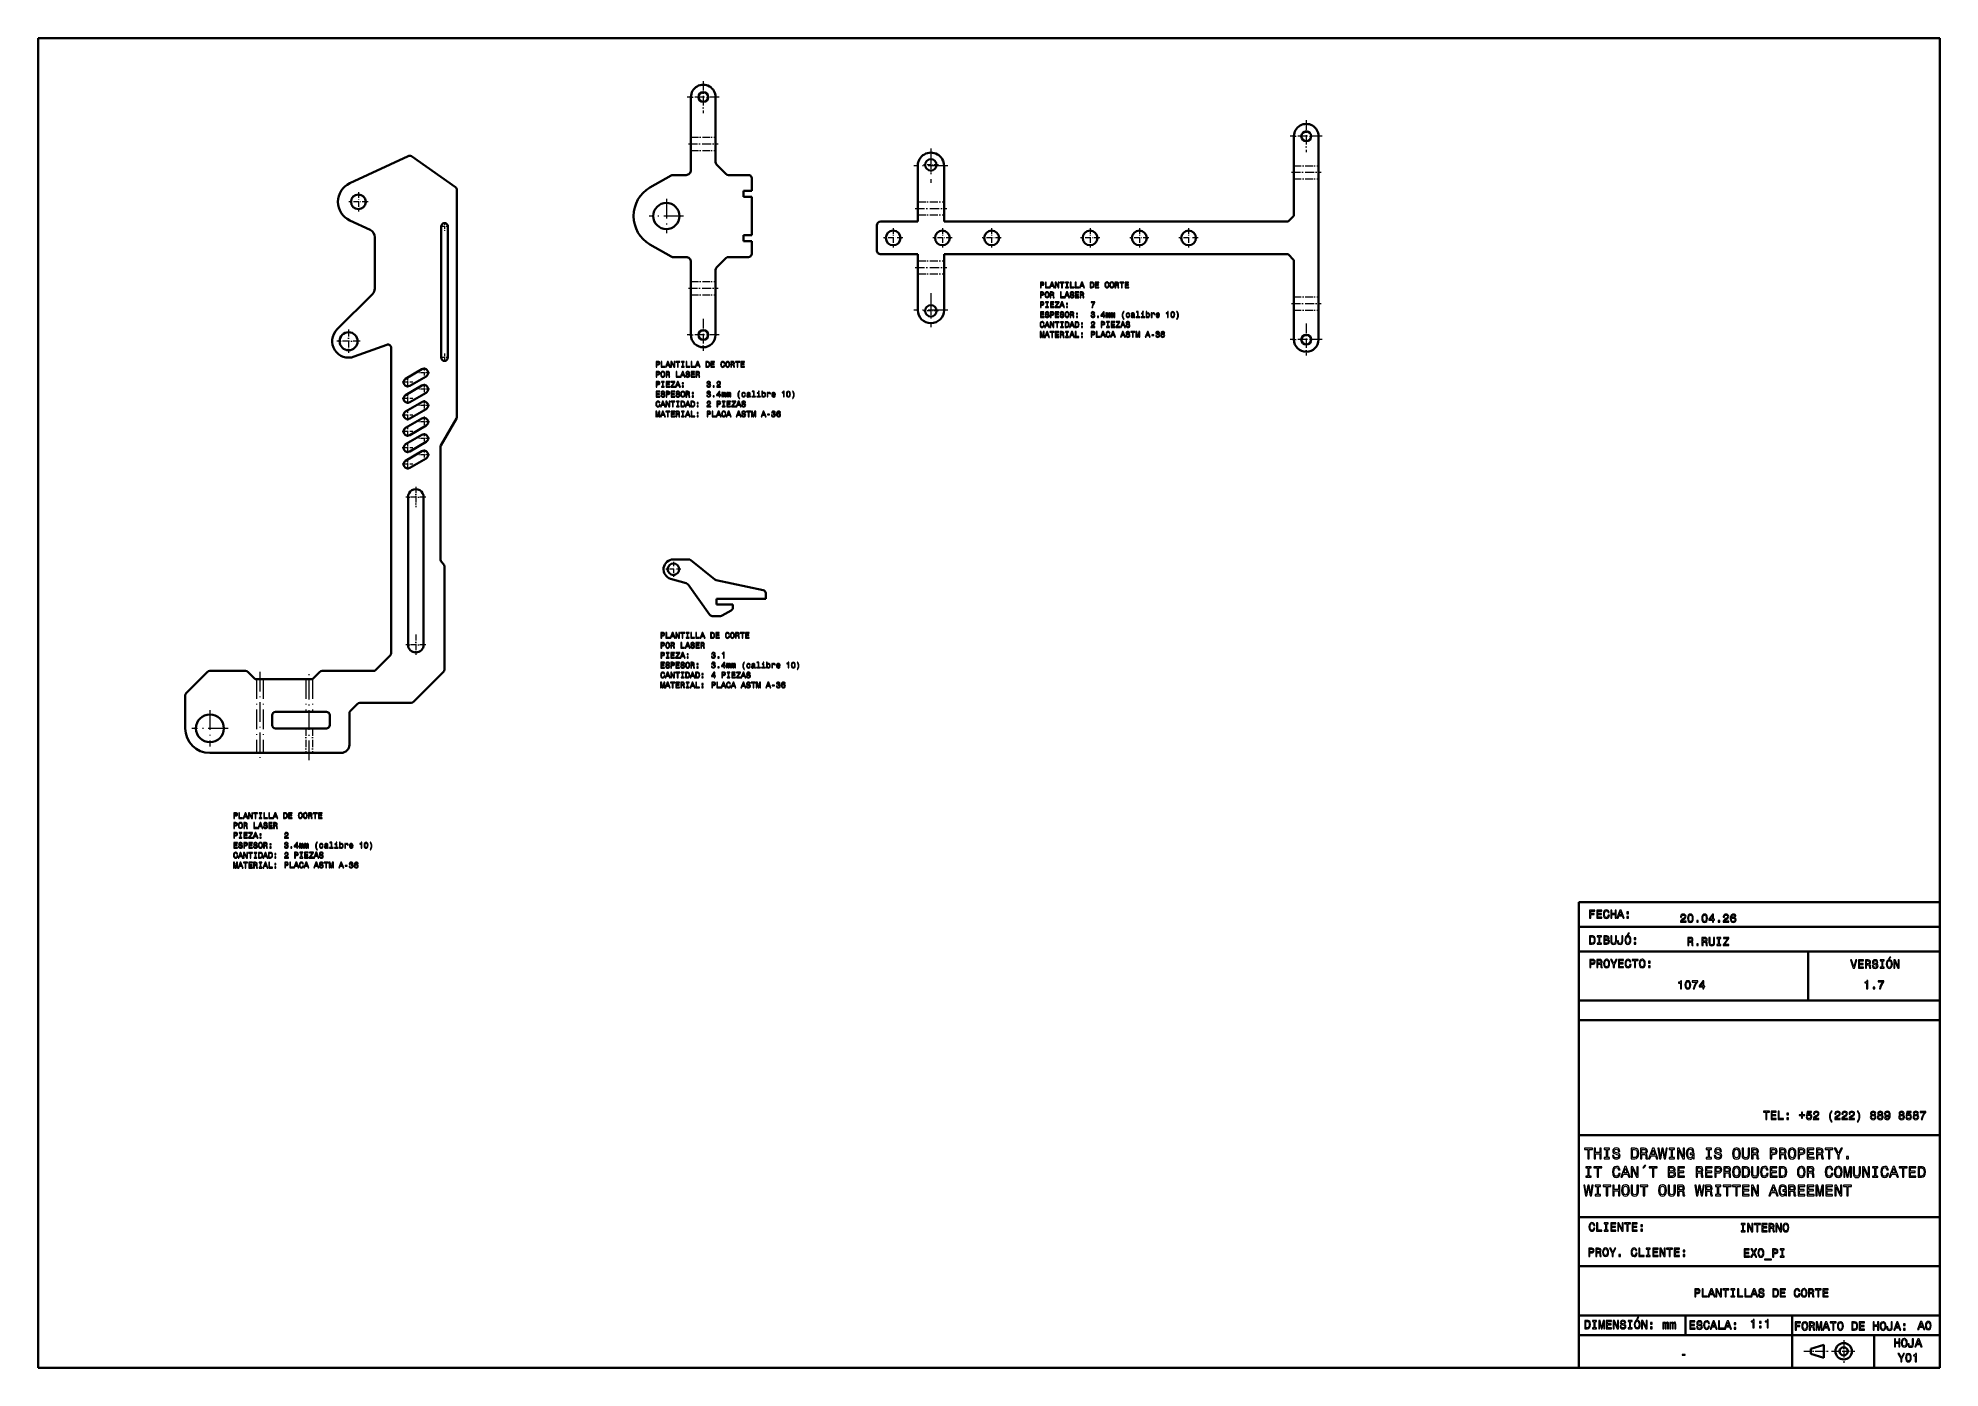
# Model space of a CAD drawing. Extents: x 15 to 1174, y 15 to 826.
import ezdxf

# ---------------------------------------------------------------- set-up
doc = ezdxf.new("R2010")
doc.units = 0
doc.linetypes.add('DASHDOT', pattern=[18.5, 12, -3, 0.5, -3])

msp = doc.modelspace()

# ---------------------------------------------------------------- linework, layer by layer
at = {"color": 7, "lineweight": 35}
for p, q in [((1173.969971, 825.840027), (15, 825.840027)), ((15, 15), (15, 825.840027)), ((1173.969971, 15), (1173.969971, 825.840027)), ((412.873566, 765.365417), (412.873566, 789.865356)), ((427.873566, 765.365417), (427.873566, 789.865356)), ((412.873566, 757.3255), (412.873566, 765.365417)), ((427.873566, 757.3255), (427.873566, 765.365417)), ((780.308899, 765.981262), (780.308899, 747.982178)), ((795.308899, 747.982178), (795.308899, 765.981262)), ((240.505096, 753.884521), (204.939194, 737.299866)), ((269.36908, 734.89447), (242.497482, 753.710205)), ((412.873566, 745.3255), (412.873566, 757.3255)), ((427.873566, 757.3255), (427.873566, 750.224976)), ((387.873566, 734.645996), (400.710724, 742.057556)), ((401.710724, 742.3255), (409.873566, 742.3255)), ((434.358856, 742.911316), (428.459351, 748.810791)), ((435.773071, 742.3255), (447.873566, 742.3255)), ((551.093872, 725.983032), (551.093872, 747.983032)), ((567.093872, 725.983032), (567.093872, 747.983032)), ((780.308899, 739.980347), (780.308899, 747.982178)), ((795.308899, 739.980347), (795.308899, 747.982178)), ((270.221924, 594.833252), (270.221924, 733.256165)), ((444.873566, 729.0755), (444.873566, 732.5755)), ((444.873566, 732.5755), (449.873566, 732.5755)), ((449.873566, 740.3255), (449.873566, 732.5755)), ((780.308899, 739.980347), (780.308899, 717.516785)), ((795.308899, 713.981262), (795.308899, 739.980347)), ((444.873566, 729.0755), (449.873566, 729.0755)), ((449.873566, 705.5755), (449.873566, 729.0755)), ((551.093872, 717.981262), (551.093872, 725.983032)), ((567.093872, 717.981262), (567.093872, 725.983032)), ((204.939194, 714.642151), (217.335022, 708.861877)), ((260.721924, 630.971008), (260.721924, 710.971008)), ((264.721924, 630.971008), (264.721924, 710.971008)), ((526.093872, 696.481262), (526.093872, 711.481262)), ((528.593872, 713.981262), (551.093872, 713.981262)), ((551.093872, 713.981262), (551.093872, 717.981262)), ((567.093872, 713.981262), (567.093872, 717.981262)), ((567.093872, 713.981262), (776.773376, 713.981262)), ((776.773376, 713.981262), (780.308899, 717.516785)), ((795.308899, 693.981262), (795.308899, 713.981262)), ((220.221924, 673.184204), (220.221924, 704.330383)), ((387.873566, 700.005005), (400.710724, 692.593445)), ((444.873566, 702.0755), (444.873566, 705.5755)), ((444.873566, 705.5755), (449.873566, 705.5755)), ((444.873566, 702.0755), (449.873566, 702.0755)), ((449.873566, 694.3255), (449.873566, 702.0755)), ((401.710724, 692.3255), (409.873566, 692.3255)), ((412.873566, 677.3255), (412.873566, 689.3255)), ((427.873566, 677.3255), (427.873566, 684.426025)), ((434.358856, 691.739685), (428.459351, 685.84021)), ((435.773071, 692.3255), (447.873566, 692.3255)), ((528.593872, 693.981262), (551.093872, 693.981262)), ((551.093872, 689.981262), (551.093872, 693.981262)), ((551.093872, 681.979492), (551.093872, 689.981262)), ((567.093872, 689.981262), (567.093872, 693.981262)), ((567.093872, 693.981262), (776.773376, 693.981262)), ((567.093872, 681.979492), (567.093872, 689.981262)), ((776.773376, 693.981262), (780.308899, 690.44574)), ((780.308899, 667.982178), (780.308899, 690.44574)), ((795.308899, 693.981262), (795.308899, 667.982178)), ((412.873566, 669.285583), (412.873566, 677.3255)), ((427.873566, 669.285583), (427.873566, 677.3255)), ((551.093872, 681.979492), (551.093872, 659.979492)), ((567.093872, 681.979492), (567.093872, 659.979492)), ((197.150848, 648.042053), (218.757462, 669.648682)), ((412.873566, 669.285583), (412.873566, 644.785645)), ((427.873566, 669.285583), (427.873566, 644.785645)), ((780.308899, 659.980347), (780.308899, 667.982178)), ((795.308899, 659.980347), (795.308899, 667.982178)), ((780.308899, 641.981262), (780.308899, 659.980347)), ((795.308899, 659.980347), (795.308899, 641.981262)), ((207.64212, 631.574097), (227.537888, 638.815552)), ((230.221924, 450.796906), (230.221924, 636.936157)), ((238.971924, 618.136047), (248.971924, 623.909546)), ((251.471924, 619.579468), (241.471924, 613.805969)), ((238.971924, 608.136047), (248.971924, 613.909546)), ((238.971924, 598.136047), (248.971924, 603.909546)), ((251.471924, 609.579468), (241.471924, 603.805969)), ((238.971924, 588.136108), (248.971924, 593.909546)), ((251.471924, 599.579468), (241.471924, 593.805908)), ((260.489868, 577.440918), (269.953979, 593.833252)), ((238.971924, 578.136108), (248.971924, 583.909546)), ((251.471924, 589.579468), (241.471924, 583.805908)), ((251.471924, 579.579468), (241.471924, 573.805908)), ((238.971924, 568.136108), (248.971924, 573.909546)), ((251.471924, 569.579468), (241.471924, 563.805908)), ((260.221924, 507.805237), (260.221924, 576.440918)), ((240.471924, 455.971008), (240.471924, 545.971008)), ((249.971924, 455.971008), (249.971924, 545.971008)), ((262.136139, 505.062622), (260.807709, 506.391052)), ((262.721924, 440.870514), (262.721924, 503.648376)), ((411.472382, 507.953674), (402.173737, 507.953674)), ((412.721497, 507.515625), (427.423309, 495.758331)), ((400.483612, 496.196625), (410.037231, 493.391907)), ((411.103333, 492.632599), (424.154785, 474.294006)), ((428.256622, 495.363983), (456.830566, 489.290405)), ((458.414734, 487.334106), (458.414734, 483.953674)), ((458.414734, 483.953674), (428.414734, 483.953674)), ((428.414734, 480.453674), (428.414734, 483.953674)), ((438.414734, 480.453674), (428.414734, 480.453674)), ((431.950623, 473.721619), (437.414734, 476.876312)), ((438.414734, 478.608368), (438.414734, 480.453674)), ((425.784241, 473.453674), (430.950623, 473.453674)), ((229.636139, 449.38269), (220.810242, 440.556793)), ((118.278275, 439.385223), (105.307709, 426.414673)), ((119.69249, 439.971008), (141.467087, 439.971008)), ((147.295517, 434.971008), (142.881302, 439.385223)), ((148.214325, 434.971008), (147.295517, 434.971008)), ((148.214325, 434.971008), (152.229523, 434.971008)), ((178.214325, 434.971008), (152.229523, 434.971008)), ((178.214325, 434.971008), (182.229523, 434.971008)), ((182.295517, 434.971008), (182.229523, 434.971008)), ((186.709732, 439.385223), (182.295517, 434.971008)), ((188.123947, 439.971008), (219.396027, 439.971008)), ((262.136139, 439.456299), (243.739166, 421.059326)), ((104.721924, 404.971008), (104.721924, 425.000458)), ((209.638657, 419.887756), (205.307709, 415.556793)), ((211.052872, 420.473541), (242.324951, 420.473541)), ((157.721924, 406.971008), (157.721924, 412.971008)), ((159.721924, 414.971008), (178.214325, 414.971008)), ((178.214325, 414.971008), (182.229523, 414.971008)), ((182.229523, 414.971008), (190.721924, 414.971008)), ((192.721924, 406.971008), (192.721924, 412.971008)), ((204.721924, 394.971008), (204.721924, 414.142578)), ((159.721924, 404.971008), (178.214325, 404.971008)), ((178.214325, 404.971008), (182.229523, 404.971008)), ((182.229523, 404.971008), (190.721924, 404.971008)), ((148.214325, 389.971008), (119.721924, 389.971008)), ((148.214325, 389.971008), (152.229523, 389.971008)), ((178.214325, 389.971008), (152.229523, 389.971008)), ((178.214325, 389.971008), (182.229523, 389.971008)), ((199.721924, 389.971008), (182.229523, 389.971008)), ((953.969971, 299), (953.969971, 15)), ((953.969971, 299), (1173.969971, 299)), ((953.969971, 284), (1173.969971, 284)), ((953.969971, 269), (1173.969971, 269)), ((1093.573608, 269), (1093.573608, 239)), ((953.969971, 239), (1173.969971, 239)), ((953.969971, 227), (1173.969971, 227)), ((953.969971, 157), (1173.969971, 157)), ((953.969971, 107), (1173.969971, 107)), ((953.969971, 77), (1173.969971, 77)), ((953.969971, 47), (1173.969971, 47)), ((1018.969971, 47), (1018.969971, 35)), ((1083.969971, 47), (1083.969971, 15)), ((953.969971, 35), (1173.969971, 35)), ((1133.969971, 35), (1133.969971, 15)), ((1103.300049, 29.200001), (1095.300049, 26.700001)), ((1095.300049, 25.200001), (1095.300049, 26.700001)), ((1095.300049, 23.700001), (1095.300049, 25.200001)), ((1095.300049, 23.700001), (1103.300049, 21.200001)), ((1103.300049, 29.200001), (1103.300049, 21.200001)), ((1173.969971, 15), (15, 15))]:
    msp.add_line(p, q, dxfattribs=at)
at = {"color": 7, "linetype": 'DASHDOT', "lineweight": 13, "ltscale": 0.4875}
for p, q in [((430.123566, 789.865356), (410.623566, 789.865356)), ((797.558899, 765.981262), (778.058899, 765.981262)), ((787.808899, 775.731262), (787.808899, 756.231262)), ((787.808899, 651.731262), (787.808899, 632.231262)), ((430.123566, 644.785645), (410.623566, 644.785645)), ((797.558899, 641.981262), (778.058899, 641.981262))]:
    msp.add_line(p, q, dxfattribs=at)
at = {"color": 7, "linetype": 'DASHDOT', "lineweight": 13, "ltscale": 0.487498}
for p, q in [((420.373566, 799.615356), (420.373566, 780.115417)), ((420.373566, 654.535583), (420.373566, 635.035645))]:
    msp.add_line(p, q, dxfattribs=at)
at = {"color": 7, "linetype": 'DASHDOT', "lineweight": 13, "ltscale": 0.375}
for p, q in [((412.873566, 765.365417), (427.873566, 765.365417)), ((412.873566, 765.365417), (427.873566, 765.365417)), ((412.873566, 757.3255), (427.873566, 757.3255)), ((412.873566, 757.3255), (427.873566, 757.3255)), ((780.308899, 747.982178), (795.308899, 747.982178)), ((780.308899, 747.982178), (795.308899, 747.982178)), ((780.308899, 739.980347), (795.308899, 739.980347)), ((780.308899, 739.980347), (795.308899, 739.980347)), ((412.873566, 677.3255), (427.873566, 677.3255)), ((412.873566, 677.3255), (427.873566, 677.3255)), ((412.873566, 669.285583), (427.873566, 669.285583)), ((412.873566, 669.285583), (427.873566, 669.285583)), ((780.308899, 667.982178), (795.308899, 667.982178)), ((780.308899, 667.982178), (795.308899, 667.982178)), ((780.308899, 659.980347), (795.308899, 659.980347)), ((780.308899, 659.980347), (795.308899, 659.980347)), ((178.214325, 404.971008), (178.214325, 389.971008)), ((178.214325, 404.971008), (178.214325, 389.971008)), ((182.229523, 404.971008), (182.229523, 389.971008)), ((182.229523, 404.971008), (182.229523, 389.971008))]:
    msp.add_line(p, q, dxfattribs=at)
at = {"color": 7, "linetype": 'DASHDOT', "lineweight": 13, "ltscale": 0.45}
for p, q in [((411.373566, 761.345459), (429.373566, 761.345459)), ((778.808899, 743.981262), (796.808899, 743.981262)), ((411.373566, 673.305542), (429.373566, 673.305542)), ((778.808899, 663.981262), (796.808899, 663.981262))]:
    msp.add_line(p, q, dxfattribs=at)
at = {"color": 7, "linetype": 'DASHDOT', "lineweight": 13}
for p, q in [((559.093872, 758.383057), (559.093872, 737.583008)), ((569.493896, 747.983032), (548.693909, 747.983032)), ((397.873566, 727.725525), (397.873566, 706.925476)), ((408.27356, 717.3255), (387.473572, 717.3255)), ((559.093872, 670.379517), (559.093872, 649.579468)), ((569.493896, 659.979492), (548.693909, 659.979492)), ((148.214325, 434.971008), (148.214325, 389.971008)), ((148.214325, 434.971008), (148.214325, 389.971008)), ((150.221924, 439.471008), (150.221924, 385.471008)), ((152.229523, 434.971008), (152.229523, 389.971008)), ((152.229523, 434.971008), (152.229523, 389.971008)), ((178.214325, 434.971008), (178.214325, 414.971008)), ((178.214325, 434.971008), (178.214325, 414.971008)), ((180.221924, 385.471008), (180.221924, 439.471008)), ((182.229523, 434.971008), (182.229523, 414.971008)), ((182.229523, 434.971008), (182.229523, 414.971008)), ((119.721924, 416.020996), (119.721924, 393.921021)), ((130.771927, 404.971008), (108.671921, 404.971008))]:
    msp.add_line(p, q, dxfattribs=at)
at = {"color": 7, "linetype": 'DASHDOT', "lineweight": 13, "ltscale": 0.227501}
for p, q in [((563.643921, 748.483032), (554.543884, 748.483032)), ((563.643921, 659.479492), (554.543884, 659.479492))]:
    msp.add_line(p, q, dxfattribs=at)
at = {"color": 7, "linetype": 'DASHDOT', "lineweight": 13, "ltscale": 0.227499}
for p, q in [((559.093872, 753.03302), (559.093872, 743.933044)), ((559.093872, 664.02948), (559.093872, 654.929504)), ((406.723724, 501.953674), (397.623749, 501.953674)), ((402.173737, 506.503662), (402.173737, 497.403687))]:
    msp.add_line(p, q, dxfattribs=at)
at = {"color": 7, "linetype": 'DASHDOT', "lineweight": 13, "ltscale": 0.292499}
for p, q in [((210.221924, 731.820984), (210.221924, 720.121033)), ((536.093872, 709.831238), (536.093872, 698.131287)), ((566.093872, 709.831238), (566.093872, 698.131287)), ((596.093872, 709.831238), (596.093872, 698.131287)), ((656.093872, 709.831238), (656.093872, 698.131287)), ((686.093872, 709.831238), (686.093872, 698.131287)), ((716.093872, 709.831238), (716.093872, 698.131287))]:
    msp.add_line(p, q, dxfattribs=at)
at = {"color": 7, "linetype": 'DASHDOT', "lineweight": 13, "ltscale": 0.2925}
for p, q in [((216.07193, 725.971008), (204.371918, 725.971008)), ((541.943909, 703.981262), (530.243896, 703.981262)), ((571.943909, 703.981262), (560.243896, 703.981262)), ((601.943909, 703.981262), (590.243896, 703.981262)), ((661.943909, 703.981262), (650.243896, 703.981262)), ((691.943909, 703.981262), (680.243896, 703.981262)), ((721.943909, 703.981262), (710.243896, 703.981262))]:
    msp.add_line(p, q, dxfattribs=at)
at = {"color": 7, "linetype": 'DASHDOT', "lineweight": 13, "ltscale": 0.48}
for p, q in [((549.493896, 721.982178), (568.693909, 721.982178)), ((549.493896, 685.980347), (568.693909, 685.980347))]:
    msp.add_line(p, q, dxfattribs=at)
at = {"color": 7, "linetype": 'DASHDOT', "lineweight": 13, "ltscale": 0.4}
for p, q in [((551.093872, 725.983032), (567.093872, 725.983032)), ((551.093872, 725.983032), (567.093872, 725.983032)), ((551.093872, 717.981262), (567.093872, 717.981262)), ((551.093872, 717.981262), (567.093872, 717.981262)), ((551.093872, 689.981262), (567.093872, 689.981262)), ((551.093872, 689.981262), (567.093872, 689.981262)), ((551.093872, 681.979492), (567.093872, 681.979492)), ((551.093872, 681.979492), (567.093872, 681.979492))]:
    msp.add_line(p, q, dxfattribs=at)
at = {"color": 7, "linetype": 'DASHDOT', "lineweight": 13, "ltscale": 0.13}
for p, q in [((265.32193, 710.971008), (260.121918, 710.971008)), ((265.32193, 630.971008), (260.121918, 630.971008))]:
    msp.add_line(p, q, dxfattribs=at)
at = {"color": 7, "linetype": 'DASHDOT', "lineweight": 13, "ltscale": 0.129999}
for p, q in [((262.721924, 713.570984), (262.721924, 708.371033)), ((262.721924, 633.570984), (262.721924, 628.371033))]:
    msp.add_line(p, q, dxfattribs=at)
at = {"color": 7, "linetype": 'DASHDOT', "lineweight": 13, "ltscale": 0.3575}
msp.add_line((211.371918, 640.971008), (197.07193, 640.971008), dxfattribs=at)
at = {"color": 7, "linetype": 'DASHDOT', "lineweight": 13, "ltscale": 0.357501}
msp.add_line((204.221924, 648.121033), (204.221924, 633.820984), dxfattribs=at)
at = {"color": 7, "linetype": 'DASHDOT', "lineweight": 13, "ltscale": 0.1625}
for p, q in [((243.471924, 615.971008), (236.971924, 615.971008)), ((240.221924, 619.221008), (240.221924, 612.721008)), ((253.471924, 621.744507), (246.971924, 621.744507)), ((250.221924, 624.994507), (250.221924, 618.494507)), ((250.221924, 614.994507), (250.221924, 608.494507)), ((243.471924, 605.971008), (236.971924, 605.971008)), ((240.221924, 609.221008), (240.221924, 602.721008)), ((253.471924, 611.744507), (246.971924, 611.744507)), ((250.221924, 604.994507), (250.221924, 598.494507)), ((243.471924, 595.971008), (236.971924, 595.971008)), ((240.221924, 599.221008), (240.221924, 592.721008)), ((253.471924, 601.744507), (246.971924, 601.744507)), ((253.471924, 591.744507), (246.971924, 591.744507)), ((250.221924, 594.994507), (250.221924, 588.494507)), ((243.471924, 585.971008), (236.971924, 585.971008)), ((240.221924, 589.221008), (240.221924, 582.721008)), ((253.471924, 581.744507), (246.971924, 581.744507)), ((250.221924, 584.994507), (250.221924, 578.494507)), ((243.471924, 575.971008), (236.971924, 575.971008)), ((240.221924, 579.221008), (240.221924, 572.721008)), ((240.221924, 569.221008), (240.221924, 562.721008)), ((253.471924, 571.744507), (246.971924, 571.744507)), ((250.221924, 574.994507), (250.221924, 568.494507)), ((243.471924, 565.971008), (236.971924, 565.971008))]:
    msp.add_line(p, q, dxfattribs=at)
at = {"color": 7, "linetype": 'DASHDOT', "lineweight": 13, "ltscale": 0.30875}
for p, q in [((251.396927, 545.971008), (239.046921, 545.971008)), ((251.396927, 455.971008), (239.046921, 455.971008))]:
    msp.add_line(p, q, dxfattribs=at)
at = {"color": 7, "linetype": 'DASHDOT', "lineweight": 13, "ltscale": 0.308749}
for p, q in [((245.221924, 552.145996), (245.221924, 539.796021)), ((245.221924, 462.145996), (245.221924, 449.796021))]:
    msp.add_line(p, q, dxfattribs=at)
at = {"color": 7, "linetype": 'DASHDOT', "lineweight": 13, "ltscale": 0.371072}
msp.add_line((1091.104004, 25.200001), (1105.946899, 25.200001), dxfattribs=at)
at = {"color": 7, "linetype": 'DASHDOT', "lineweight": 13, "ltscale": 0.357507}
msp.add_line((1107.862183, 25.200001), (1122.162476, 25.200001), dxfattribs=at)
at = {"color": 7, "linetype": 'DASHDOT', "lineweight": 13, "ltscale": 0.348729}
msp.add_line((1115.300049, 32.015205), (1115.300049, 18.066055), dxfattribs=at)
at = {"color": 7, "lineweight": 13}
for points in [[(625.784851, 673.581787), (626.248779, 673.581787), (626.248779, 675.059448), (626.763184, 675.059448), (627.282654, 675.084656), (627.696228, 675.261169), (627.963501, 675.604126), (628.05426, 676.07312), (627.983643, 676.506836), (627.781921, 676.824585), (627.449097, 677.016235), (626.995178, 677.081787), (625.784851, 677.081787)], [(626.869141, 676.653137), (627.171692, 676.622864), (627.393616, 676.527039), (627.524719, 676.350525), (627.570129, 676.07312), (627.519714, 675.78064), (627.383545, 675.604126), (627.15155, 675.513367), (626.833801, 675.488098), (626.248779, 675.488098), (626.248779, 676.653137)], [(628.861206, 673.581787), (631.110474, 673.581787), (631.110474, 674.005432), (629.325195, 674.005432), (629.325195, 677.081787), (628.861206, 677.081787)], [(631.387878, 673.581787), (631.851807, 673.581787), (632.219971, 674.610596), (633.616943, 674.610596), (633.985107, 673.581787), (634.459167, 673.581787), (633.178223, 677.086853), (632.663757, 677.086853)], [(632.381348, 675.039307), (632.921021, 676.58252), (633.460632, 675.039307)], [(634.807129, 673.581787), (635.225769, 673.581787), (635.225769, 676.451355), (636.567261, 673.581787), (637.106873, 673.581787), (637.106873, 677.081787), (636.683228, 677.081787), (636.683228, 674.212219), (635.356873, 677.081787), (634.807129, 677.081787)], [(638.761047, 673.581787), (639.225037, 673.581787), (639.225037, 676.658142), (640.284119, 676.658142), (640.284119, 677.081787), (637.696899, 677.081787), (637.696899, 676.658142), (638.761047, 676.658142)], [(641.797058, 674.005432), (641.15155, 674.005432), (641.15155, 673.581787), (642.906555, 673.581787), (642.906555, 674.005432), (642.261047, 674.005432), (642.261047, 676.658142), (642.906555, 676.658142), (642.906555, 677.081787), (641.15155, 677.081787), (641.15155, 676.658142), (641.797058, 676.658142)], [(644.041321, 673.581787), (646.290588, 673.581787), (646.290588, 674.005432), (644.50531, 674.005432), (644.50531, 677.081787), (644.041321, 677.081787)], [(647.077332, 673.581787), (649.326599, 673.581787), (649.326599, 674.005432), (647.541321, 674.005432), (647.541321, 677.081787), (647.077332, 677.081787)], [(649.604004, 673.581787), (650.067993, 673.581787), (650.436096, 674.610596), (651.833069, 674.610596), (652.201233, 673.581787), (652.675293, 673.581787), (651.394348, 677.086853), (650.879944, 677.086853)], [(650.597534, 675.039307), (651.137146, 676.58252), (651.676758, 675.039307)], [(657.204102, 677.081787), (656.039124, 677.081787), (656.039124, 673.581787), (657.204102, 673.581787), (657.753845, 673.692749), (658.162354, 674.03064), (658.41449, 674.580322), (658.50531, 675.331787), (658.424561, 676.098328), (658.32373, 676.40094), (658.182495, 676.643005), (657.773987, 676.970825), (657.506714, 677.051514)], [(657.168823, 676.663208), (657.552124, 676.587524), (657.814331, 676.355591), (657.970703, 675.942017), (658.021118, 675.331787), (657.965637, 674.741699), (657.809326, 674.328186), (657.542053, 674.081055), (657.168823, 674.000366), (656.508179, 674.000366), (656.508179, 676.663208)], [(659.186096, 673.581787), (661.405151, 673.581787), (661.405151, 674.005432), (659.650085, 674.005432), (659.650085, 675.190552), (661.213501, 675.190552), (661.213501, 675.609192), (659.650085, 675.609192), (659.650085, 676.658142), (661.364807, 676.658142), (661.364807, 677.081787), (659.186096, 677.081787)], [(667.134216, 674.882935), (667.033386, 674.45929), (666.866943, 674.156738), (666.634949, 673.970093), (666.36261, 673.909607), (666.03479, 674.000366), (665.777588, 674.272705), (665.60614, 674.716492), (665.550659, 675.331787), (665.60614, 675.942017), (665.772583, 676.390869), (666.029785, 676.663208), (666.36261, 676.759033), (666.604736, 676.708618), (666.811462, 676.567383), (666.972839, 676.340454), (667.083801, 676.027771), (667.562927, 676.027771), (667.411621, 676.506836), (667.149353, 676.869995), (666.791321, 677.096924), (666.36261, 677.177612), (665.828064, 677.051514), (665.419556, 676.698486), (665.157288, 676.11853), (665.066528, 675.331787), (665.157288, 674.545044), (665.419556, 673.965088), (665.828064, 673.606995), (666.36261, 673.485962), (666.831665, 673.581787), (667.2099, 673.84906), (667.477173, 674.287842), (667.618408, 674.882935)], [(668.057129, 675.331787), (668.147949, 674.545044), (668.410156, 673.965088), (668.818665, 673.606995), (669.353271, 673.485962), (669.882812, 673.606995), (670.296326, 673.965088), (670.553528, 674.545044), (670.649353, 675.331787), (670.553528, 676.113464), (670.442627, 676.431213), (670.296326, 676.693481), (669.882812, 677.051514), (669.630615, 677.142334), (669.353271, 677.177612), (668.81366, 677.051514), (668.405151, 676.698486), (668.147949, 676.11853)], [(668.541321, 675.331787), (668.596802, 675.942017), (668.763184, 676.390869), (669.020386, 676.663208), (669.353271, 676.759033), (669.681091, 676.663208), (669.938293, 676.385803), (670.104675, 675.936951), (670.165222, 675.331787), (670.104675, 674.721558), (669.938293, 674.272705), (669.681091, 674.000366), (669.353271, 673.909607), (669.020386, 674.000366), (668.763184, 674.272705), (668.596802, 674.716492)], [(671.264648, 673.581787), (671.733643, 673.581787), (671.733643, 675.059448), (672.212769, 675.059448), (672.565796, 675.044312), (672.78772, 674.973694), (672.908752, 674.807312), (672.959167, 674.509766), (672.984375, 674.055847), (673.014648, 673.758301), (673.075195, 673.581787), (673.604675, 673.581787), (673.604675, 673.677612), (673.488708, 673.818848), (673.448364, 674.081055), (673.413086, 674.645935), (673.327332, 675.064514), (673.211304, 675.195618), (673.029785, 675.291443), (673.231506, 675.417542), (673.372742, 675.594055), (673.463501, 675.815918), (673.493774, 676.083252), (673.423157, 676.506836), (673.221436, 676.824585), (672.88855, 677.016235), (672.434692, 677.081787), (671.264648, 677.081787)], [(672.303528, 676.653137), (672.611206, 676.622864), (672.828064, 676.527039), (672.964233, 676.350525), (673.009583, 676.07312), (672.959167, 675.78064), (672.822998, 675.604126), (672.591003, 675.513367), (672.273315, 675.488098), (671.733643, 675.488098), (671.733643, 676.653137)], [(675.193298, 673.581787), (675.657288, 673.581787), (675.657288, 676.658142), (676.71637, 676.658142), (676.71637, 677.081787), (674.129211, 677.081787), (674.129211, 676.658142), (675.193298, 676.658142)], [(677.402222, 673.581787), (679.621277, 673.581787), (679.621277, 674.005432), (677.866211, 674.005432), (677.866211, 675.190552), (679.429626, 675.190552), (679.429626, 675.609192), (677.866211, 675.609192), (677.866211, 676.658142), (679.580933, 676.658142), (679.580933, 677.081787), (677.402222, 677.081787)], [(625.784851, 667.534973), (626.248779, 667.534973), (626.248779, 669.012634), (626.763184, 669.012634), (627.282654, 669.037842), (627.696228, 669.214355), (627.963501, 669.557312), (628.05426, 670.026306), (627.983643, 670.460022), (627.781921, 670.777771), (627.449097, 670.969421), (626.995178, 671.034973), (625.784851, 671.034973)], [(625.784851, 661.488098), (626.248779, 661.488098), (626.248779, 662.965759), (626.763184, 662.965759), (627.282654, 662.990967), (627.696228, 663.16748), (627.963501, 663.510437), (628.05426, 663.979431), (627.983643, 664.413147), (627.781921, 664.730896), (627.449097, 664.922546), (626.995178, 664.988098), (625.784851, 664.988098)], [(626.869141, 670.606323), (627.171692, 670.57605), (627.393616, 670.480225), (627.524719, 670.303711), (627.570129, 670.026306), (627.519714, 669.733826), (627.383545, 669.557312), (627.15155, 669.466553), (626.833801, 669.441284), (626.248779, 669.441284), (626.248779, 670.606323)], [(626.869141, 664.559448), (627.171692, 664.529175), (627.393616, 664.43335), (627.524719, 664.256836), (627.570129, 663.979431), (627.519714, 663.686951), (627.383545, 663.510437), (627.15155, 663.419678), (626.833801, 663.394409), (626.248779, 663.394409), (626.248779, 664.559448)], [(628.588867, 669.284973), (628.679626, 668.49823), (628.941895, 667.918274), (629.350403, 667.560181), (629.884949, 667.439148), (630.41449, 667.560181), (630.828064, 667.918274), (631.085266, 668.49823), (631.181091, 669.284973), (631.085266, 670.06665), (630.974304, 670.384399), (630.828064, 670.646667), (630.41449, 671.0047), (630.162354, 671.09552), (629.884949, 671.130798), (629.345337, 671.0047), (628.936829, 670.651672), (628.679626, 670.071716)], [(629.652954, 661.911743), (629.007446, 661.911743), (629.007446, 661.488098), (630.762512, 661.488098), (630.762512, 661.911743), (630.116943, 661.911743), (630.116943, 664.564453), (630.762512, 664.564453), (630.762512, 664.988098), (629.007446, 664.988098), (629.007446, 664.564453), (629.652954, 664.564453)], [(629.072998, 669.284973), (629.128479, 669.895203), (629.294922, 670.344055), (629.552124, 670.616394), (629.884949, 670.712219), (630.212769, 670.616394), (630.469971, 670.338989), (630.636414, 669.890137), (630.696899, 669.284973), (630.636414, 668.674744), (630.469971, 668.225891), (630.212769, 667.953552), (629.884949, 667.862793), (629.552124, 667.953552), (629.294922, 668.225891), (629.128479, 668.669678)], [(631.796326, 667.534973), (632.265381, 667.534973), (632.265381, 669.012634), (632.744507, 669.012634), (633.097534, 668.997498), (633.319397, 668.92688), (633.44043, 668.760498), (633.490845, 668.462952), (633.516113, 668.009033), (633.546326, 667.711487), (633.606873, 667.534973), (634.136414, 667.534973), (634.136414, 667.630798), (634.020386, 667.772034), (633.980042, 668.034241), (633.944763, 668.599121), (633.859009, 669.0177), (633.743042, 669.148804), (633.561462, 669.244629), (633.763184, 669.370728), (633.904419, 669.547241), (633.995178, 669.769104), (634.025452, 670.036438), (633.954834, 670.460022), (633.753113, 670.777771), (633.420288, 670.969421), (632.96637, 671.034973), (631.796326, 671.034973)], [(631.861938, 661.488098), (634.080933, 661.488098), (634.080933, 661.911743), (632.325867, 661.911743), (632.325867, 663.096863), (633.889282, 663.096863), (633.889282, 663.515503), (632.325867, 663.515503), (632.325867, 664.564453), (634.040588, 664.564453), (634.040588, 664.988098), (631.861938, 664.988098)], [(632.835266, 670.606323), (633.142883, 670.57605), (633.359741, 670.480225), (633.495911, 670.303711), (633.541321, 670.026306), (633.490845, 669.733826), (633.354736, 669.557312), (633.122742, 669.466553), (632.804993, 669.441284), (632.265381, 669.441284), (632.265381, 670.606323)], [(634.701233, 661.488098), (637.212769, 661.488098), (637.212769, 661.911743), (635.255981, 661.911743), (637.212769, 664.589661), (637.212769, 664.988098), (634.837402, 664.988098), (634.837402, 664.564453), (636.688293, 664.564453), (634.701233, 661.891541)], [(637.4599, 661.488098), (637.923889, 661.488098), (638.292053, 662.516907), (639.689026, 662.516907), (640.057129, 661.488098), (640.53125, 661.488098), (639.250244, 664.993164), (638.73584, 664.993164)], [(637.969238, 667.534973), (640.218567, 667.534973), (640.218567, 667.958618), (638.433228, 667.958618), (638.433228, 671.034973), (637.969238, 671.034973)], [(638.45343, 662.945618), (638.993042, 664.488831), (639.532654, 662.945618)], [(640.495911, 667.534973), (640.9599, 667.534973), (641.328064, 668.563782), (642.725037, 668.563782), (643.093201, 667.534973), (643.567261, 667.534973), (642.286255, 671.040039), (641.771851, 671.040039)], [(641.489441, 668.992493), (642.029053, 670.535706), (642.568665, 668.992493)], [(641.681091, 663.444885), (642.377014, 663.444885), (642.377014, 664.196289), (641.681091, 664.196289)], [(641.681091, 661.488098), (642.377014, 661.488098), (642.377014, 662.239563), (641.681091, 662.239563)], [(644.26825, 668.68988), (643.809326, 668.68988), (643.910156, 668.155273), (644.162354, 667.761902), (644.550659, 667.524902), (645.075195, 667.439148), (645.594604, 667.519836), (645.982971, 667.74176), (646.230042, 668.089722), (646.320862, 668.548645), (646.245178, 668.962219), (646.033386, 669.229492), (645.69043, 669.406006), (645.231506, 669.537109), (644.838135, 669.632935), (644.580933, 669.743896), (644.434692, 669.905273), (644.389282, 670.157471), (644.434692, 670.384399), (644.565796, 670.555847), (644.767517, 670.671875), (645.044922, 670.712219), (645.327332, 670.661804), (645.549255, 670.525635), (645.695496, 670.298645), (645.766113, 669.991028), (646.225037, 669.991028), (646.225037, 670.001099), (646.144348, 670.475159), (645.907288, 670.828186), (645.534119, 671.05011), (645.029785, 671.125732), (644.575867, 671.05011), (644.222839, 670.838257), (643.995911, 670.510498), (643.915222, 670.086853), (643.980774, 669.708618), (644.172424, 669.451416), (644.475037, 669.279907), (644.88855, 669.148804), (645.297058, 669.032837), (645.604736, 668.921875), (645.791321, 668.760498), (645.856873, 668.49823), (645.796326, 668.230957), (645.640015, 668.029236), (645.402954, 667.903137), (645.095337, 667.862793), (644.75238, 667.918274), (644.490173, 668.079651), (644.32373, 668.341919)], [(647.042053, 667.534973), (649.261047, 667.534973), (649.261047, 667.958618), (647.505981, 667.958618), (647.505981, 669.143738), (649.069397, 669.143738), (649.069397, 669.562378), (647.505981, 669.562378), (647.505981, 670.611328), (649.220703, 670.611328), (649.220703, 671.034973), (647.042053, 671.034973)], [(650.012512, 667.534973), (650.481506, 667.534973), (650.481506, 669.012634), (650.960632, 669.012634), (651.31366, 668.997498), (651.535522, 668.92688), (651.656555, 668.760498), (651.707031, 668.462952), (651.732239, 668.009033), (651.762512, 667.711487), (651.822998, 667.534973), (652.352539, 667.534973), (652.352539, 667.630798), (652.236572, 667.772034), (652.196228, 668.034241), (652.160889, 668.599121), (652.075195, 669.0177), (651.959167, 669.148804), (651.777588, 669.244629), (651.97937, 669.370728), (652.120544, 669.547241), (652.211365, 669.769104), (652.241577, 670.036438), (652.171021, 670.460022), (651.969238, 670.777771), (651.636414, 670.969421), (651.182495, 671.034973), (650.012512, 671.034973)], [(651.051392, 670.606323), (651.359009, 670.57605), (651.575867, 670.480225), (651.712036, 670.303711), (651.757446, 670.026306), (651.707031, 669.733826), (651.570862, 669.557312), (651.338867, 669.466553), (651.021118, 669.441284), (650.481506, 669.441284), (650.481506, 670.606323)], [(657.147949, 661.534973), (657.657288, 661.534973), (657.82373, 662.367126), (658.116211, 663.143738), (658.529785, 663.864929), (659.069397, 664.54071), (659.069397, 664.959351), (656.668823, 664.959351), (656.668823, 664.500366), (658.585266, 664.500366), (658.030518, 663.81958), (657.611938, 663.108459), (657.319397, 662.35199)], [(627.665955, 650.695618), (627.565063, 650.271973), (627.398682, 649.969421), (627.166687, 649.782776), (626.894348, 649.72229), (626.566528, 649.813049), (626.309326, 650.085388), (626.137878, 650.529175), (626.082397, 651.14447), (626.137878, 651.7547), (626.30426, 652.203552), (626.561462, 652.475891), (626.894348, 652.571716), (627.136414, 652.521301), (627.343201, 652.380066), (627.504578, 652.153137), (627.61554, 651.840454), (628.094604, 651.840454), (627.943298, 652.319519), (627.681091, 652.682678), (627.322998, 652.909607), (626.894348, 652.990295), (626.359741, 652.864197), (625.951233, 652.511169), (625.689026, 651.931213), (625.598206, 651.14447), (625.689026, 650.357727), (625.951233, 649.777771), (626.359741, 649.419678), (626.894348, 649.298645), (627.363342, 649.39447), (627.741577, 649.661743), (628.008911, 650.100525), (628.150085, 650.695618)], [(625.789856, 655.441284), (628.008911, 655.441284), (628.008911, 655.864929), (626.253845, 655.864929), (626.253845, 657.050049), (627.817261, 657.050049), (627.817261, 657.468689), (626.253845, 657.468689), (626.253845, 658.517639), (627.968567, 658.517639), (627.968567, 658.941284), (625.789856, 658.941284)], [(628.351807, 649.39447), (628.815796, 649.39447), (629.18396, 650.423279), (630.580933, 650.423279), (630.949097, 649.39447), (631.423157, 649.39447), (630.142151, 652.899536), (629.627747, 652.899536)], [(629.088135, 656.596191), (628.629211, 656.596191), (628.730042, 656.061584), (628.982239, 655.668213), (629.370544, 655.431213), (629.895081, 655.345459), (630.41449, 655.426147), (630.802856, 655.648071), (631.049927, 655.996033), (631.140747, 656.454956), (631.065063, 656.86853), (630.853271, 657.135803), (630.510315, 657.312317), (630.051392, 657.44342), (629.65802, 657.539246), (629.400818, 657.650208), (629.254578, 657.811584), (629.209167, 658.063782), (629.254578, 658.29071), (629.385681, 658.462158), (629.587402, 658.578186), (629.864807, 658.61853), (630.147217, 658.568115), (630.369141, 658.431946), (630.515381, 658.204956), (630.585999, 657.897339), (631.044922, 657.897339), (631.044922, 657.90741), (630.964233, 658.38147), (630.727173, 658.734497), (630.354004, 658.956421), (629.84967, 659.032043), (629.395752, 658.956421), (629.042725, 658.744629), (628.815796, 658.416809), (628.735107, 657.993164), (628.800659, 657.614929), (628.99231, 657.357727), (629.294922, 657.186218), (629.708435, 657.055115), (630.116943, 656.939148), (630.424622, 656.828186), (630.611206, 656.666809), (630.676758, 656.404541), (630.616211, 656.137268), (630.4599, 655.935547), (630.222839, 655.809448), (629.915222, 655.769104), (629.572266, 655.824585), (629.310059, 655.985962), (629.143616, 656.24823)], [(629.345337, 650.85199), (629.884949, 652.395203), (630.424622, 650.85199)], [(631.771118, 649.39447), (632.189697, 649.39447), (632.189697, 652.264038), (633.53125, 649.39447), (634.070862, 649.39447), (634.070862, 652.89447), (633.647217, 652.89447), (633.647217, 650.024902), (632.320862, 652.89447), (631.771118, 652.89447)], [(631.856873, 655.441284), (632.320862, 655.441284), (632.320862, 656.918945), (632.835266, 656.918945), (633.354736, 656.944153), (633.76825, 657.120667), (634.035522, 657.463623), (634.126343, 657.932617), (634.055725, 658.366333), (633.854004, 658.684082), (633.521118, 658.875732), (633.067261, 658.941284), (631.856873, 658.941284)], [(632.941162, 658.512634), (633.243774, 658.482361), (633.465637, 658.386536), (633.596802, 658.210022), (633.642151, 657.932617), (633.591736, 657.640137), (633.455566, 657.463623), (633.223572, 657.372864), (632.905884, 657.347595), (632.320862, 657.347595), (632.320862, 658.512634)], [(635.725037, 649.39447), (636.189026, 649.39447), (636.189026, 652.470825), (637.248108, 652.470825), (637.248108, 652.89447), (634.660889, 652.89447), (634.660889, 652.470825), (635.725037, 652.470825)], [(634.897949, 655.441284), (637.116943, 655.441284), (637.116943, 655.864929), (635.361938, 655.864929), (635.361938, 657.050049), (636.925293, 657.050049), (636.925293, 657.468689), (635.361938, 657.468689), (635.361938, 658.517639), (637.076599, 658.517639), (637.076599, 658.941284), (634.897949, 658.941284)], [(638.196228, 656.596191), (637.737244, 656.596191), (637.838135, 656.061584), (638.090271, 655.668213), (638.478638, 655.431213), (639.003113, 655.345459), (639.522583, 655.426147), (639.910889, 655.648071), (640.15802, 655.996033), (640.248779, 656.454956), (640.173157, 656.86853), (639.961365, 657.135803), (639.618408, 657.312317), (639.159485, 657.44342), (638.766113, 657.539246), (638.508911, 657.650208), (638.36261, 657.811584), (638.317261, 658.063782), (638.36261, 658.29071), (638.493774, 658.462158), (638.695496, 658.578186), (638.972839, 658.61853), (639.25531, 658.568115), (639.477173, 658.431946), (639.623413, 658.204956), (639.694031, 657.897339), (640.152954, 657.897339), (640.152954, 657.90741), (640.072266, 658.38147), (639.835266, 658.734497), (639.462036, 658.956421), (638.957764, 659.032043), (638.503845, 658.956421), (638.150818, 658.744629), (637.923889, 658.416809), (637.843201, 657.993164), (637.908752, 657.614929), (638.100403, 657.357727), (638.402954, 657.186218), (638.816528, 657.055115), (639.225037, 656.939148), (639.532654, 656.828186), (639.719238, 656.666809), (639.784851, 656.404541), (639.724304, 656.137268), (639.567993, 655.935547), (639.330933, 655.809448), (639.023315, 655.769104), (638.680359, 655.824585), (638.418091, 655.985962), (638.251709, 656.24823)], [(638.761047, 649.818115), (638.11554, 649.818115), (638.11554, 649.39447), (639.870544, 649.39447), (639.870544, 649.818115), (639.225037, 649.818115), (639.225037, 652.470825), (639.870544, 652.470825), (639.870544, 652.89447), (638.11554, 652.89447), (638.11554, 652.470825), (638.761047, 652.470825)], [(640.732971, 657.191284), (640.82373, 656.404541), (641.085999, 655.824585), (641.494507, 655.466492), (642.029053, 655.345459), (642.558594, 655.466492), (642.972168, 655.824585), (643.22937, 656.404541), (643.325195, 657.191284), (643.22937, 657.972961), (643.118408, 658.29071), (642.972168, 658.552979), (642.558594, 658.911011), (642.306458, 659.001831), (642.029053, 659.037109), (641.489441, 658.911011), (641.080933, 658.557983), (640.82373, 657.978027)], [(642.024048, 652.89447), (640.859009, 652.89447), (640.859009, 649.39447), (642.024048, 649.39447), (642.57373, 649.505432), (642.982239, 649.843323), (643.234375, 650.393005), (643.325195, 651.14447), (643.244507, 651.911011), (643.143616, 652.213623), (643.00238, 652.455688), (642.593872, 652.783508), (642.326599, 652.864197)], [(641.217102, 657.191284), (641.272583, 657.801514), (641.439026, 658.250366), (641.696228, 658.522705), (642.029053, 658.61853), (642.356873, 658.522705), (642.614075, 658.2453), (642.780518, 657.796448), (642.841003, 657.191284), (642.780518, 656.581055), (642.614075, 656.132202), (642.356873, 655.859863), (642.029053, 655.769104), (641.696228, 655.859863), (641.439026, 656.132202), (641.272583, 656.575989)], [(641.988708, 652.475891), (642.372009, 652.400208), (642.634277, 652.168274), (642.790588, 651.7547), (642.841003, 651.14447), (642.785522, 650.554382), (642.629211, 650.140869), (642.361938, 649.893738), (641.988708, 649.813049), (641.328064, 649.813049), (641.328064, 652.475891)], [(643.531921, 649.39447), (643.995911, 649.39447), (644.364075, 650.423279), (645.761047, 650.423279), (646.129211, 649.39447), (646.603271, 649.39447), (645.322266, 652.899536), (644.807861, 652.899536)], [(643.94043, 655.441284), (644.409485, 655.441284), (644.409485, 656.918945), (644.88855, 656.918945), (645.241577, 656.903809), (645.463501, 656.833191), (645.584534, 656.666809), (645.634949, 656.369263), (645.660156, 655.915344), (645.69043, 655.617798), (645.750977, 655.441284), (646.280518, 655.441284), (646.280518, 655.537109), (646.16449, 655.678345), (646.124146, 655.940552), (646.088867, 656.505432), (646.003113, 656.924011), (645.887146, 657.055115), (645.705566, 657.15094), (645.907288, 657.277039), (646.048523, 657.453552), (646.139282, 657.675415), (646.169556, 657.942749), (646.098938, 658.366333), (645.897217, 658.684082), (645.564331, 658.875732), (645.110474, 658.941284), (643.94043, 658.941284)], [(644.97937, 658.512634), (645.286987, 658.482361), (645.503845, 658.386536), (645.640015, 658.210022), (645.685425, 657.932617), (645.634949, 657.640137), (645.498779, 657.463623), (645.266785, 657.372864), (644.949097, 657.347595), (644.409485, 657.347595), (644.409485, 658.512634)], [(644.525452, 650.85199), (645.065063, 652.395203), (645.604736, 650.85199)], [(648.096069, 652.89447), (646.931091, 652.89447), (646.931091, 649.39447), (648.096069, 649.39447), (648.645752, 649.505432), (649.05426, 649.843323), (649.306458, 650.393005), (649.397217, 651.14447), (649.316528, 651.911011), (649.215637, 652.213623), (649.074463, 652.455688), (648.665955, 652.783508), (648.398682, 652.864197)], [(648.060791, 652.475891), (648.444031, 652.400208), (648.706299, 652.168274), (648.86261, 651.7547), (648.913086, 651.14447), (648.857605, 650.554382), (648.701233, 650.140869), (648.43396, 649.893738), (648.060791, 649.813049), (647.400085, 649.813049), (647.400085, 652.475891)], [(647.753113, 657.398071), (648.449097, 657.398071), (648.449097, 658.149475), (647.753113, 658.149475)], [(647.753113, 655.441284), (648.449097, 655.441284), (648.449097, 656.192749), (647.753113, 656.192749)], [(650.789124, 651.351257), (651.485107, 651.351257), (651.485107, 652.102661), (650.789124, 652.102661)], [(650.789124, 649.39447), (651.485107, 649.39447), (651.485107, 650.145935), (650.789124, 650.145935)], [(656.578064, 656.587524), (656.578064, 656.552246), (656.658752, 656.068054), (656.895752, 655.704956), (657.268982, 655.472961), (657.763184, 655.387207), (658.28772, 655.472961), (658.681091, 655.694885), (658.933228, 656.047913), (659.023987, 656.50177), (658.983643, 656.799316), (658.872742, 657.041382), (658.691162, 657.228027), (658.449097, 657.364197), (658.776917, 657.636536), (658.892883, 658.070251), (658.817261, 658.463623), (658.600403, 658.761169), (658.247375, 658.947754), (657.763184, 659.013306), (657.309326, 658.932617), (656.961365, 658.710693), (656.734375, 658.357666), (656.658752, 657.888672), (656.658752, 657.853394), (657.107605, 657.853394), (657.147949, 658.176147), (657.279053, 658.408142), (657.490845, 658.549316), (657.788452, 658.599792), (658.050659, 658.559448), (658.24231, 658.453491), (658.358337, 658.282043), (658.403687, 658.050049), (658.358337, 657.802917), (658.237244, 657.636536), (658.025452, 657.535645), (657.737976, 657.505371), (657.541321, 657.510437), (657.541321, 657.112), (657.788452, 657.122131), (658.10614, 657.076721), (658.343201, 656.955688), (658.484375, 656.758972), (658.534851, 656.50177), (658.47937, 656.20929), (658.333069, 655.992432), (658.101135, 655.856262), (657.793457, 655.810852), (657.475769, 655.861267), (657.243774, 656.012573), (657.097473, 656.254639), (657.042053, 656.587524)], [(656.618408, 649.441284), (659.023987, 649.441284), (659.023987, 649.875), (657.122742, 649.875), (657.228638, 650.112061), (657.410156, 650.308716), (657.969971, 650.666809), (658.267517, 650.818115), (658.600403, 651.034973), (658.837402, 651.287109), (658.973572, 651.584656), (659.023987, 651.922546), (658.938293, 652.346191), (658.701233, 652.679016), (658.338135, 652.890869), (657.869141, 652.966492), (657.384949, 652.880737), (657.016785, 652.643738), (656.779785, 652.265503), (656.699097, 651.766235), (656.699097, 651.695618), (657.15802, 651.695618), (657.15802, 651.735962), (657.20343, 652.078918), (657.3396, 652.331055), (657.556458, 652.492432), (657.843872, 652.547913), (658.136414, 652.497498), (658.353271, 652.371399), (658.494507, 652.174744), (658.544922, 651.927612), (658.509583, 651.695618), (658.413757, 651.498901), (658.25238, 651.327454), (658.030518, 651.176147), (657.732971, 651.014771), (657.238708, 650.702087), (656.890747, 650.369263), (656.68396, 649.965759), (656.618408, 649.456421)], [(660.536987, 655.488098), (661.232971, 655.488098), (661.232971, 656.239563), (660.536987, 656.239563)], [(664.198364, 655.488098), (664.652283, 655.488098), (664.652283, 656.35553), (665.15155, 656.35553), (665.15155, 656.758972), (664.652283, 656.758972), (664.652283, 658.912476), (664.193298, 658.912476), (662.660156, 656.799316), (662.660156, 656.35553), (664.198364, 656.35553)], [(662.856873, 649.441284), (663.320862, 649.441284), (663.320862, 650.918945), (663.835266, 650.918945), (664.354736, 650.944153), (664.76825, 651.120667), (665.035522, 651.463623), (665.126343, 651.932617), (665.055725, 652.366333), (664.854004, 652.684082), (664.521118, 652.875732), (664.067261, 652.941284), (662.856873, 652.941284)], [(663.083801, 656.758972), (664.198364, 658.327454), (664.198364, 656.758972)], [(663.941162, 652.512634), (664.243774, 652.482361), (664.465637, 652.386536), (664.596802, 652.210022), (664.642151, 651.932617), (664.591736, 651.640137), (664.455566, 651.463623), (664.223572, 651.372864), (663.905884, 651.347595), (663.320862, 651.347595), (663.320862, 652.512634)], [(665.736572, 655.488098), (666.145081, 655.488098), (666.145081, 657.298645), (666.170288, 657.570923), (666.245911, 657.767639), (666.361938, 657.883606), (666.513184, 657.929016), (666.634277, 657.888672), (666.714966, 657.787781), (666.75531, 657.616333), (666.770386, 657.389404), (666.770386, 655.488098), (667.153687, 655.488098), (667.153687, 657.298645), (667.178894, 657.565918), (667.254578, 657.762573), (667.37561, 657.883606), (667.526917, 657.929016), (667.647949, 657.888672), (667.728638, 657.787781), (667.779053, 657.389404), (667.779053, 655.488098), (668.187561, 655.488098), (668.187561, 657.359131), (668.162354, 657.747437), (668.081665, 658.045044), (667.920288, 658.226562), (667.65802, 658.292114), (667.350403, 658.191284), (667.113342, 657.898743), (666.926758, 658.186218), (666.614075, 658.292114), (666.326599, 658.191284), (666.129944, 657.908875), (666.129944, 658.196289), (665.736572, 658.196289)], [(666.725037, 649.864929), (666.079468, 649.864929), (666.079468, 649.441284), (667.834534, 649.441284), (667.834534, 649.864929), (667.189026, 649.864929), (667.189026, 652.517639), (667.834534, 652.517639), (667.834534, 652.941284), (666.079468, 652.941284), (666.079468, 652.517639), (666.725037, 652.517639)], [(668.772583, 655.488098), (669.181091, 655.488098), (669.181091, 657.298645), (669.206299, 657.570923), (669.281921, 657.767639), (669.397949, 657.883606), (669.549255, 657.929016), (669.670288, 657.888672), (669.750977, 657.787781), (669.791321, 657.616333), (669.806458, 657.389404), (669.806458, 655.488098), (670.189697, 655.488098), (670.189697, 657.298645), (670.214966, 657.565918), (670.290588, 657.762573), (670.411621, 657.883606), (670.562927, 657.929016), (670.68396, 657.888672), (670.764648, 657.787781), (670.815063, 657.389404), (670.815063, 655.488098), (671.223572, 655.488098), (671.223572, 657.359131), (671.198364, 657.747437), (671.117676, 658.045044), (670.956299, 658.226562), (670.694031, 658.292114), (670.386414, 658.191284), (670.149353, 657.898743), (669.962769, 658.186218), (669.650085, 658.292114), (669.36261, 658.191284), (669.165955, 657.908875), (669.165955, 658.196289), (668.772583, 658.196289)], [(668.93396, 649.441284), (671.152954, 649.441284), (671.152954, 649.864929), (669.397949, 649.864929), (669.397949, 651.050049), (670.961365, 651.050049), (670.961365, 651.468689), (669.397949, 651.468689), (669.397949, 652.517639), (671.11261, 652.517639), (671.11261, 652.941284), (668.93396, 652.941284)], [(671.773315, 649.441284), (674.284851, 649.441284), (674.284851, 649.864929), (672.328064, 649.864929), (674.284851, 652.542847), (674.284851, 652.941284), (671.909485, 652.941284), (671.909485, 652.517639), (673.760315, 652.517639), (671.773315, 649.844727)], [(674.531921, 649.441284), (674.995911, 649.441284), (675.364075, 650.470093), (676.761047, 650.470093), (677.129211, 649.441284), (677.603271, 649.441284), (676.322266, 652.94635), (675.807861, 652.94635)], [(675.525452, 650.898804), (676.065063, 652.442017), (676.604736, 650.898804)], [(676.433228, 654.514771), (676.750977, 654.514771), (676.463501, 655.049316), (676.26178, 655.609131), (676.135681, 656.199219), (676.095337, 656.794312), (676.135681, 657.389404), (676.26178, 657.974426), (676.463501, 658.539246), (676.750977, 659.073853), (676.433228, 659.073853), (676.065063, 658.519104), (675.807861, 657.96936), (675.656555, 657.394409), (675.611206, 656.794312), (675.656555, 656.189087), (675.807861, 655.619202), (676.065063, 655.069519)], [(678.30426, 650.596191), (677.845337, 650.596191), (677.946228, 650.061584), (678.198364, 649.668213), (678.58667, 649.431213), (679.111206, 649.345459), (679.630615, 649.426147), (680.018982, 649.648071), (680.266113, 649.996033), (680.356873, 650.454956), (680.28125, 650.86853), (680.069397, 651.135803), (679.72644, 651.312317), (679.267517, 651.44342), (678.874146, 651.539246), (678.616943, 651.650208), (678.470703, 651.811584), (678.425293, 652.063782), (678.470703, 652.29071), (678.601807, 652.462158), (678.803528, 652.578186), (679.080933, 652.61853), (679.363342, 652.568115), (679.585266, 652.431946), (679.731506, 652.204956), (679.802124, 651.897339), (680.261047, 651.897339), (680.261047, 651.90741), (680.180359, 652.38147), (679.943298, 652.734497), (679.570129, 652.956421), (679.065796, 653.032043), (678.611938, 652.956421), (678.258911, 652.744629), (678.031921, 652.416809), (677.951233, 651.993164), (678.016785, 651.614929), (678.208435, 651.357727), (678.511047, 651.186218), (678.924622, 651.055115), (679.333069, 650.939148), (679.640747, 650.828186), (679.827332, 650.666809), (679.892883, 650.404541), (679.832397, 650.137268), (679.676025, 649.935547), (679.439026, 649.809448), (679.131348, 649.769104), (678.788452, 649.824585), (678.526184, 649.985962), (678.359741, 650.24823)], [(679.781921, 657.298645), (680.220703, 657.298645), (680.129944, 657.702087), (679.913086, 658.019775), (679.575195, 658.216492), (679.136414, 658.292114), (678.652283, 658.191284), (678.284119, 657.908875), (678.052124, 657.44989), (677.971436, 656.834656), (678.047058, 656.224426), (678.274048, 655.770508), (678.63208, 655.488098), (679.121277, 655.392273), (679.554993, 655.467896), (679.892883, 655.679749), (680.124878, 656.012573), (680.225769, 656.456421), (679.802124, 656.456421), (679.72644, 656.17395), (679.585266, 655.962158), (679.383545, 655.831055), (679.136414, 655.79071), (678.828796, 655.856262), (678.606873, 656.057983), (678.470703, 656.385803), (678.425293, 656.849792), (678.470703, 657.30365), (678.611938, 657.63147), (678.838867, 657.833191), (679.136414, 657.903809), (679.398682, 657.858398), (679.595337, 657.742432), (679.72644, 657.550781)], [(682.701965, 655.841125), (682.701965, 655.825989), (682.727173, 655.654541), (682.802856, 655.533508), (683.120544, 655.437683), (683.367676, 655.478027), (683.367676, 655.820923), (683.26178, 655.805847), (683.120544, 655.871399), (683.095337, 656.07312), (683.095337, 657.475159), (683.034851, 657.833191), (682.858337, 658.085388), (682.550659, 658.236633), (682.116943, 658.292114), (681.693298, 658.231628), (681.380615, 658.06012), (681.18396, 657.792847), (681.118408, 657.439819), (681.118408, 657.409546), (681.516785, 657.409546), (681.552124, 657.621399), (681.663086, 657.772705), (681.844604, 657.863464), (682.101807, 657.898743), (682.348938, 657.873535), (682.525452, 657.797913), (682.631348, 657.666748), (682.666687, 657.485229), (682.646484, 657.273376), (682.565796, 657.16748), (682.364075, 657.117065), (681.98584, 657.076721), (681.552124, 656.985962), (681.244507, 656.824524), (681.062927, 656.572388), (681.007446, 656.199219), (681.057861, 655.866333), (681.214233, 655.619202), (681.46637, 655.462891), (681.814392, 655.40741), (682.283386, 655.513306)], [(682.65155, 656.436218), (682.591003, 656.17395), (682.429626, 655.972229), (682.187561, 655.841125), (681.890015, 655.795715), (681.698364, 655.820923), (681.562195, 655.901672), (681.47644, 656.042847), (681.451233, 656.239563), (681.471436, 656.416077), (681.552124, 656.542114), (681.874878, 656.68335), (682.283386, 656.743835), (682.65155, 656.864929)], [(685.01178, 658.735962), (685.01178, 655.861267), (684.098938, 655.861267), (684.098938, 655.488098), (686.363342, 655.488098), (686.363342, 655.861267), (685.455566, 655.861267), (685.455566, 659.109131), (684.315796, 659.109131), (684.315796, 658.735962)], [(688.521851, 655.861267), (688.521851, 658.10553), (687.38208, 658.10553), (687.38208, 657.727295), (688.078064, 657.727295), (688.078064, 655.861267), (687.170288, 655.861267), (687.170288, 655.488098), (689.439697, 655.488098), (689.439697, 655.861267)], [(688.536987, 659.109131), (688.067993, 659.109131), (688.067993, 658.604797), (688.536987, 658.604797)], [(690.619812, 655.906677), (690.947632, 655.518372), (691.396484, 655.392273), (691.820129, 655.488098), (692.15802, 655.775574), (692.369812, 656.234497), (692.4505, 656.844727), (692.369812, 657.454956), (692.152954, 657.908875), (691.820129, 658.191284), (691.396484, 658.292114), (690.952698, 658.161011), (690.771118, 657.999634), (690.619812, 657.782776), (690.619812, 659.109131), (690.176025, 659.109131), (690.176025, 655.488098), (690.619812, 655.488098)], [(691.996643, 656.844727), (691.946228, 656.390808), (691.810059, 656.057983), (691.593201, 655.856262), (691.320862, 655.79071), (691.023315, 655.856262), (690.806458, 656.057983), (690.670288, 656.385803), (690.624878, 656.844727), (690.670288, 657.298645), (690.806458, 657.626404), (691.023315, 657.82312), (691.320862, 657.893738), (691.593201, 657.82312), (691.810059, 657.621399), (691.946228, 657.293579)], [(693.403687, 655.488098), (693.847473, 655.488098), (693.847473, 657.036377), (693.892883, 657.409546), (694.029053, 657.67688), (694.250977, 657.838257), (694.548523, 657.893738), (694.770386, 657.858398), (694.936829, 657.757568), (695.03772, 657.58606), (695.072998, 657.354065), (695.521851, 657.354065), (695.461304, 657.762573), (695.294922, 658.055115), (695.017517, 658.231628), (694.639282, 658.292114), (694.38208, 658.25177), (694.160156, 658.15094), (693.963501, 657.979431), (693.807129, 657.747437), (693.807129, 658.196289), (693.403687, 658.196289)], [(696.661621, 656.713623), (698.436829, 656.713623), (698.441895, 656.920349), (698.361206, 657.500366), (698.139282, 657.934082), (697.786255, 658.196289), (697.317261, 658.292114), (696.858276, 658.191284), (696.505249, 657.908875), (696.27832, 657.44989), (696.197632, 656.844727), (696.273315, 656.224426), (696.500244, 655.770508), (696.848206, 655.488098), (697.302124, 655.392273), (697.695496, 655.457825), (698.01825, 655.629333), (698.255249, 655.901672), (698.391479, 656.264771), (697.952698, 656.264771), (697.861938, 656.063049), (697.730774, 655.911743), (697.357605, 655.79071), (697.070129, 655.846191), (696.853271, 656.022705), (696.712036, 656.31012), (696.661621, 656.698486)], [(696.661621, 657.086792), (696.717102, 657.434814), (696.853271, 657.692017), (697.060059, 657.848328), (697.332397, 657.903809), (697.59967, 657.848328), (697.806458, 657.692017), (697.932495, 657.434814), (697.977905, 657.086792)], [(703.298523, 655.488098), (703.757446, 655.488098), (703.757446, 659.013306), (703.41449, 659.013306), (703.32373, 658.705688), (703.142151, 658.498901), (702.864807, 658.377869), (702.481506, 658.337524), (702.481506, 657.979431), (703.298523, 657.979431)], [(705.2099, 657.197754), (705.285522, 656.405945), (705.522583, 655.841125), (705.900818, 655.498169), (706.425293, 655.387207), (706.944763, 655.498169), (707.322998, 655.841125), (707.554993, 656.405945), (707.635681, 657.197754), (707.554993, 657.984497), (707.459167, 658.29718), (707.322998, 658.554382), (706.944763, 658.897339), (706.425293, 659.013306), (705.900818, 658.897339), (705.522583, 658.549316), (705.285522, 657.984497)], [(705.694031, 657.197754), (705.734375, 657.807983), (705.860474, 658.246765), (706.087402, 658.503967), (706.425293, 658.594727), (706.758179, 658.503967), (706.985107, 658.246765), (707.111206, 657.807983), (707.15155, 657.197754), (707.111206, 656.582458), (706.985107, 656.143738), (706.758179, 655.886536), (706.425293, 655.800781), (706.087402, 655.886536), (705.860474, 656.143738), (705.734375, 656.582458)], [(709.098206, 654.514771), (709.461304, 655.069519), (709.718506, 655.619202), (709.869812, 656.189087), (709.920288, 656.794312), (709.869812, 657.394409), (709.718506, 657.96936), (709.461304, 658.519104), (709.098206, 659.073853), (708.780518, 659.073853), (709.062927, 658.539246), (709.264648, 657.974426), (709.385681, 657.389404), (709.431091, 656.794312), (709.385681, 656.199219), (709.264648, 655.609131), (709.057861, 655.049316), (708.780518, 654.514771)], [(625.588135, 643.347656), (625.97644, 643.347656), (625.97644, 646.524902), (626.63208, 643.347656), (627.065796, 643.347656), (627.71637, 646.524902), (627.71637, 643.347656), (628.109741, 643.347656), (628.109741, 646.847656), (627.494507, 646.847656), (626.848938, 643.76123), (626.208435, 646.847656), (625.588135, 646.847656)], [(628.351807, 643.347656), (628.815796, 643.347656), (629.18396, 644.376465), (630.580933, 644.376465), (630.949097, 643.347656), (631.423157, 643.347656), (630.142151, 646.852722), (629.627747, 646.852722)], [(629.345337, 644.805176), (629.884949, 646.348389), (630.424622, 644.805176)], [(632.689026, 643.347656), (633.152954, 643.347656), (633.152954, 646.424011), (634.212036, 646.424011), (634.212036, 646.847656), (631.624878, 646.847656), (631.624878, 646.424011), (632.689026, 646.424011)], [(634.897949, 643.347656), (637.116943, 643.347656), (637.116943, 643.771301), (635.361938, 643.771301), (635.361938, 644.956421), (636.925293, 644.956421), (636.925293, 645.375061), (635.361938, 645.375061), (635.361938, 646.424011), (637.076599, 646.424011), (637.076599, 646.847656), (634.897949, 646.847656)], [(637.868408, 643.347656), (638.337402, 643.347656), (638.337402, 644.825317), (638.816528, 644.825317), (639.169556, 644.810181), (639.391479, 644.739563), (639.512512, 644.573181), (639.562927, 644.275635), (639.588135, 643.821716), (639.618408, 643.52417), (639.678894, 643.347656), (640.208435, 643.347656), (640.208435, 643.443481), (640.092468, 643.584717), (640.052124, 643.846924), (640.016785, 644.411804), (639.931091, 644.830383), (639.815063, 644.961487), (639.633545, 645.057312), (639.835266, 645.183411), (639.97644, 645.359924), (640.067261, 645.581787), (640.097534, 645.849121), (640.026917, 646.272705), (639.825195, 646.590454), (639.49231, 646.782104), (639.038452, 646.847656), (637.868408, 646.847656)], [(638.907288, 646.419006), (639.214966, 646.388733), (639.431824, 646.292908), (639.567993, 646.116394), (639.613342, 645.838989), (639.562927, 645.546509), (639.426758, 645.369995), (639.194763, 645.279236), (638.877014, 645.253967), (638.337402, 645.253967), (638.337402, 646.419006)], [(641.797058, 643.771301), (641.15155, 643.771301), (641.15155, 643.347656), (642.906555, 643.347656), (642.906555, 643.771301), (642.261047, 643.771301), (642.261047, 646.424011), (642.906555, 646.424011), (642.906555, 646.847656), (641.15155, 646.847656), (641.15155, 646.424011), (641.797058, 646.424011)], [(643.531921, 643.347656), (643.995911, 643.347656), (644.364075, 644.376465), (645.761047, 644.376465), (646.129211, 643.347656), (646.603271, 643.347656), (645.322266, 646.852722), (644.807861, 646.852722)], [(644.525452, 644.805176), (645.065063, 646.348389), (645.604736, 644.805176)], [(647.077332, 643.347656), (649.326599, 643.347656), (649.326599, 643.771301), (647.541321, 643.771301), (647.541321, 646.847656), (647.077332, 646.847656)], [(650.789124, 645.304443), (651.485107, 645.304443), (651.485107, 646.055847), (650.789124, 646.055847)], [(650.789124, 643.347656), (651.485107, 643.347656), (651.485107, 644.099121), (650.789124, 644.099121)], [(656.784851, 643.39447), (657.248779, 643.39447), (657.248779, 644.872131), (657.763184, 644.872131), (658.282654, 644.897339), (658.696228, 645.073853), (658.963501, 645.416809), (659.05426, 645.885803), (658.983643, 646.319519), (658.781921, 646.637268), (658.449097, 646.828918), (657.995178, 646.89447), (656.784851, 646.89447)], [(657.869141, 646.46582), (658.171692, 646.435547), (658.393616, 646.339722), (658.524719, 646.163208), (658.570129, 645.885803), (658.519714, 645.593323), (658.383545, 645.416809), (658.15155, 645.32605), (657.833801, 645.300781), (657.248779, 645.300781), (657.248779, 646.46582)], [(659.861206, 643.39447), (662.110474, 643.39447), (662.110474, 643.818115), (660.325195, 643.818115), (660.325195, 646.89447), (659.861206, 646.89447)], [(662.387878, 643.39447), (662.851807, 643.39447), (663.219971, 644.423279), (664.616943, 644.423279), (664.985107, 643.39447), (665.459167, 643.39447), (664.178223, 646.899536), (663.663757, 646.899536)], [(663.381348, 644.85199), (663.921021, 646.395203), (664.460632, 644.85199)], [(667.773987, 644.695618), (667.673157, 644.271973), (667.506714, 643.969421), (667.274719, 643.782776), (667.00238, 643.72229), (666.674622, 643.813049), (666.417358, 644.085388), (666.245911, 644.529175), (666.19043, 645.14447), (666.245911, 645.7547), (666.412354, 646.203552), (666.669556, 646.475891), (667.00238, 646.571716), (667.244507, 646.521301), (667.451233, 646.380066), (667.61261, 646.153137), (667.723572, 645.840454), (668.202698, 645.840454), (668.051392, 646.319519), (667.789124, 646.682678), (667.431091, 646.909607), (667.00238, 646.990295), (666.467834, 646.864197), (666.059326, 646.511169), (665.797058, 645.931213), (665.706299, 645.14447), (665.797058, 644.357727), (666.059326, 643.777771), (666.467834, 643.419678), (667.00238, 643.298645), (667.471436, 643.39447), (667.84967, 643.661743), (668.116943, 644.100525), (668.258179, 644.695618)], [(668.4599, 643.39447), (668.923889, 643.39447), (669.292053, 644.423279), (670.689026, 644.423279), (671.057129, 643.39447), (671.53125, 643.39447), (670.250244, 646.899536), (669.73584, 646.899536)], [(669.45343, 644.85199), (669.993042, 646.395203), (670.532654, 644.85199)], [(674.531921, 643.39447), (674.995911, 643.39447), (675.364075, 644.423279), (676.761047, 644.423279), (677.129211, 643.39447), (677.603271, 643.39447), (676.322266, 646.899536), (675.807861, 646.899536)], [(675.525452, 644.85199), (676.065063, 646.395203), (676.604736, 644.85199)], [(678.30426, 644.549377), (677.845337, 644.549377), (677.946228, 644.014771), (678.198364, 643.621399), (678.58667, 643.384399), (679.111206, 643.298645), (679.630615, 643.379333), (680.018982, 643.601257), (680.266113, 643.949219), (680.356873, 644.408142), (680.28125, 644.821716), (680.069397, 645.088989), (679.72644, 645.265503), (679.267517, 645.396606), (678.874146, 645.492432), (678.616943, 645.603394), (678.470703, 645.764771), (678.425293, 646.016968), (678.470703, 646.243896), (678.601807, 646.415344), (678.803528, 646.531372), (679.080933, 646.571716), (679.363342, 646.521301), (679.585266, 646.385132), (679.731506, 646.158142), (679.802124, 645.850525), (680.261047, 645.850525), (680.261047, 645.860596), (680.180359, 646.334656), (679.943298, 646.687683), (679.570129, 646.909607), (679.065796, 646.985229), (678.611938, 646.909607), (678.258911, 646.697754), (678.031921, 646.369995), (677.951233, 645.94635), (678.016785, 645.568115), (678.208435, 645.310913), (678.511047, 645.139404), (678.924622, 645.008301), (679.333069, 644.892334), (679.640747, 644.781372), (679.827332, 644.619995), (679.892883, 644.357727), (679.832397, 644.090454), (679.676025, 643.888733), (679.439026, 643.762634), (679.131348, 643.72229), (678.788452, 643.777771), (678.526184, 643.939148), (678.359741, 644.201416)], [(681.905151, 643.39447), (682.369141, 643.39447), (682.369141, 646.470825), (683.428223, 646.470825), (683.428223, 646.89447), (680.841003, 646.89447), (680.841003, 646.470825), (681.905151, 646.470825)], [(683.912354, 643.39447), (684.300659, 643.39447), (684.300659, 646.571716), (684.956299, 643.39447), (685.390015, 643.39447), (686.040588, 646.571716), (686.040588, 643.39447), (686.43396, 643.39447), (686.43396, 646.89447), (685.818665, 646.89447), (685.173157, 643.808044), (684.532654, 646.89447), (683.912354, 646.89447)], [(689.712036, 643.39447), (690.176025, 643.39447), (690.544189, 644.423279), (691.941162, 644.423279), (692.309326, 643.39447), (692.783386, 643.39447), (691.50238, 646.899536), (690.987976, 646.899536)], [(690.705566, 644.85199), (691.245178, 646.395203), (691.78479, 644.85199)], [(693.670959, 644.549377), (694.891479, 644.549377), (694.891479, 644.947754), (693.670959, 644.947754)], [(696.046326, 644.493896), (696.046326, 644.458618), (696.127014, 643.974426), (696.364075, 643.611328), (696.737244, 643.379333), (697.231506, 643.293579), (697.755981, 643.379333), (698.149353, 643.601257), (698.40155, 643.954285), (698.49231, 644.408142), (698.451965, 644.705688), (698.341003, 644.947754), (698.159485, 645.134399), (697.917358, 645.270569), (698.245178, 645.542908), (698.361206, 645.976624), (698.285522, 646.369995), (698.068665, 646.667542), (697.715637, 646.854126), (697.231506, 646.919678), (696.777588, 646.838989), (696.429626, 646.617065), (696.202698, 646.264038), (696.127014, 645.795044), (696.127014, 645.759766), (696.575867, 645.759766), (696.616211, 646.08252), (696.747375, 646.314514), (696.959167, 646.455688), (697.256714, 646.506165), (697.518982, 646.46582), (697.710632, 646.359863), (697.826599, 646.188416), (697.872009, 645.956421), (697.826599, 645.70929), (697.705566, 645.542908), (697.493774, 645.442017), (697.206299, 645.411743), (697.009583, 645.416809), (697.009583, 645.018372), (697.256714, 645.028503), (697.574463, 644.983093), (697.811462, 644.862061), (697.952698, 644.665344), (698.003113, 644.408142), (697.947632, 644.115662), (697.801392, 643.898804), (697.569397, 643.762634), (697.26178, 643.717224), (696.944031, 643.767639), (696.712036, 643.918945), (696.565796, 644.161011), (696.510315, 644.493896)], [(701.56366, 645.951416), (701.467834, 646.359863), (701.245911, 646.662476), (700.902954, 646.854126), (700.459167, 646.919678), (700.161621, 646.884399), (699.904419, 646.788574), (699.67749, 646.632202), (699.48584, 646.410339), (699.334534, 646.132935), (699.223572, 645.795044), (699.152954, 645.396606), (699.132812, 644.947754), (699.213501, 644.231628), (699.460632, 643.712219), (699.859009, 643.399536), (700.403687, 643.293579), (700.892883, 643.384399), (701.266113, 643.621399), (701.508179, 643.994629), (701.593872, 644.468689), (701.508179, 644.947754), (701.276184, 645.315918), (700.918091, 645.547913), (700.474304, 645.628601), (699.995178, 645.527771), (699.637146, 645.240295), (699.712769, 645.795044), (699.874146, 646.193481), (700.121277, 646.430481), (700.464233, 646.511169), (700.71637, 646.470825), (700.90802, 646.364929), (701.034119, 646.188416), (701.09967, 645.951416)], [(701.104675, 644.463623), (701.049255, 644.145935), (700.90802, 643.903809), (700.681091, 643.742432), (700.398682, 643.692017), (700.101074, 643.742432), (699.874146, 643.898804), (699.727905, 644.140869), (699.682495, 644.458618), (699.732971, 644.771301), (699.874146, 645.008301), (700.10614, 645.159607), (700.418823, 645.215088), (700.691162, 645.159607), (700.90802, 645.013367), (701.049255, 644.776306)], [(391.65274, 625.09668), (392.11673, 625.09668), (392.11673, 626.574341), (392.631134, 626.574341), (393.150574, 626.599548), (393.564117, 626.776062), (393.831421, 627.119019), (393.92218, 627.588013), (393.851593, 628.021729), (393.649872, 628.339478), (393.317017, 628.531128), (392.863129, 628.59668), (391.65274, 628.59668)], [(392.73703, 628.16803), (393.039642, 628.137756), (393.261536, 628.041931), (393.39267, 627.865417), (393.438049, 627.588013), (393.387604, 627.295532), (393.251434, 627.119019), (393.01947, 627.028259), (392.701721, 627.002991), (392.11673, 627.002991), (392.11673, 628.16803)], [(394.729126, 625.09668), (396.978394, 625.09668), (396.978394, 625.520325), (395.193085, 625.520325), (395.193085, 628.59668), (394.729126, 628.59668)], [(397.255768, 625.09668), (397.719757, 625.09668), (398.087891, 626.125488), (399.484863, 626.125488), (399.853027, 625.09668), (400.327087, 625.09668), (399.046112, 628.601746), (398.531708, 628.601746)], [(398.249298, 626.554199), (398.78891, 628.097412), (399.328522, 626.554199)], [(400.675079, 625.09668), (401.093658, 625.09668), (401.093658, 627.966248), (402.43515, 625.09668), (402.974792, 625.09668), (402.974792, 628.59668), (402.551147, 628.59668), (402.551147, 625.727112), (401.224792, 628.59668), (400.675079, 628.59668)], [(404.628967, 625.09668), (405.092957, 625.09668), (405.092957, 628.173035), (406.152039, 628.173035), (406.152039, 628.59668), (403.56485, 628.59668), (403.56485, 628.173035), (404.628967, 628.173035)], [(407.664978, 625.520325), (407.01947, 625.520325), (407.01947, 625.09668), (408.774506, 625.09668), (408.774506, 625.520325), (408.128967, 625.520325), (408.128967, 628.173035), (408.774506, 628.173035), (408.774506, 628.59668), (407.01947, 628.59668), (407.01947, 628.173035), (407.664978, 628.173035)], [(409.909241, 625.09668), (412.158508, 625.09668), (412.158508, 625.520325), (410.373199, 625.520325), (410.373199, 628.59668), (409.909241, 628.59668)], [(412.945251, 625.09668), (415.194519, 625.09668), (415.194519, 625.520325), (413.409241, 625.520325), (413.409241, 628.59668), (412.945251, 628.59668)], [(415.471924, 625.09668), (415.935883, 625.09668), (416.304047, 626.125488), (417.701019, 626.125488), (418.069183, 625.09668), (418.543243, 625.09668), (417.262268, 628.601746), (416.747833, 628.601746)], [(416.465424, 626.554199), (417.005035, 628.097412), (417.544678, 626.554199)], [(423.072052, 628.59668), (421.907074, 628.59668), (421.907074, 625.09668), (423.072052, 625.09668), (423.621765, 625.207642), (424.030273, 625.545532), (424.28241, 626.095215), (424.373199, 626.84668), (424.292511, 627.61322), (424.19165, 627.915833), (424.050446, 628.157898), (423.641937, 628.485718), (423.374634, 628.566406)], [(423.036743, 628.178101), (423.420044, 628.102417), (423.682281, 627.870483), (423.838623, 627.456909), (423.889038, 626.84668), (423.833588, 626.256592), (423.677246, 625.843079), (423.409943, 625.595947), (423.036743, 625.515259), (422.376099, 625.515259), (422.376099, 628.178101)], [(425.054047, 625.09668), (427.273071, 625.09668), (427.273071, 625.520325), (425.518005, 625.520325), (425.518005, 626.705444), (427.081421, 626.705444), (427.081421, 627.124084), (425.518005, 627.124084), (425.518005, 628.173035), (427.232727, 628.173035), (427.232727, 628.59668), (425.054047, 628.59668)], [(433.002167, 626.397827), (432.901306, 625.974182), (432.734863, 625.671631), (432.502869, 625.484985), (432.23056, 625.4245), (431.90274, 625.515259), (431.645538, 625.787598), (431.47406, 626.231384), (431.418579, 626.84668), (431.47406, 627.456909), (431.640503, 627.905762), (431.897705, 628.178101), (432.23056, 628.273926), (432.472626, 628.223511), (432.679382, 628.082275), (432.84079, 627.855347), (432.951721, 627.542664), (433.430847, 627.542664), (433.279541, 628.021729), (433.017303, 628.384888), (432.659241, 628.611816), (432.23056, 628.692505), (431.695984, 628.566406), (431.287476, 628.213379), (431.025208, 627.633423), (430.934448, 626.84668), (431.025208, 626.059937), (431.287476, 625.47998), (431.695984, 625.121887), (432.23056, 625.000854), (432.699585, 625.09668), (433.07782, 625.363953), (433.345093, 625.802734), (433.486328, 626.397827)], [(433.925079, 626.84668), (434.015839, 626.059937), (434.278107, 625.47998), (434.686584, 625.121887), (435.221191, 625.000854), (435.750732, 625.121887), (436.164276, 625.47998), (436.421478, 626.059937), (436.517303, 626.84668), (436.421478, 627.628357), (436.310516, 627.946106), (436.164276, 628.208374), (435.750732, 628.566406), (435.498566, 628.657227), (435.221191, 628.692505), (434.681549, 628.566406), (434.273071, 628.213379), (434.015839, 627.633423)], [(434.40921, 626.84668), (434.464691, 627.456909), (434.631134, 627.905762), (434.888336, 628.178101), (435.221191, 628.273926), (435.548981, 628.178101), (435.806213, 627.900696), (435.972626, 627.451843), (436.033142, 626.84668), (435.972626, 626.23645), (435.806213, 625.787598), (435.548981, 625.515259), (435.221191, 625.4245), (434.888336, 625.515259), (434.631134, 625.787598), (434.464691, 626.231384)], [(437.132568, 625.09668), (437.601593, 625.09668), (437.601593, 626.574341), (438.080688, 626.574341), (438.433716, 626.559204), (438.655609, 626.488586), (438.776672, 626.322205), (438.827087, 626.024658), (438.852295, 625.57074), (438.882568, 625.273193), (438.943085, 625.09668), (439.472626, 625.09668), (439.472626, 625.192505), (439.356628, 625.33374), (439.316284, 625.595947), (439.280975, 626.160828), (439.195251, 626.579407), (439.079254, 626.71051), (438.897705, 626.806335), (439.099426, 626.932434), (439.240631, 627.108948), (439.331421, 627.330811), (439.361664, 627.598145), (439.291077, 628.021729), (439.089325, 628.339478), (438.75647, 628.531128), (438.302582, 628.59668), (437.132568, 628.59668)], [(438.171478, 628.16803), (438.479095, 628.137756), (438.695953, 628.041931), (438.832123, 627.865417), (438.877533, 627.588013), (438.827087, 627.295532), (438.690918, 627.119019), (438.458923, 627.028259), (438.141205, 627.002991), (437.601593, 627.002991), (437.601593, 628.16803)], [(441.061249, 625.09668), (441.525208, 625.09668), (441.525208, 628.173035), (442.58429, 628.173035), (442.58429, 628.59668), (439.997131, 628.59668), (439.997131, 628.173035), (441.061249, 628.173035)], [(443.270172, 625.09668), (445.489197, 625.09668), (445.489197, 625.520325), (443.734131, 625.520325), (443.734131, 626.705444), (445.297546, 626.705444), (445.297546, 627.124084), (443.734131, 627.124084), (443.734131, 628.173035), (445.448853, 628.173035), (445.448853, 628.59668), (443.270172, 628.59668)], [(391.65274, 619.049866), (392.11673, 619.049866), (392.11673, 620.527527), (392.631134, 620.527527), (393.150574, 620.552734), (393.564117, 620.729248), (393.831421, 621.072205), (393.92218, 621.541199), (393.851593, 621.974915), (393.649872, 622.292664), (393.317017, 622.484314), (392.863129, 622.549866), (391.65274, 622.549866)], [(391.65274, 613.002991), (392.11673, 613.002991), (392.11673, 614.480652), (392.631134, 614.480652), (393.150574, 614.505859), (393.564117, 614.682373), (393.831421, 615.02533), (393.92218, 615.494324), (393.851593, 615.92804), (393.649872, 616.245789), (393.317017, 616.437439), (392.863129, 616.502991), (391.65274, 616.502991)], [(392.73703, 622.121216), (393.039642, 622.090942), (393.261536, 621.995117), (393.39267, 621.818604), (393.438049, 621.541199), (393.387604, 621.248718), (393.251434, 621.072205), (393.01947, 620.981445), (392.701721, 620.956177), (392.11673, 620.956177), (392.11673, 622.121216)], [(392.73703, 616.074341), (393.039642, 616.044067), (393.261536, 615.948242), (393.39267, 615.771729), (393.438049, 615.494324), (393.387604, 615.201843), (393.251434, 615.02533), (393.01947, 614.93457), (392.701721, 614.909302), (392.11673, 614.909302), (392.11673, 616.074341)], [(394.456787, 620.799866), (394.547546, 620.013123), (394.809814, 619.433167), (395.218292, 619.075073), (395.752899, 618.954041), (396.28244, 619.075073), (396.695984, 619.433167), (396.953186, 620.013123), (397.049011, 620.799866), (396.953186, 621.581543), (396.842224, 621.899292), (396.695984, 622.16156), (396.28244, 622.519592), (396.030273, 622.610413), (395.752899, 622.645691), (395.213257, 622.519592), (394.804749, 622.166565), (394.547546, 621.586609)], [(395.520905, 613.426636), (394.875366, 613.426636), (394.875366, 613.002991), (396.630402, 613.002991), (396.630402, 613.426636), (395.984863, 613.426636), (395.984863, 616.079346), (396.630402, 616.079346), (396.630402, 616.502991), (394.875366, 616.502991), (394.875366, 616.079346), (395.520905, 616.079346)], [(394.940918, 620.799866), (394.996399, 621.410095), (395.162842, 621.858948), (395.420044, 622.131287), (395.752899, 622.227112), (396.080688, 622.131287), (396.337891, 621.853882), (396.504333, 621.405029), (396.56485, 620.799866), (396.504333, 620.189636), (396.337891, 619.740784), (396.080688, 619.468445), (395.752899, 619.377686), (395.420044, 619.468445), (395.162842, 619.740784), (394.996399, 620.18457)], [(397.664276, 619.049866), (398.133301, 619.049866), (398.133301, 620.527527), (398.612396, 620.527527), (398.965424, 620.51239), (399.187317, 620.441772), (399.30835, 620.275391), (399.358795, 619.977844), (399.384003, 619.523926), (399.414276, 619.226379), (399.474792, 619.049866), (400.004333, 619.049866), (400.004333, 619.145691), (399.888336, 619.286926), (399.847992, 619.549133), (399.812683, 620.114014), (399.726959, 620.532593), (399.610962, 620.663696), (399.429413, 620.759521), (399.631134, 620.88562), (399.772339, 621.062134), (399.863129, 621.283997), (399.893372, 621.551331), (399.822784, 621.974915), (399.621033, 622.292664), (399.288177, 622.484314), (398.83429, 622.549866), (397.664276, 622.549866)], [(397.729828, 613.002991), (399.948853, 613.002991), (399.948853, 613.426636), (398.193817, 613.426636), (398.193817, 614.611755), (399.757202, 614.611755), (399.757202, 615.030396), (398.193817, 615.030396), (398.193817, 616.079346), (399.908508, 616.079346), (399.908508, 616.502991), (397.729828, 616.502991)], [(398.703186, 622.121216), (399.010803, 622.090942), (399.227661, 621.995117), (399.363831, 621.818604), (399.409241, 621.541199), (399.358795, 621.248718), (399.222626, 621.072205), (398.990631, 620.981445), (398.672913, 620.956177), (398.133301, 620.956177), (398.133301, 622.121216)], [(400.569183, 613.002991), (403.080688, 613.002991), (403.080688, 613.426636), (401.123932, 613.426636), (403.080688, 616.104553), (403.080688, 616.502991), (400.705322, 616.502991), (400.705322, 616.079346), (402.556213, 616.079346), (400.569183, 613.406433)], [(403.32782, 613.002991), (403.791779, 613.002991), (404.159943, 614.031799), (405.556915, 614.031799), (405.925079, 613.002991), (406.399139, 613.002991), (405.118164, 616.508057), (404.60376, 616.508057)], [(403.837189, 619.049866), (406.086456, 619.049866), (406.086456, 619.473511), (404.301147, 619.473511), (404.301147, 622.549866), (403.837189, 622.549866)], [(404.32132, 614.46051), (404.860962, 616.003723), (405.400574, 614.46051)], [(406.363831, 619.049866), (406.82782, 619.049866), (407.195984, 620.078674), (408.592957, 620.078674), (408.96109, 619.049866), (409.43515, 619.049866), (408.154175, 622.554932), (407.639771, 622.554932)], [(407.357361, 620.507385), (407.896973, 622.050598), (408.436615, 620.507385)], [(407.549011, 614.959778), (408.244965, 614.959778), (408.244965, 615.711182), (407.549011, 615.711182)], [(410.136169, 620.204773), (409.677246, 620.204773), (409.778107, 619.670166), (410.030273, 619.276794), (410.418579, 619.039795), (410.943085, 618.954041), (411.462555, 619.034729), (411.850861, 619.256653), (412.097992, 619.604614), (412.188782, 620.063538), (412.113129, 620.477112), (411.901306, 620.744385), (411.55835, 620.920898), (411.099426, 621.052002), (410.706055, 621.147827), (410.448853, 621.258789), (410.302612, 621.420166), (410.257202, 621.672363), (410.302612, 621.899292), (410.433716, 622.07074), (410.635437, 622.186768), (410.912842, 622.227112), (411.195251, 622.176697), (411.417145, 622.040527), (411.563416, 621.813538), (411.634003, 621.50592), (412.092957, 621.50592), (412.092957, 621.515991), (412.012268, 621.990051), (411.775208, 622.343079), (411.402039, 622.565002), (410.897705, 622.640625), (410.443817, 622.565002), (410.09079, 622.353149), (409.863831, 622.025391), (409.783142, 621.601746), (409.848694, 621.223511), (410.040344, 620.966309), (410.342957, 620.7948), (410.7565, 620.663696), (411.164978, 620.547729), (411.472626, 620.436768), (411.659241, 620.275391), (411.724792, 620.013123), (411.664276, 619.74585), (411.507935, 619.544128), (411.270905, 619.41803), (410.963257, 619.377686), (410.620331, 619.433167), (410.358063, 619.594543), (410.19165, 619.856812)], [(412.909943, 619.049866), (415.128967, 619.049866), (415.128967, 619.473511), (413.373932, 619.473511), (413.373932, 620.65863), (414.937317, 620.65863), (414.937317, 621.077271), (413.373932, 621.077271), (413.373932, 622.126221), (415.088623, 622.126221), (415.088623, 622.549866), (412.909943, 622.549866)], [(415.880402, 619.049866), (416.349426, 619.049866), (416.349426, 620.527527), (416.828552, 620.527527), (417.181549, 620.51239), (417.403473, 620.441772), (417.524506, 620.275391), (417.574921, 619.977844), (417.600159, 619.523926), (417.630402, 619.226379), (417.690918, 619.049866), (418.220459, 619.049866), (418.220459, 619.145691), (418.104462, 619.286926), (418.064117, 619.549133), (418.028809, 620.114014), (417.943085, 620.532593), (417.827087, 620.663696), (417.645538, 620.759521), (417.84726, 620.88562), (417.988464, 621.062134), (418.079254, 621.283997), (418.109528, 621.551331), (418.03891, 621.974915), (417.837189, 622.292664), (417.504333, 622.484314), (417.050446, 622.549866), (415.880402, 622.549866)], [(416.919312, 622.121216), (417.226959, 622.090942), (417.443817, 621.995117), (417.579987, 621.818604), (417.625366, 621.541199), (417.574921, 621.248718), (417.438782, 621.072205), (417.206787, 620.981445), (416.889069, 620.956177), (416.349426, 620.956177), (416.349426, 622.121216)], [(422.445984, 614.149292), (422.445984, 614.114014), (422.526672, 613.629822), (422.763702, 613.266724), (423.136902, 613.034729), (423.631134, 612.948975), (424.15564, 613.034729), (424.549011, 613.256653), (424.801147, 613.60968), (424.891937, 614.063538), (424.851593, 614.361084), (424.740631, 614.603149), (424.559082, 614.789795), (424.317017, 614.925964), (424.644806, 615.198303), (424.760803, 615.632019), (424.68515, 616.025391), (424.468292, 616.322937), (424.115265, 616.509521), (423.631134, 616.575073), (423.177246, 616.494385), (422.829254, 616.272461), (422.602325, 615.919434), (422.526672, 615.450439), (422.526672, 615.415161), (422.975494, 615.415161), (423.015869, 615.737915), (423.146973, 615.96991), (423.358795, 616.111084), (423.656342, 616.16156), (423.918579, 616.121216), (424.110229, 616.015259), (424.226227, 615.843811), (424.271606, 615.611816), (424.226227, 615.364685), (424.105194, 615.198303), (423.893372, 615.097412), (423.605927, 615.067139), (423.409241, 615.072205), (423.409241, 614.673767), (423.656342, 614.683899), (423.97406, 614.638489), (424.21109, 614.517456), (424.352325, 614.32074), (424.40274, 614.063538), (424.34726, 613.771057), (424.201019, 613.554199), (423.969025, 613.41803), (423.661377, 613.37262), (423.343658, 613.423035), (423.111664, 613.574341), (422.965424, 613.816406), (422.909943, 614.149292)], [(428.55835, 613.049866), (430.963989, 613.049866), (430.963989, 613.483582), (429.062683, 613.483582), (429.168579, 613.720642), (429.350159, 613.917297), (429.909943, 614.275391), (430.207489, 614.426697), (430.540344, 614.643555), (430.777374, 614.895691), (430.913544, 615.193237), (430.963989, 615.531128), (430.878235, 615.954773), (430.641205, 616.287598), (430.278107, 616.499451), (429.809082, 616.575073), (429.324921, 616.489319), (428.956787, 616.252319), (428.719757, 615.874084), (428.639069, 615.374817), (428.639069, 615.304199), (429.097992, 615.304199), (429.097992, 615.344543), (429.143372, 615.6875), (429.279541, 615.939636), (429.496399, 616.101013), (429.783875, 616.156494), (430.076385, 616.106079), (430.293243, 615.97998), (430.434448, 615.783325), (430.484863, 615.536194), (430.449585, 615.304199), (430.35376, 615.107483), (430.192383, 614.936035), (429.970459, 614.784729), (429.672913, 614.623352), (429.17868, 614.310669), (428.830688, 613.977844), (428.623932, 613.574341), (428.55835, 613.065002)], [(393.533875, 602.21051), (393.433014, 601.786865), (393.266571, 601.484314), (393.034576, 601.297668), (392.762268, 601.237183), (392.434448, 601.327942), (392.177246, 601.600281), (392.005768, 602.044067), (391.950287, 602.659363), (392.005768, 603.269592), (392.172211, 603.718445), (392.429413, 603.990784), (392.762268, 604.086609), (393.004333, 604.036194), (393.21109, 603.894958), (393.372498, 603.66803), (393.483429, 603.355347), (393.962555, 603.355347), (393.811249, 603.834412), (393.549011, 604.197571), (393.190918, 604.4245), (392.762268, 604.505188), (392.227661, 604.379089), (391.819183, 604.026062), (391.556915, 603.446106), (391.466156, 602.659363), (391.556915, 601.87262), (391.819183, 601.292664), (392.227661, 600.93457), (392.762268, 600.813538), (393.231262, 600.909363), (393.609528, 601.176636), (393.876801, 601.615417), (394.018005, 602.21051)], [(391.657776, 606.956177), (393.876801, 606.956177), (393.876801, 607.379822), (392.121765, 607.379822), (392.121765, 608.564941), (393.68515, 608.564941), (393.68515, 608.983582), (392.121765, 608.983582), (392.121765, 610.032532), (393.836456, 610.032532), (393.836456, 610.456177), (391.657776, 610.456177)], [(394.219757, 600.909363), (394.683716, 600.909363), (395.05188, 601.938171), (396.448853, 601.938171), (396.817017, 600.909363), (397.291077, 600.909363), (396.010101, 604.414429), (395.495697, 604.414429)], [(394.956055, 608.111084), (394.497131, 608.111084), (394.597992, 607.576477), (394.850159, 607.183105), (395.238464, 606.946106), (395.76297, 606.860352), (396.28244, 606.94104), (396.670746, 607.162964), (396.917877, 607.510925), (397.008636, 607.969849), (396.933014, 608.383423), (396.721191, 608.650696), (396.378235, 608.827209), (395.919312, 608.958313), (395.52594, 609.054138), (395.268738, 609.1651), (395.122498, 609.326477), (395.077087, 609.578674), (395.122498, 609.805603), (395.253601, 609.977051), (395.455322, 610.093079), (395.732727, 610.133423), (396.015137, 610.083008), (396.23703, 609.946838), (396.383301, 609.719849), (396.453888, 609.412231), (396.912842, 609.412231), (396.912842, 609.422302), (396.832153, 609.896362), (396.595093, 610.24939), (396.221893, 610.471313), (395.71759, 610.546936), (395.263702, 610.471313), (394.910675, 610.259521), (394.683716, 609.931702), (394.603027, 609.508057), (394.668579, 609.129822), (394.860229, 608.87262), (395.162842, 608.701111), (395.576385, 608.570007), (395.984863, 608.454041), (396.292511, 608.343079), (396.479126, 608.181702), (396.544678, 607.919434), (396.484161, 607.652161), (396.32782, 607.450439), (396.09079, 607.324341), (395.783142, 607.283997), (395.440216, 607.339478), (395.177948, 607.500854), (395.011536, 607.763123)], [(395.213257, 602.366882), (395.752899, 603.910095), (396.292511, 602.366882)], [(397.639069, 600.909363), (398.057648, 600.909363), (398.057648, 603.778931), (399.399139, 600.909363), (399.938782, 600.909363), (399.938782, 604.409363), (399.515137, 604.409363), (399.515137, 601.539795), (398.188782, 604.409363), (397.639069, 604.409363)], [(397.724792, 606.956177), (398.188782, 606.956177), (398.188782, 608.433838), (398.703186, 608.433838), (399.222626, 608.459045), (399.636169, 608.635559), (399.903473, 608.978516), (399.994232, 609.44751), (399.923645, 609.881226), (399.721893, 610.198975), (399.389069, 610.390625), (398.93515, 610.456177), (397.724792, 610.456177)], [(398.809082, 610.027527), (399.111664, 609.997253), (399.333588, 609.901428), (399.464691, 609.724915), (399.510101, 609.44751), (399.459656, 609.155029), (399.323486, 608.978516), (399.091492, 608.887756), (398.773773, 608.862488), (398.188782, 608.862488), (398.188782, 610.027527)], [(401.592957, 600.909363), (402.056915, 600.909363), (402.056915, 603.985718), (403.115997, 603.985718), (403.115997, 604.409363), (400.528809, 604.409363), (400.528809, 603.985718), (401.592957, 603.985718)], [(400.765869, 606.956177), (402.984863, 606.956177), (402.984863, 607.379822), (401.229828, 607.379822), (401.229828, 608.564941), (402.793243, 608.564941), (402.793243, 608.983582), (401.229828, 608.983582), (401.229828, 610.032532), (402.944519, 610.032532), (402.944519, 610.456177), (400.765869, 610.456177)], [(404.064117, 608.111084), (403.605194, 608.111084), (403.706055, 607.576477), (403.958221, 607.183105), (404.346558, 606.946106), (404.871033, 606.860352), (405.390503, 606.94104), (405.778809, 607.162964), (406.02594, 607.510925), (406.11673, 607.969849), (406.041077, 608.383423), (405.829254, 608.650696), (405.486328, 608.827209), (405.027374, 608.958313), (404.634003, 609.054138), (404.376801, 609.1651), (404.23056, 609.326477), (404.18515, 609.578674), (404.23056, 609.805603), (404.361664, 609.977051), (404.563416, 610.093079), (404.84079, 610.133423), (405.123199, 610.083008), (405.345093, 609.946838), (405.491364, 609.719849), (405.561951, 609.412231), (406.020905, 609.412231), (406.020905, 609.422302), (405.940216, 609.896362), (405.703186, 610.24939), (405.329987, 610.471313), (404.825653, 610.546936), (404.371765, 610.471313), (404.018738, 610.259521), (403.791779, 609.931702), (403.71109, 609.508057), (403.776672, 609.129822), (403.968292, 608.87262), (404.270905, 608.701111), (404.684448, 608.570007), (405.092957, 608.454041), (405.400574, 608.343079), (405.587189, 608.181702), (405.65274, 607.919434), (405.592224, 607.652161), (405.435883, 607.450439), (405.198853, 607.324341), (404.891205, 607.283997), (404.548279, 607.339478), (404.286041, 607.500854), (404.119598, 607.763123)], [(404.628967, 601.333008), (403.983429, 601.333008), (403.983429, 600.909363), (405.738464, 600.909363), (405.738464, 601.333008), (405.092957, 601.333008), (405.092957, 603.985718), (405.738464, 603.985718), (405.738464, 604.409363), (403.983429, 604.409363), (403.983429, 603.985718), (404.628967, 603.985718)], [(406.600861, 608.706177), (406.69165, 607.919434), (406.953888, 607.339478), (407.362396, 606.981384), (407.896973, 606.860352), (408.426514, 606.981384), (408.840057, 607.339478), (409.09726, 607.919434), (409.193085, 608.706177), (409.09726, 609.487854), (408.986328, 609.805603), (408.840057, 610.067871), (408.426514, 610.425903), (408.174347, 610.516724), (407.896973, 610.552002), (407.357361, 610.425903), (406.948853, 610.072876), (406.69165, 609.49292)], [(407.891937, 604.409363), (406.726959, 604.409363), (406.726959, 600.909363), (407.891937, 600.909363), (408.44165, 601.020325), (408.850159, 601.358215), (409.102295, 601.907898), (409.193085, 602.659363), (409.112396, 603.425903), (409.011536, 603.728516), (408.870331, 603.970581), (408.461823, 604.298401), (408.194519, 604.379089)], [(407.085022, 608.706177), (407.140503, 609.316406), (407.306915, 609.765259), (407.564117, 610.037598), (407.896973, 610.133423), (408.224792, 610.037598), (408.481995, 609.760193), (408.648407, 609.31134), (408.708923, 608.706177), (408.648407, 608.095947), (408.481995, 607.647095), (408.224792, 607.374756), (407.896973, 607.283997), (407.564117, 607.374756), (407.306915, 607.647095), (407.140503, 608.090881)], [(407.856628, 603.990784), (408.239929, 603.9151), (408.502167, 603.683167), (408.658508, 603.269592), (408.708923, 602.659363), (408.653473, 602.069275), (408.497131, 601.655762), (408.229828, 601.40863), (407.856628, 601.327942), (407.195984, 601.327942), (407.195984, 603.990784)], [(407.549011, 613.002991), (408.244965, 613.002991), (408.244965, 613.754456), (407.549011, 613.754456)], [(409.399872, 600.909363), (409.863831, 600.909363), (410.231995, 601.938171), (411.628967, 601.938171), (411.997131, 600.909363), (412.471191, 600.909363), (411.190216, 604.414429), (410.675812, 604.414429)], [(409.80835, 606.956177), (410.277374, 606.956177), (410.277374, 608.433838), (410.7565, 608.433838), (411.109528, 608.418701), (411.331421, 608.348083), (411.452454, 608.181702), (411.502899, 607.884155), (411.528107, 607.430237), (411.55835, 607.13269), (411.618896, 606.956177), (412.148407, 606.956177), (412.148407, 607.052002), (412.03244, 607.193237), (411.992065, 607.455444), (411.956787, 608.020325), (411.871033, 608.438904), (411.755035, 608.570007), (411.573486, 608.665833), (411.775208, 608.791931), (411.916443, 608.968445), (412.007202, 609.190308), (412.037476, 609.457642), (411.966858, 609.881226), (411.765137, 610.198975), (411.432281, 610.390625), (410.978394, 610.456177), (409.80835, 610.456177)], [(410.84726, 610.027527), (411.154907, 609.997253), (411.371765, 609.901428), (411.507935, 609.724915), (411.553314, 609.44751), (411.502899, 609.155029), (411.36673, 608.978516), (411.134735, 608.887756), (410.817017, 608.862488), (410.277374, 608.862488), (410.277374, 610.027527)], [(410.393372, 602.366882), (410.933014, 603.910095), (411.472626, 602.366882)], [(413.963989, 604.409363), (412.799011, 604.409363), (412.799011, 600.909363), (413.963989, 600.909363), (414.513702, 601.020325), (414.922211, 601.358215), (415.174347, 601.907898), (415.265137, 602.659363), (415.184448, 603.425903), (415.083588, 603.728516), (414.942383, 603.970581), (414.533875, 604.298401), (414.266571, 604.379089)], [(413.92868, 603.990784), (414.311951, 603.9151), (414.574219, 603.683167), (414.73056, 603.269592), (414.780975, 602.659363), (414.725525, 602.069275), (414.569183, 601.655762), (414.30188, 601.40863), (413.92868, 601.327942), (413.268005, 601.327942), (413.268005, 603.990784)], [(413.621033, 608.912964), (414.317017, 608.912964), (414.317017, 609.664368), (413.621033, 609.664368)], [(413.621033, 606.956177), (414.317017, 606.956177), (414.317017, 607.707642), (413.621033, 607.707642)], [(416.657074, 602.86615), (417.353027, 602.86615), (417.353027, 603.617554), (416.657074, 603.617554)], [(422.445984, 608.102417), (422.445984, 608.067139), (422.526672, 607.582947), (422.763702, 607.219849), (423.136902, 606.987854), (423.631134, 606.9021), (424.15564, 606.987854), (424.549011, 607.209778), (424.801147, 607.562805), (424.891937, 608.016663), (424.851593, 608.314209), (424.740631, 608.556274), (424.559082, 608.74292), (424.317017, 608.879089), (424.644806, 609.151428), (424.760803, 609.585144), (424.68515, 609.978516), (424.468292, 610.276062), (424.115265, 610.462646), (423.631134, 610.528198), (423.177246, 610.44751), (422.829254, 610.225586), (422.602325, 609.872559), (422.526672, 609.403564), (422.526672, 609.368286), (422.975494, 609.368286), (423.015869, 609.69104), (423.146973, 609.923035), (423.358795, 610.064209), (423.656342, 610.114685), (423.918579, 610.074341), (424.110229, 609.968384), (424.226227, 609.796936), (424.271606, 609.564941), (424.226227, 609.31781), (424.105194, 609.151428), (423.893372, 609.050537), (423.605927, 609.020264), (423.409241, 609.02533), (423.409241, 608.626892), (423.656342, 608.637024), (423.97406, 608.591614), (424.21109, 608.470581), (424.352325, 608.273865), (424.40274, 608.016663), (424.34726, 607.724182), (424.201019, 607.507324), (423.969025, 607.371155), (423.661377, 607.325745), (423.343658, 607.37616), (423.111664, 607.527466), (422.965424, 607.769531), (422.909943, 608.102417)], [(422.486328, 600.956177), (424.891937, 600.956177), (424.891937, 601.389893), (422.990631, 601.389893), (423.096558, 601.626953), (423.278107, 601.823608), (423.837891, 602.181702), (424.135437, 602.333008), (424.468292, 602.549866), (424.705322, 602.802002), (424.841492, 603.099548), (424.891937, 603.437439), (424.806213, 603.861084), (424.569183, 604.193909), (424.206055, 604.405762), (423.73703, 604.481384), (423.252899, 604.39563), (422.884735, 604.15863), (422.647705, 603.780396), (422.567017, 603.281128), (422.567017, 603.21051), (423.02594, 603.21051), (423.02594, 603.250854), (423.07132, 603.593811), (423.207489, 603.845947), (423.424347, 604.007324), (423.711823, 604.062805), (424.004333, 604.01239), (424.221191, 603.886292), (424.362396, 603.689636), (424.412842, 603.442505), (424.377533, 603.21051), (424.281708, 603.013794), (424.120331, 602.842346), (423.898407, 602.69104), (423.600861, 602.529663), (423.106628, 602.21698), (422.758636, 601.884155), (422.55188, 601.480652), (422.486328, 600.971313)], [(426.404907, 613.049866), (427.100861, 613.049866), (427.100861, 613.801331), (426.404907, 613.801331)], [(426.404907, 607.002991), (427.100861, 607.002991), (427.100861, 607.754456), (426.404907, 607.754456)], [(430.066284, 607.002991), (430.520172, 607.002991), (430.520172, 607.870422), (431.01947, 607.870422), (431.01947, 608.273865), (430.520172, 608.273865), (430.520172, 610.427368), (430.061249, 610.427368), (428.528107, 608.314209), (428.528107, 607.870422), (430.066284, 607.870422)], [(428.724792, 600.956177), (429.188782, 600.956177), (429.188782, 602.433838), (429.703186, 602.433838), (430.222626, 602.459045), (430.636169, 602.635559), (430.903473, 602.978516), (430.994232, 603.44751), (430.923645, 603.881226), (430.721893, 604.198975), (430.389069, 604.390625), (429.93515, 604.456177), (428.724792, 604.456177)], [(428.951721, 608.273865), (430.066284, 609.842346), (430.066284, 608.273865)], [(429.809082, 604.027527), (430.111664, 603.997253), (430.333588, 603.901428), (430.464691, 603.724915), (430.510101, 603.44751), (430.459656, 603.155029), (430.323486, 602.978516), (430.091492, 602.887756), (429.773773, 602.862488), (429.188782, 602.862488), (429.188782, 604.027527)], [(431.604462, 607.002991), (432.01297, 607.002991), (432.01297, 608.813538), (432.038177, 609.085815), (432.113831, 609.282532), (432.229828, 609.398499), (432.381134, 609.443909), (432.502167, 609.403564), (432.582855, 609.302673), (432.623199, 609.131226), (432.638336, 608.904297), (432.638336, 607.002991), (433.021606, 607.002991), (433.021606, 608.813538), (433.046844, 609.080811), (433.122498, 609.277466), (433.24353, 609.398499), (433.394806, 609.443909), (433.515869, 609.403564), (433.596558, 609.302673), (433.646973, 608.904297), (433.646973, 607.002991), (434.055481, 607.002991), (434.055481, 608.874023), (434.030273, 609.262329), (433.949585, 609.559937), (433.788177, 609.741455), (433.52594, 609.807007), (433.218292, 609.706177), (432.981262, 609.413635), (432.794678, 609.701111), (432.481995, 609.807007), (432.194519, 609.706177), (431.997833, 609.423767), (431.997833, 609.711182), (431.604462, 609.711182)], [(432.592957, 601.379822), (431.947418, 601.379822), (431.947418, 600.956177), (433.702454, 600.956177), (433.702454, 601.379822), (433.056915, 601.379822), (433.056915, 604.032532), (433.702454, 604.032532), (433.702454, 604.456177), (431.947418, 604.456177), (431.947418, 604.032532), (432.592957, 604.032532)], [(434.640503, 607.002991), (435.049011, 607.002991), (435.049011, 608.813538), (435.074219, 609.085815), (435.149872, 609.282532), (435.265869, 609.398499), (435.417145, 609.443909), (435.538177, 609.403564), (435.618896, 609.302673), (435.659241, 609.131226), (435.674347, 608.904297), (435.674347, 607.002991), (436.057648, 607.002991), (436.057648, 608.813538), (436.082855, 609.080811), (436.158508, 609.277466), (436.279541, 609.398499), (436.430847, 609.443909), (436.55188, 609.403564), (436.632568, 609.302673), (436.683014, 608.904297), (436.683014, 607.002991), (437.091492, 607.002991), (437.091492, 608.874023), (437.066284, 609.262329), (436.985596, 609.559937), (436.824219, 609.741455), (436.561951, 609.807007), (436.254333, 609.706177), (436.017303, 609.413635), (435.830688, 609.701111), (435.518005, 609.807007), (435.23056, 609.706177), (435.033875, 609.423767), (435.033875, 609.711182), (434.640503, 609.711182)], [(434.80188, 600.956177), (437.020905, 600.956177), (437.020905, 601.379822), (435.265869, 601.379822), (435.265869, 602.564941), (436.829254, 602.564941), (436.829254, 602.983582), (435.265869, 602.983582), (435.265869, 604.032532), (436.98056, 604.032532), (436.98056, 604.456177), (434.80188, 604.456177)], [(437.641205, 600.956177), (440.15274, 600.956177), (440.15274, 601.379822), (438.195984, 601.379822), (440.15274, 604.057739), (440.15274, 604.456177), (437.777374, 604.456177), (437.777374, 604.032532), (439.628235, 604.032532), (437.641205, 601.359619)], [(440.399872, 600.956177), (440.863831, 600.956177), (441.231995, 601.984985), (442.628967, 601.984985), (442.997131, 600.956177), (443.471191, 600.956177), (442.190216, 604.461243), (441.675812, 604.461243)], [(441.393372, 602.413696), (441.933014, 603.956909), (442.472626, 602.413696)], [(442.301147, 606.029663), (442.618896, 606.029663), (442.331421, 606.564209), (442.1297, 607.124023), (442.003601, 607.714111), (441.963257, 608.309204), (442.003601, 608.904297), (442.1297, 609.489319), (442.331421, 610.054138), (442.618896, 610.588745), (442.301147, 610.588745), (441.933014, 610.033997), (441.675812, 609.484253), (441.524506, 608.909302), (441.479126, 608.309204), (441.524506, 607.703979), (441.675812, 607.134094), (441.933014, 606.584412)], [(444.172211, 602.111084), (443.713257, 602.111084), (443.814117, 601.576477), (444.066284, 601.183105), (444.45462, 600.946106), (444.979126, 600.860352), (445.498566, 600.94104), (445.886902, 601.162964), (446.134003, 601.510925), (446.224792, 601.969849), (446.149139, 602.383423), (445.937317, 602.650696), (445.594391, 602.827209), (445.135468, 602.958313), (444.742096, 603.054138), (444.484863, 603.1651), (444.338623, 603.326477), (444.293243, 603.578674), (444.338623, 603.805603), (444.469757, 603.977051), (444.671478, 604.093079), (444.948853, 604.133423), (445.231262, 604.083008), (445.453186, 603.946838), (445.599426, 603.719849), (445.670044, 603.412231), (446.128967, 603.412231), (446.128967, 603.422302), (446.048279, 603.896362), (445.811249, 604.24939), (445.438049, 604.471313), (444.933716, 604.546936), (444.479828, 604.471313), (444.126801, 604.259521), (443.899872, 603.931702), (443.819183, 603.508057), (443.884735, 603.129822), (444.076385, 602.87262), (444.378967, 602.701111), (444.792511, 602.570007), (445.201019, 602.454041), (445.508667, 602.343079), (445.695251, 602.181702), (445.760803, 601.919434), (445.700287, 601.652161), (445.543945, 601.450439), (445.306915, 601.324341), (444.999298, 601.283997), (444.656342, 601.339478), (444.394104, 601.500854), (444.227661, 601.763123)], [(445.649872, 608.813538), (446.088623, 608.813538), (445.997833, 609.21698), (445.780975, 609.534668), (445.443085, 609.731384), (445.004333, 609.807007), (444.520172, 609.706177), (444.152039, 609.423767), (443.920044, 608.964783), (443.839355, 608.349548), (443.914978, 607.739319), (444.141937, 607.2854), (444.5, 607.002991), (444.989197, 606.907166), (445.422913, 606.982788), (445.760803, 607.194641), (445.992798, 607.527466), (446.093658, 607.971313), (445.670044, 607.971313), (445.594391, 607.688843), (445.453186, 607.477051), (445.251434, 607.345947), (445.004333, 607.305603), (444.696686, 607.371155), (444.474792, 607.572876), (444.338623, 607.900696), (444.293243, 608.364685), (444.338623, 608.818542), (444.479828, 609.146362), (444.706787, 609.348083), (445.004333, 609.418701), (445.266571, 609.373291), (445.463257, 609.257324), (445.594391, 609.065674)], [(448.569885, 607.356018), (448.569885, 607.340881), (448.595093, 607.169434), (448.670746, 607.048401), (448.988464, 606.952576), (449.235596, 606.99292), (449.235596, 607.335815), (449.1297, 607.32074), (448.988464, 607.386292), (448.963257, 607.588013), (448.963257, 608.990051), (448.90274, 609.348083), (448.726227, 609.600281), (448.418579, 609.751526), (447.984863, 609.807007), (447.561249, 609.746521), (447.248566, 609.575012), (447.05188, 609.307739), (446.986328, 608.954712), (446.986328, 608.924438), (447.384735, 608.924438), (447.420044, 609.136292), (447.530975, 609.287598), (447.712555, 609.378357), (447.969757, 609.413635), (448.216858, 609.388428), (448.393372, 609.312805), (448.499298, 609.181641), (448.534576, 609.000122), (448.514404, 608.788269), (448.433716, 608.682373), (448.231995, 608.631958), (447.85376, 608.591614), (447.420044, 608.500854), (447.112396, 608.339417), (446.930847, 608.08728), (446.875366, 607.714111), (446.925812, 607.381226), (447.082153, 607.134094), (447.33429, 606.977783), (447.682281, 606.922302), (448.151306, 607.028198)], [(448.51947, 607.951111), (448.458954, 607.688843), (448.297546, 607.487122), (448.055481, 607.356018), (447.757935, 607.310608), (447.566284, 607.335815), (447.430115, 607.416565), (447.344391, 607.557739), (447.319183, 607.754456), (447.339355, 607.930969), (447.420044, 608.057007), (447.742798, 608.198242), (448.151306, 608.258728), (448.51947, 608.379822)], [(450.8797, 610.250854), (450.8797, 607.37616), (449.966858, 607.37616), (449.966858, 607.002991), (452.231262, 607.002991), (452.231262, 607.37616), (451.323486, 607.37616), (451.323486, 610.624023), (450.183716, 610.624023), (450.183716, 610.250854)], [(454.389771, 607.37616), (454.389771, 609.620422), (453.25, 609.620422), (453.25, 609.242188), (453.945984, 609.242188), (453.945984, 607.37616), (453.038177, 607.37616), (453.038177, 607.002991), (455.307648, 607.002991), (455.307648, 607.37616)], [(454.404907, 610.624023), (453.935883, 610.624023), (453.935883, 610.11969), (454.404907, 610.11969)], [(456.487762, 607.42157), (456.815552, 607.033264), (457.264404, 606.907166), (457.688049, 607.002991), (458.02594, 607.290466), (458.237762, 607.74939), (458.318451, 608.359619), (458.237762, 608.969849), (458.020905, 609.423767), (457.688049, 609.706177), (457.264404, 609.807007), (456.820618, 609.675903), (456.639038, 609.514526), (456.487762, 609.297668), (456.487762, 610.624023), (456.043945, 610.624023), (456.043945, 607.002991), (456.487762, 607.002991)], [(457.864563, 608.359619), (457.814117, 607.905701), (457.677948, 607.572876), (457.46109, 607.371155), (457.188751, 607.305603), (456.891205, 607.371155), (456.674347, 607.572876), (456.538177, 607.900696), (456.492798, 608.359619), (456.538177, 608.813538), (456.674347, 609.141296), (456.891205, 609.338013), (457.188751, 609.40863), (457.46109, 609.338013), (457.677948, 609.136292), (457.814117, 608.808472)], [(459.271606, 607.002991), (459.715424, 607.002991), (459.715424, 608.55127), (459.760803, 608.924438), (459.896973, 609.191772), (460.118866, 609.353149), (460.416443, 609.40863), (460.638336, 609.373291), (460.804749, 609.272461), (460.905609, 609.100952), (460.940918, 608.868958), (461.389771, 608.868958), (461.329254, 609.277466), (461.162842, 609.570007), (460.885437, 609.746521), (460.507202, 609.807007), (460.25, 609.766663), (460.028107, 609.665833), (459.831421, 609.494324), (459.675079, 609.262329), (459.675079, 609.711182), (459.271606, 609.711182)], [(462.529541, 608.228516), (464.304749, 608.228516), (464.309814, 608.435242), (464.229095, 609.015259), (464.007202, 609.448975), (463.654175, 609.711182), (463.18515, 609.807007), (462.726227, 609.706177), (462.373199, 609.423767), (462.14624, 608.964783), (462.065552, 608.359619), (462.141205, 607.739319), (462.368164, 607.2854), (462.716125, 607.002991), (463.170044, 606.907166), (463.563416, 606.972717), (463.886169, 607.144226), (464.123199, 607.416565), (464.259369, 607.779663), (463.820618, 607.779663), (463.729828, 607.577942), (463.598694, 607.426636), (463.225494, 607.305603), (462.938049, 607.361084), (462.721191, 607.537598), (462.579956, 607.825012), (462.529541, 608.213379)], [(462.529541, 608.601685), (462.585022, 608.949707), (462.721191, 609.206909), (462.927948, 609.36322), (463.200287, 609.418701), (463.46759, 609.36322), (463.674347, 609.206909), (463.800446, 608.949707), (463.845825, 608.601685)], [(469.166443, 607.002991), (469.625366, 607.002991), (469.625366, 610.528198), (469.28241, 610.528198), (469.19165, 610.220581), (469.010071, 610.013794), (468.732697, 609.892761), (468.349426, 609.852417), (468.349426, 609.494324), (469.166443, 609.494324)], [(471.07782, 608.712646), (471.153442, 607.920837), (471.390503, 607.356018), (471.768738, 607.013062), (472.293213, 606.9021), (472.812683, 607.013062), (473.190918, 607.356018), (473.422913, 607.920837), (473.503601, 608.712646), (473.422913, 609.49939), (473.327087, 609.812073), (473.190918, 610.069275), (472.812683, 610.412231), (472.293213, 610.528198), (471.768738, 610.412231), (471.390503, 610.064209), (471.153442, 609.49939)], [(471.561951, 608.712646), (471.602295, 609.322876), (471.728394, 609.761658), (471.955322, 610.01886), (472.293213, 610.109619), (472.626068, 610.01886), (472.853027, 609.761658), (472.979095, 609.322876), (473.01944, 608.712646), (472.979095, 608.097351), (472.853027, 607.65863), (472.626068, 607.401428), (472.293213, 607.315674), (471.955322, 607.401428), (471.728394, 607.65863), (471.602295, 608.097351)], [(474.966125, 606.029663), (475.329254, 606.584412), (475.586456, 607.134094), (475.737762, 607.703979), (475.788177, 608.309204), (475.737762, 608.909302), (475.586456, 609.484253), (475.329254, 610.033997), (474.966125, 610.588745), (474.648407, 610.588745), (474.930847, 610.054138), (475.132568, 609.489319), (475.253601, 608.904297), (475.298981, 608.309204), (475.253601, 607.714111), (475.132568, 607.124023), (474.925781, 606.564209), (474.648407, 606.029663)], [(391.456055, 594.862549), (391.844391, 594.862549), (391.844391, 598.039795), (392.5, 594.862549), (392.933716, 594.862549), (393.58429, 598.039795), (393.58429, 594.862549), (393.977661, 594.862549), (393.977661, 598.362549), (393.362396, 598.362549), (392.716858, 595.276123), (392.076385, 598.362549), (391.456055, 598.362549)], [(394.219757, 594.862549), (394.683716, 594.862549), (395.05188, 595.891357), (396.448853, 595.891357), (396.817017, 594.862549), (397.291077, 594.862549), (396.010101, 598.367615), (395.495697, 598.367615)], [(395.213257, 596.320068), (395.752899, 597.863281), (396.292511, 596.320068)], [(398.556915, 594.862549), (399.020905, 594.862549), (399.020905, 597.938904), (400.079987, 597.938904), (400.079987, 598.362549), (397.492798, 598.362549), (397.492798, 597.938904), (398.556915, 597.938904)], [(400.765869, 594.862549), (402.984863, 594.862549), (402.984863, 595.286194), (401.229828, 595.286194), (401.229828, 596.471313), (402.793243, 596.471313), (402.793243, 596.889954), (401.229828, 596.889954), (401.229828, 597.938904), (402.944519, 597.938904), (402.944519, 598.362549), (400.765869, 598.362549)], [(403.736328, 594.862549), (404.205322, 594.862549), (404.205322, 596.34021), (404.684448, 596.34021), (405.037476, 596.325073), (405.259369, 596.254456), (405.380402, 596.088074), (405.430847, 595.790527), (405.456055, 595.336609), (405.486328, 595.039062), (405.546844, 594.862549), (406.076385, 594.862549), (406.076385, 594.958374), (405.960388, 595.099609), (405.920044, 595.361816), (405.884735, 595.926697), (405.799011, 596.345276), (405.683014, 596.476379), (405.501434, 596.572205), (405.703186, 596.698303), (405.844391, 596.874817), (405.93515, 597.09668), (405.965424, 597.364014), (405.894806, 597.787598), (405.693085, 598.105347), (405.360229, 598.296997), (404.906342, 598.362549), (403.736328, 598.362549)], [(404.775208, 597.933899), (405.082855, 597.903625), (405.299713, 597.8078), (405.435883, 597.631287), (405.481262, 597.353882), (405.430847, 597.061401), (405.294678, 596.884888), (405.062683, 596.794128), (404.744965, 596.76886), (404.205322, 596.76886), (404.205322, 597.933899)], [(407.664978, 595.286194), (407.01947, 595.286194), (407.01947, 594.862549), (408.774506, 594.862549), (408.774506, 595.286194), (408.128967, 595.286194), (408.128967, 597.938904), (408.774506, 597.938904), (408.774506, 598.362549), (407.01947, 598.362549), (407.01947, 597.938904), (407.664978, 597.938904)], [(409.399872, 594.862549), (409.863831, 594.862549), (410.231995, 595.891357), (411.628967, 595.891357), (411.997131, 594.862549), (412.471191, 594.862549), (411.190216, 598.367615), (410.675812, 598.367615)], [(410.393372, 596.320068), (410.933014, 597.863281), (411.472626, 596.320068)], [(412.945251, 594.862549), (415.194519, 594.862549), (415.194519, 595.286194), (413.409241, 595.286194), (413.409241, 598.362549), (412.945251, 598.362549)], [(416.657074, 600.909363), (417.353027, 600.909363), (417.353027, 601.660828), (416.657074, 601.660828)], [(416.657074, 596.819336), (417.353027, 596.819336), (417.353027, 597.57074), (416.657074, 597.57074)], [(416.657074, 594.862549), (417.353027, 594.862549), (417.353027, 595.614014), (416.657074, 595.614014)], [(422.65274, 594.909363), (423.11673, 594.909363), (423.11673, 596.387024), (423.631134, 596.387024), (424.150574, 596.412231), (424.564117, 596.588745), (424.831421, 596.931702), (424.92218, 597.400696), (424.851593, 597.834412), (424.649872, 598.152161), (424.317017, 598.343811), (423.863129, 598.409363), (422.65274, 598.409363)], [(423.73703, 597.980713), (424.039642, 597.950439), (424.261536, 597.854614), (424.39267, 597.678101), (424.438049, 597.400696), (424.387604, 597.108215), (424.251434, 596.931702), (424.01947, 596.840942), (423.701721, 596.815674), (423.11673, 596.815674), (423.11673, 597.980713)], [(425.729126, 594.909363), (427.978394, 594.909363), (427.978394, 595.333008), (426.193085, 595.333008), (426.193085, 598.409363), (425.729126, 598.409363)], [(428.255768, 594.909363), (428.719757, 594.909363), (429.087891, 595.938171), (430.484863, 595.938171), (430.853027, 594.909363), (431.327087, 594.909363), (430.046112, 598.414429), (429.531708, 598.414429)], [(429.249298, 596.366882), (429.78891, 597.910095), (430.328522, 596.366882)], [(433.641937, 596.21051), (433.541077, 595.786865), (433.374634, 595.484314), (433.14267, 595.297668), (432.870331, 595.237183), (432.542511, 595.327942), (432.285309, 595.600281), (432.113831, 596.044067), (432.05835, 596.659363), (432.113831, 597.269592), (432.280273, 597.718445), (432.537476, 597.990784), (432.870331, 598.086609), (433.112396, 598.036194), (433.319183, 597.894958), (433.48056, 597.66803), (433.591492, 597.355347), (434.070618, 597.355347), (433.919312, 597.834412), (433.657074, 598.197571), (433.299011, 598.4245), (432.870331, 598.505188), (432.335754, 598.379089), (431.927246, 598.026062), (431.664978, 597.446106), (431.574219, 596.659363), (431.664978, 595.87262), (431.927246, 595.292664), (432.335754, 594.93457), (432.870331, 594.813538), (433.339355, 594.909363), (433.71759, 595.176636), (433.984863, 595.615417), (434.126099, 596.21051)], [(434.32782, 594.909363), (434.791779, 594.909363), (435.159943, 595.938171), (436.556915, 595.938171), (436.925079, 594.909363), (437.399139, 594.909363), (436.118164, 598.414429), (435.60376, 598.414429)], [(435.32132, 596.366882), (435.860962, 597.910095), (436.400574, 596.366882)], [(440.399872, 594.909363), (440.863831, 594.909363), (441.231995, 595.938171), (442.628967, 595.938171), (442.997131, 594.909363), (443.471191, 594.909363), (442.190216, 598.414429), (441.675812, 598.414429)], [(441.393372, 596.366882), (441.933014, 597.910095), (442.472626, 596.366882)], [(444.172211, 596.06427), (443.713257, 596.06427), (443.814117, 595.529663), (444.066284, 595.136292), (444.45462, 594.899292), (444.979126, 594.813538), (445.498566, 594.894226), (445.886902, 595.11615), (446.134003, 595.464111), (446.224792, 595.923035), (446.149139, 596.336609), (445.937317, 596.603882), (445.594391, 596.780396), (445.135468, 596.911499), (444.742096, 597.007324), (444.484863, 597.118286), (444.338623, 597.279663), (444.293243, 597.53186), (444.338623, 597.758789), (444.469757, 597.930237), (444.671478, 598.046265), (444.948853, 598.086609), (445.231262, 598.036194), (445.453186, 597.900024), (445.599426, 597.673035), (445.670044, 597.365417), (446.128967, 597.365417), (446.128967, 597.375488), (446.048279, 597.849548), (445.811249, 598.202576), (445.438049, 598.4245), (444.933716, 598.500122), (444.479828, 598.4245), (444.126801, 598.212646), (443.899872, 597.884888), (443.819183, 597.461243), (443.884735, 597.083008), (444.076385, 596.825806), (444.378967, 596.654297), (444.792511, 596.523193), (445.201019, 596.407227), (445.508667, 596.296265), (445.695251, 596.134888), (445.760803, 595.87262), (445.700287, 595.605347), (445.543945, 595.403625), (445.306915, 595.277527), (444.999298, 595.237183), (444.656342, 595.292664), (444.394104, 595.454041), (444.227661, 595.716309)], [(447.773071, 594.909363), (448.23703, 594.909363), (448.23703, 597.985718), (449.296112, 597.985718), (449.296112, 598.409363), (446.708954, 598.409363), (446.708954, 597.985718), (447.773071, 597.985718)], [(449.780273, 594.909363), (450.168579, 594.909363), (450.168579, 598.086609), (450.824219, 594.909363), (451.257935, 594.909363), (451.908508, 598.086609), (451.908508, 594.909363), (452.30188, 594.909363), (452.30188, 598.409363), (451.686615, 598.409363), (451.041077, 595.322937), (450.400574, 598.409363), (449.780273, 598.409363)], [(455.579987, 594.909363), (456.043945, 594.909363), (456.412109, 595.938171), (457.809082, 595.938171), (458.177246, 594.909363), (458.651306, 594.909363), (457.370331, 598.414429), (456.855896, 598.414429)], [(456.573486, 596.366882), (457.113129, 597.910095), (457.65274, 596.366882)], [(459.53891, 596.06427), (460.759369, 596.06427), (460.759369, 596.462646), (459.53891, 596.462646)], [(461.914276, 596.008789), (461.914276, 595.973511), (461.994965, 595.489319), (462.231995, 595.126221), (462.605194, 594.894226), (463.099426, 594.808472), (463.623932, 594.894226), (464.017303, 595.11615), (464.26947, 595.469177), (464.360229, 595.923035), (464.319885, 596.220581), (464.208923, 596.462646), (464.027374, 596.649292), (463.785309, 596.785461), (464.113098, 597.0578), (464.229095, 597.491516), (464.153473, 597.884888), (463.936584, 598.182434), (463.583588, 598.369019), (463.099426, 598.43457), (462.645538, 598.353882), (462.297546, 598.131958), (462.070618, 597.778931), (461.994965, 597.309937), (461.994965, 597.274658), (462.443817, 597.274658), (462.484161, 597.597412), (462.615265, 597.829407), (462.827087, 597.970581), (463.124634, 598.021057), (463.386902, 597.980713), (463.578522, 597.874756), (463.694519, 597.703308), (463.739929, 597.471313), (463.694519, 597.224182), (463.573486, 597.0578), (463.361664, 596.956909), (463.074219, 596.926636), (462.877533, 596.931702), (462.877533, 596.533264), (463.124634, 596.543396), (463.442352, 596.497986), (463.679382, 596.376953), (463.820618, 596.180237), (463.871033, 595.923035), (463.815552, 595.630554), (463.669312, 595.413696), (463.437317, 595.277527), (463.1297, 595.232117), (462.811951, 595.282532), (462.579956, 595.433838), (462.433716, 595.675903), (462.378235, 596.008789)], [(467.431549, 597.466309), (467.335724, 597.874756), (467.113831, 598.177368), (466.770905, 598.369019), (466.327087, 598.43457), (466.029541, 598.399292), (465.772339, 598.303467), (465.54538, 598.147095), (465.35376, 597.925232), (465.202454, 597.647827), (465.091492, 597.309937), (465.020905, 596.911499), (465.000732, 596.462646), (465.081421, 595.746521), (465.328522, 595.227112), (465.726959, 594.914429), (466.271606, 594.808472), (466.760803, 594.899292), (467.134003, 595.136292), (467.376099, 595.509521), (467.461823, 595.983582), (467.376099, 596.462646), (467.144104, 596.830811), (466.786011, 597.062805), (466.342224, 597.143494), (465.863098, 597.042664), (465.505035, 596.755188), (465.580688, 597.309937), (465.742065, 597.708374), (465.989197, 597.945374), (466.332123, 598.026062), (466.58429, 597.985718), (466.77594, 597.879822), (466.902008, 597.703308), (466.96759, 597.466309)], [(466.972626, 595.978516), (466.917145, 595.660828), (466.77594, 595.418701), (466.548981, 595.257324), (466.266571, 595.206909), (465.969025, 595.257324), (465.742065, 595.413696), (465.595825, 595.655762), (465.550446, 595.973511), (465.600861, 596.286194), (465.742065, 596.523193), (465.97406, 596.6745), (466.286743, 596.72998), (466.559082, 596.6745), (466.77594, 596.528259), (466.917145, 596.291199)], [(394.568329, 459.869965), (395.032318, 459.869965), (395.032318, 461.347626), (395.546722, 461.347626), (396.066162, 461.372833), (396.479706, 461.549347), (396.747009, 461.892303), (396.837769, 462.361328), (396.767181, 462.795044), (396.56546, 463.112762), (396.232605, 463.304413), (395.778717, 463.369965), (394.568329, 463.369965)], [(394.568329, 453.82312), (395.032318, 453.82312), (395.032318, 455.300781), (395.546722, 455.300781), (396.066162, 455.325989), (396.479706, 455.502502), (396.747009, 455.845459), (396.837769, 456.314484), (396.767181, 456.748199), (396.56546, 457.065918), (396.232605, 457.257568), (395.778717, 457.32312), (394.568329, 457.32312)], [(395.652618, 462.941284), (395.955231, 462.911041), (396.177124, 462.815216), (396.308258, 462.638702), (396.353638, 462.361328), (396.303192, 462.068817), (396.167023, 461.892303), (395.935059, 461.801514), (395.61731, 461.776306), (395.032318, 461.776306), (395.032318, 462.941284)], [(395.652618, 456.89444), (395.955231, 456.864197), (396.177124, 456.768372), (396.308258, 456.591858), (396.353638, 456.314484), (396.303192, 456.021973), (396.167023, 455.845459), (395.935059, 455.754669), (395.61731, 455.729462), (395.032318, 455.729462), (395.032318, 456.89444)], [(397.372375, 455.57312), (397.463135, 454.786377), (397.725403, 454.20639), (398.133881, 453.848328), (398.668488, 453.727295), (399.198029, 453.848328), (399.611572, 454.20639), (399.868774, 454.786377), (399.9646, 455.57312), (399.868774, 456.354828), (399.757812, 456.672546), (399.611572, 456.934784), (399.198029, 457.292847), (398.945862, 457.383636), (398.668488, 457.418945), (398.128845, 457.292847), (397.720337, 456.93985), (397.463135, 456.359863)], [(397.644714, 459.869965), (399.893982, 459.869965), (399.893982, 460.29361), (398.108673, 460.29361), (398.108673, 463.369965), (397.644714, 463.369965)], [(397.856506, 455.57312), (397.911987, 456.18335), (398.07843, 456.632202), (398.335632, 456.904541), (398.668488, 457.000366), (398.996277, 456.904541), (399.253479, 456.627167), (399.419922, 456.178314), (399.480438, 455.57312), (399.419922, 454.962891), (399.253479, 454.514038), (398.996277, 454.241699), (398.668488, 454.15094), (398.335632, 454.241699), (398.07843, 454.514038), (397.911987, 454.957855)], [(400.171356, 459.869965), (400.635345, 459.869965), (401.003479, 460.898773), (402.400452, 460.898773), (402.768616, 459.869965), (403.242676, 459.869965), (401.9617, 463.375), (401.447296, 463.375)], [(400.579865, 453.82312), (401.048889, 453.82312), (401.048889, 455.300781), (401.527985, 455.300781), (401.881012, 455.285645), (402.102905, 455.215057), (402.223938, 455.048615), (402.274384, 454.751068), (402.299591, 454.29718), (402.329865, 453.999634), (402.390381, 453.82312), (402.919922, 453.82312), (402.919922, 453.918945), (402.803925, 454.06015), (402.76358, 454.322388), (402.728271, 454.887238), (402.642548, 455.305817), (402.52655, 455.436951), (402.345001, 455.532776), (402.546722, 455.658844), (402.687927, 455.835358), (402.778717, 456.057281), (402.80896, 456.324554), (402.738373, 456.748199), (402.536621, 457.065918), (402.203766, 457.257568), (401.749878, 457.32312), (400.579865, 457.32312)], [(401.618774, 456.89444), (401.926392, 456.864197), (402.14325, 456.768372), (402.279419, 456.591858), (402.324829, 456.314484), (402.274384, 456.021973), (402.138214, 455.845459), (401.906219, 455.754669), (401.588501, 455.729462), (401.048889, 455.729462), (401.048889, 456.89444)], [(401.164886, 461.327454), (401.704498, 462.870697), (402.24411, 461.327454)], [(403.590668, 459.869965), (404.009247, 459.869965), (404.009247, 462.739563), (405.350739, 459.869965), (405.890381, 459.869965), (405.890381, 463.369965), (405.466736, 463.369965), (405.466736, 460.500366), (404.140381, 463.369965), (403.590668, 463.369965)], [(407.544556, 459.869965), (408.008545, 459.869965), (408.008545, 462.94632), (409.067627, 462.94632), (409.067627, 463.369965), (406.480438, 463.369965), (406.480438, 462.94632), (407.544556, 462.94632)], [(406.752777, 453.82312), (409.002045, 453.82312), (409.002045, 454.246765), (407.216736, 454.246765), (407.216736, 457.32312), (406.752777, 457.32312)], [(409.279419, 453.82312), (409.743408, 453.82312), (410.111572, 454.851929), (411.508545, 454.851929), (411.876678, 453.82312), (412.350739, 453.82312), (411.069763, 457.328156), (410.555359, 457.328156)], [(410.580566, 460.29361), (409.935059, 460.29361), (409.935059, 459.869965), (411.690094, 459.869965), (411.690094, 460.29361), (411.044556, 460.29361), (411.044556, 462.94632), (411.690094, 462.94632), (411.690094, 463.369965), (409.935059, 463.369965), (409.935059, 462.94632), (410.580566, 462.94632)], [(410.272949, 455.280609), (410.812561, 456.823853), (411.352203, 455.280609)], [(413.051758, 454.978027), (412.592834, 454.978027), (412.693695, 454.443451), (412.945862, 454.050079), (413.334167, 453.813019), (413.858673, 453.727295), (414.378143, 453.807983), (414.766449, 454.029907), (415.01358, 454.377869), (415.10437, 454.836823), (415.028717, 455.250366), (414.816895, 455.517639), (414.473938, 455.694153), (414.015015, 455.825287), (413.621643, 455.921112), (413.364441, 456.032043), (413.218201, 456.193451), (413.172791, 456.445587), (413.218201, 456.672546), (413.349304, 456.844025), (413.551025, 456.960022), (413.82843, 457.000366), (414.11084, 456.949921), (414.332733, 456.813751), (414.479004, 456.586823), (414.549591, 456.279175), (415.008545, 456.279175), (415.008545, 456.289246), (414.927856, 456.763336), (414.690796, 457.116333), (414.317627, 457.338257), (413.813293, 457.41391), (413.359406, 457.338257), (413.006378, 457.126434), (412.779419, 456.798615), (412.69873, 456.375), (412.764282, 455.996765), (412.955933, 455.739532), (413.258545, 455.568085), (413.672089, 455.436951), (414.080566, 455.320953), (414.388214, 455.210022), (414.574829, 455.048615), (414.640381, 454.786377), (414.579865, 454.519073), (414.423523, 454.317352), (414.186493, 454.191284), (413.878845, 454.15094), (413.535919, 454.20639), (413.273651, 454.367798), (413.107239, 454.630035)], [(412.824829, 459.869965), (415.074097, 459.869965), (415.074097, 460.29361), (413.288788, 460.29361), (413.288788, 463.369965), (412.824829, 463.369965)], [(415.825531, 453.82312), (418.044556, 453.82312), (418.044556, 454.246765), (416.28952, 454.246765), (416.28952, 455.431915), (417.852905, 455.431915), (417.852905, 455.850494), (416.28952, 455.850494), (416.28952, 456.899475), (418.004211, 456.899475), (418.004211, 457.32312), (415.825531, 457.32312)], [(415.86084, 459.869965), (418.110107, 459.869965), (418.110107, 460.29361), (416.324829, 460.29361), (416.324829, 463.369965), (415.86084, 463.369965)], [(418.387512, 459.869965), (418.851471, 459.869965), (419.219635, 460.898773), (420.616608, 460.898773), (420.984772, 459.869965), (421.458832, 459.869965), (420.177856, 463.375), (419.663422, 463.375)], [(418.79599, 453.82312), (419.265015, 453.82312), (419.265015, 455.300781), (419.744141, 455.300781), (420.097137, 455.285645), (420.319061, 455.215057), (420.440094, 455.048615), (420.490509, 454.751068), (420.515747, 454.29718), (420.54599, 453.999634), (420.606506, 453.82312), (421.136047, 453.82312), (421.136047, 453.918945), (421.02005, 454.06015), (420.979706, 454.322388), (420.944397, 454.887238), (420.858673, 455.305817), (420.742676, 455.436951), (420.561127, 455.532776), (420.762848, 455.658844), (420.904053, 455.835358), (420.994843, 456.057281), (421.025116, 456.324554), (420.954498, 456.748199), (420.752777, 457.065918), (420.419922, 457.257568), (419.966034, 457.32312), (418.79599, 457.32312)], [(419.8349, 456.89444), (420.142548, 456.864197), (420.359406, 456.768372), (420.495575, 456.591858), (420.540955, 456.314484), (420.490509, 456.021973), (420.35437, 455.845459), (420.122375, 455.754669), (419.804657, 455.729462), (419.265015, 455.729462), (419.265015, 456.89444)], [(419.381012, 461.327454), (419.920624, 462.870697), (420.460266, 461.327454)], [(425.98764, 463.369965), (424.822662, 463.369965), (424.822662, 459.869965), (425.98764, 459.869965), (426.537354, 459.980927), (426.945862, 460.318817), (427.197998, 460.86853), (427.288788, 461.619965), (427.208099, 462.386536), (427.107239, 462.689117), (426.966034, 462.931213), (426.557526, 463.259003), (426.290222, 463.339691)], [(425.952332, 462.951385), (426.335632, 462.875732), (426.59787, 462.643738), (426.754211, 462.230194), (426.804626, 461.619965), (426.749176, 461.029907), (426.592834, 460.616364), (426.325531, 460.369232), (425.952332, 460.288544), (425.291687, 460.288544), (425.291687, 462.951385)], [(427.969635, 459.869965), (430.18866, 459.869965), (430.18866, 460.29361), (428.433594, 460.29361), (428.433594, 461.47876), (429.997009, 461.47876), (429.997009, 461.897339), (428.433594, 461.897339), (428.433594, 462.94632), (430.148315, 462.94632), (430.148315, 463.369965), (427.969635, 463.369965)], [(435.917755, 461.171112), (435.816895, 460.747498), (435.650452, 460.444885), (435.418457, 460.258301), (435.146149, 460.197784), (434.818329, 460.288544), (434.561127, 460.560883), (434.389648, 461.0047), (434.334167, 461.619965), (434.389648, 462.230194), (434.556091, 462.679047), (434.813293, 462.951385), (435.146149, 463.047211), (435.388214, 462.996765), (435.594971, 462.85556), (435.756378, 462.628601), (435.86731, 462.315918), (436.346436, 462.315918), (436.195129, 462.795044), (435.932892, 463.158142), (435.574829, 463.385101), (435.146149, 463.46579), (434.611572, 463.339691), (434.203064, 462.986694), (433.940796, 462.406708), (433.850037, 461.619965), (433.940796, 460.833221), (434.203064, 460.253235), (434.611572, 459.895172), (435.146149, 459.774139), (435.615173, 459.869965), (435.993408, 460.137268), (436.260681, 460.576019), (436.401917, 461.171112)], [(436.840668, 461.619965), (436.931427, 460.833221), (437.193695, 460.253235), (437.602173, 459.895172), (438.13678, 459.774139), (438.666321, 459.895172), (439.079865, 460.253235), (439.337067, 460.833221), (439.432892, 461.619965), (439.337067, 462.401672), (439.226105, 462.719391), (439.079865, 462.981628), (438.666321, 463.339691), (438.414154, 463.430481), (438.13678, 463.46579), (437.597137, 463.339691), (437.18866, 462.986694), (436.931427, 462.406708)], [(437.324799, 461.619965), (437.38028, 462.230194), (437.546722, 462.679047), (437.803925, 462.951385), (438.13678, 463.047211), (438.464569, 462.951385), (438.721802, 462.674011), (438.888214, 462.225159), (438.94873, 461.619965), (438.888214, 461.009735), (438.721802, 460.560883), (438.464569, 460.288544), (438.13678, 460.197784), (437.803925, 460.288544), (437.546722, 460.560883), (437.38028, 461.0047)], [(440.048157, 459.869965), (440.517181, 459.869965), (440.517181, 461.347626), (440.996277, 461.347626), (441.349304, 461.332489), (441.571198, 461.261902), (441.692261, 461.095459), (441.742676, 460.797913), (441.767883, 460.344025), (441.798157, 460.046478), (441.858673, 459.869965), (442.388214, 459.869965), (442.388214, 459.96579), (442.272217, 460.106995), (442.231873, 460.369232), (442.196564, 460.934082), (442.11084, 461.352661), (441.994843, 461.483795), (441.813293, 461.57962), (442.015015, 461.705688), (442.156219, 461.882202), (442.247009, 462.104126), (442.277252, 462.371399), (442.206665, 462.795044), (442.004913, 463.112762), (441.672058, 463.304413), (441.21817, 463.369965), (440.048157, 463.369965)], [(441.087067, 462.941284), (441.394684, 462.911041), (441.611542, 462.815216), (441.747711, 462.638702), (441.793121, 462.361328), (441.742676, 462.068817), (441.606506, 461.892303), (441.374512, 461.801514), (441.056793, 461.776306), (440.517181, 461.776306), (440.517181, 462.941284)], [(443.976837, 459.869965), (444.440796, 459.869965), (444.440796, 462.94632), (445.499878, 462.94632), (445.499878, 463.369965), (442.91272, 463.369965), (442.91272, 462.94632), (443.976837, 462.94632)], [(446.18576, 459.869965), (448.404785, 459.869965), (448.404785, 460.29361), (446.649719, 460.29361), (446.649719, 461.47876), (448.213135, 461.47876), (448.213135, 461.897339), (446.649719, 461.897339), (446.649719, 462.94632), (448.364441, 462.94632), (448.364441, 463.369965), (446.18576, 463.369965)], [(394.568329, 447.776306), (395.032318, 447.776306), (395.032318, 449.253967), (395.546722, 449.253967), (396.066162, 449.279175), (396.479706, 449.455688), (396.747009, 449.798645), (396.837769, 450.26767), (396.767181, 450.701385), (396.56546, 451.019104), (396.232605, 451.210754), (395.778717, 451.276306), (394.568329, 451.276306)], [(394.573364, 441.729462), (396.792389, 441.729462), (396.792389, 442.153107), (395.037354, 442.153107), (395.037354, 443.338257), (396.600739, 443.338257), (396.600739, 443.756836), (395.037354, 443.756836), (395.037354, 444.805817), (396.752045, 444.805817), (396.752045, 445.229462), (394.573364, 445.229462)], [(395.652618, 450.847626), (395.955231, 450.817383), (396.177124, 450.721558), (396.308258, 450.545044), (396.353638, 450.26767), (396.303192, 449.975159), (396.167023, 449.798645), (395.935059, 449.707855), (395.61731, 449.682648), (395.032318, 449.682648), (395.032318, 450.847626)], [(397.871643, 442.884369), (397.41272, 442.884369), (397.51358, 442.349792), (397.765747, 441.956421), (398.154053, 441.71936), (398.678558, 441.633636), (399.198029, 441.714325), (399.586334, 441.936249), (399.833466, 442.28421), (399.924225, 442.743164), (399.848602, 443.156708), (399.63678, 443.423981), (399.293823, 443.600494), (398.8349, 443.731628), (398.441528, 443.827454), (398.184326, 443.938385), (398.038086, 444.099792), (397.992676, 444.351929), (398.038086, 444.578888), (398.169189, 444.750366), (398.370911, 444.866364), (398.648315, 444.906708), (398.930725, 444.856262), (399.152618, 444.720093), (399.298889, 444.493164), (399.369476, 444.185516), (399.82843, 444.185516), (399.82843, 444.195587), (399.747742, 444.669678), (399.510681, 445.022675), (399.137482, 445.244598), (398.633179, 445.320251), (398.179291, 445.244598), (397.826263, 445.032776), (397.599304, 444.704956), (397.518616, 444.281342), (397.584167, 443.903107), (397.775818, 443.645874), (398.07843, 443.474426), (398.491974, 443.343292), (398.900452, 443.227295), (399.208099, 443.116364), (399.394714, 442.954956), (399.460266, 442.692719), (399.39975, 442.425415), (399.243408, 442.223694), (399.006378, 442.097626), (398.69873, 442.057281), (398.355804, 442.112732), (398.093536, 442.274139), (397.927124, 442.536377)], [(398.436493, 448.199951), (397.790955, 448.199951), (397.790955, 447.776306), (399.54599, 447.776306), (399.54599, 448.199951), (398.900452, 448.199951), (398.900452, 450.852661), (399.54599, 450.852661), (399.54599, 451.276306), (397.790955, 451.276306), (397.790955, 450.852661), (398.436493, 450.852661)], [(400.640381, 441.729462), (401.10437, 441.729462), (401.10437, 443.207123), (401.618774, 443.207123), (402.138214, 443.23233), (402.551758, 443.408844), (402.819061, 443.751801), (402.909821, 444.220825), (402.839233, 444.654541), (402.637482, 444.97226), (402.304657, 445.16391), (401.850739, 445.229462), (400.640381, 445.229462)], [(400.645416, 447.776306), (402.864441, 447.776306), (402.864441, 448.199951), (401.109406, 448.199951), (401.109406, 449.385101), (402.672791, 449.385101), (402.672791, 449.80368), (401.109406, 449.80368), (401.109406, 450.852661), (402.824097, 450.852661), (402.824097, 451.276306), (400.645416, 451.276306)], [(401.72467, 444.800781), (402.027252, 444.770538), (402.249176, 444.674713), (402.38028, 444.498199), (402.42569, 444.220825), (402.375244, 443.928314), (402.239075, 443.751801), (402.00708, 443.661011), (401.689362, 443.635803), (401.10437, 443.635803), (401.10437, 444.800781)], [(403.484772, 447.776306), (405.996277, 447.776306), (405.996277, 448.199951), (404.03952, 448.199951), (405.996277, 450.877899), (405.996277, 451.276306), (403.620911, 451.276306), (403.620911, 450.852661), (405.471802, 450.852661), (403.484772, 448.179779)], [(403.681458, 441.729462), (405.900452, 441.729462), (405.900452, 442.153107), (404.145416, 442.153107), (404.145416, 443.338257), (405.708832, 443.338257), (405.708832, 443.756836), (404.145416, 443.756836), (404.145416, 444.805817), (405.860107, 444.805817), (405.860107, 445.229462), (403.681458, 445.229462)], [(406.243408, 447.776306), (406.707367, 447.776306), (407.075531, 448.805115), (408.472504, 448.805115), (408.840668, 447.776306), (409.314728, 447.776306), (408.033752, 451.281342), (407.519348, 451.281342)], [(406.979706, 442.884369), (406.520782, 442.884369), (406.621643, 442.349792), (406.87381, 441.956421), (407.262146, 441.71936), (407.786621, 441.633636), (408.306091, 441.714325), (408.694397, 441.936249), (408.941528, 442.28421), (409.032318, 442.743164), (408.956665, 443.156708), (408.744843, 443.423981), (408.401917, 443.600494), (407.942963, 443.731628), (407.549591, 443.827454), (407.292389, 443.938385), (407.146149, 444.099792), (407.100739, 444.351929), (407.146149, 444.578888), (407.277252, 444.750366), (407.479004, 444.866364), (407.756378, 444.906708), (408.038788, 444.856262), (408.260681, 444.720093), (408.406952, 444.493164), (408.477539, 444.185516), (408.936493, 444.185516), (408.936493, 444.195587), (408.855804, 444.669678), (408.618774, 445.022675), (408.245575, 445.244598), (407.741241, 445.320251), (407.287354, 445.244598), (406.934326, 445.032776), (406.707367, 444.704956), (406.626678, 444.281342), (406.692261, 443.903107), (406.883881, 443.645874), (407.186493, 443.474426), (407.600037, 443.343292), (408.008545, 443.227295), (408.316162, 443.116364), (408.502777, 442.954956), (408.568329, 442.692719), (408.507812, 442.425415), (408.351471, 442.223694), (408.114441, 442.097626), (407.806793, 442.057281), (407.463867, 442.112732), (407.20163, 442.274139), (407.035187, 442.536377)], [(407.236908, 449.233795), (407.77655, 450.777039), (408.316162, 449.233795)], [(409.516449, 443.479462), (409.607239, 442.692719), (409.869476, 442.112732), (410.277985, 441.754669), (410.812561, 441.633636), (411.342102, 441.754669), (411.755646, 442.112732), (412.012848, 442.692719), (412.108673, 443.479462), (412.012848, 444.261169), (411.901917, 444.578888), (411.755646, 444.841125), (411.342102, 445.199188), (411.089935, 445.289978), (410.812561, 445.325287), (410.272949, 445.199188), (409.864441, 444.846191), (409.607239, 444.266205)], [(410.00061, 443.479462), (410.056091, 444.089691), (410.222504, 444.538544), (410.479706, 444.810883), (410.812561, 444.906708), (411.140381, 444.810883), (411.397583, 444.533508), (411.563995, 444.084656), (411.624512, 443.479462), (411.563995, 442.869232), (411.397583, 442.42038), (411.140381, 442.148041), (410.812561, 442.057281), (410.479706, 442.148041), (410.222504, 442.42038), (410.056091, 442.864197)], [(410.4646, 449.733093), (411.160553, 449.733093), (411.160553, 450.484528), (410.4646, 450.484528)], [(410.4646, 447.776306), (411.160553, 447.776306), (411.160553, 448.52774), (410.4646, 448.52774)], [(412.723938, 441.729462), (413.192963, 441.729462), (413.192963, 443.207123), (413.672089, 443.207123), (414.025116, 443.191986), (414.247009, 443.121399), (414.368042, 442.954956), (414.418488, 442.65741), (414.443695, 442.203522), (414.473938, 441.905975), (414.534485, 441.729462), (415.063995, 441.729462), (415.063995, 441.825287), (414.948029, 441.966492), (414.907654, 442.228729), (414.872375, 442.793579), (414.786621, 443.212158), (414.670624, 443.343292), (414.489075, 443.439117), (414.690796, 443.565186), (414.832031, 443.741699), (414.922791, 443.963623), (414.953064, 444.230896), (414.882446, 444.654541), (414.680725, 444.97226), (414.34787, 445.16391), (413.893982, 445.229462), (412.723938, 445.229462)], [(413.762848, 444.800781), (414.070496, 444.770538), (414.287354, 444.674713), (414.423523, 444.498199), (414.468903, 444.220825), (414.418488, 443.928314), (414.282318, 443.751801), (414.050323, 443.661011), (413.732605, 443.635803), (413.192963, 443.635803), (413.192963, 444.800781)], [(416.536621, 443.686249), (417.232605, 443.686249), (417.232605, 444.437683), (416.536621, 444.437683)], [(416.536621, 441.729462), (417.232605, 441.729462), (417.232605, 442.480896), (416.536621, 442.480896)], [(425.361572, 448.922546), (425.361572, 448.887238), (425.442261, 448.403076), (425.679291, 448.039978), (426.05249, 447.807983), (426.546722, 447.72226), (427.071228, 447.807983), (427.4646, 448.029907), (427.716736, 448.382904), (427.807526, 448.836823), (427.767181, 449.134369), (427.656219, 449.376434), (427.47467, 449.563019), (427.232605, 449.699188), (427.560394, 449.971527), (427.676392, 450.405243), (427.600739, 450.798615), (427.383881, 451.096161), (427.030853, 451.282776), (426.546722, 451.348328), (426.092834, 451.267639), (425.744843, 451.045746), (425.517914, 450.692719), (425.442261, 450.223694), (425.442261, 450.188385), (425.891083, 450.188385), (425.931458, 450.511169), (426.062561, 450.743164), (426.274384, 450.884369), (426.57193, 450.934784), (426.834167, 450.89444), (427.025818, 450.788544), (427.141815, 450.617065), (427.187195, 450.385071), (427.141815, 450.13797), (427.020782, 449.971527), (426.80896, 449.870667), (426.521515, 449.840424), (426.324829, 449.845459), (426.324829, 449.447052), (426.57193, 449.457123), (426.889648, 449.411743), (427.126678, 449.29071), (427.267914, 449.094025), (427.318329, 448.836823), (427.262848, 448.544312), (427.116608, 448.327454), (426.884613, 448.191284), (426.576965, 448.145874), (426.259247, 448.19632), (426.027252, 448.347626), (425.881012, 448.589691), (425.825531, 448.922546)], [(425.361572, 442.875732), (425.361572, 442.840424), (425.442261, 442.356262), (425.679291, 441.993164), (426.05249, 441.761169), (426.546722, 441.675446), (427.071228, 441.761169), (427.4646, 441.983093), (427.716736, 442.33609), (427.807526, 442.790009), (427.767181, 443.087555), (427.656219, 443.32962), (427.47467, 443.516205), (427.232605, 443.652374), (427.560394, 443.924713), (427.676392, 444.358429), (427.600739, 444.751801), (427.383881, 445.049347), (427.030853, 445.235962), (426.546722, 445.301514), (426.092834, 445.220825), (425.744843, 444.998932), (425.517914, 444.645905), (425.442261, 444.17688), (425.442261, 444.141571), (425.891083, 444.141571), (425.931458, 444.464355), (426.062561, 444.69635), (426.274384, 444.837555), (426.57193, 444.88797), (426.834167, 444.847626), (427.025818, 444.74173), (427.141815, 444.570251), (427.187195, 444.338257), (427.141815, 444.091156), (427.020782, 443.924713), (426.80896, 443.823853), (426.521515, 443.79361), (426.324829, 443.798645), (426.324829, 443.400238), (426.57193, 443.410309), (426.889648, 443.364929), (427.126678, 443.243896), (427.267914, 443.047211), (427.318329, 442.790009), (427.262848, 442.497498), (427.116608, 442.28064), (426.884613, 442.14447), (426.576965, 442.09906), (426.259247, 442.149506), (426.027252, 442.300812), (425.881012, 442.542877), (425.825531, 442.875732)], [(429.320496, 447.82312), (430.016449, 447.82312), (430.016449, 448.574554), (429.320496, 448.574554)], [(429.320496, 441.776306), (430.016449, 441.776306), (430.016449, 442.52774), (429.320496, 442.52774)], [(432.981873, 441.776306), (433.43576, 441.776306), (433.43576, 442.643738), (433.935059, 442.643738), (433.935059, 443.047211), (433.43576, 443.047211), (433.43576, 445.200653), (432.976837, 445.200653), (431.443695, 443.087555), (431.443695, 442.643738), (432.981873, 442.643738)], [(432.613708, 447.82312), (433.072662, 447.82312), (433.072662, 451.348328), (432.729706, 451.348328), (432.638947, 451.04071), (432.457367, 450.833923), (432.179993, 450.712891), (431.796722, 450.672546), (431.796722, 450.314484), (432.613708, 450.314484)], [(431.86731, 443.047211), (432.981873, 444.615631), (432.981873, 443.047211)], [(434.52005, 441.776306), (434.928558, 441.776306), (434.928558, 443.586823), (434.953766, 443.859161), (435.029419, 444.055847), (435.145416, 444.171844), (435.296722, 444.217224), (435.417755, 444.17688), (435.498444, 444.076019), (435.538788, 443.904541), (435.553925, 443.677612), (435.553925, 441.776306), (435.937195, 441.776306), (435.937195, 443.586823), (435.962433, 443.854126), (436.038086, 444.050812), (436.159119, 444.171844), (436.310394, 444.217224), (436.431458, 444.17688), (436.512146, 444.076019), (436.562561, 443.677612), (436.562561, 441.776306), (436.971069, 441.776306), (436.971069, 443.647339), (436.945862, 444.035675), (436.865173, 444.333221), (436.703766, 444.514771), (436.441528, 444.580353), (436.133881, 444.479462), (435.896851, 444.186981), (435.710266, 444.474426), (435.397583, 444.580353), (435.110107, 444.479462), (434.913422, 444.197052), (434.913422, 444.484528), (434.52005, 444.484528)], [(437.556091, 441.776306), (437.9646, 441.776306), (437.9646, 443.586823), (437.989807, 443.859161), (438.06546, 444.055847), (438.181458, 444.171844), (438.332733, 444.217224), (438.453766, 444.17688), (438.534485, 444.076019), (438.574829, 443.904541), (438.589935, 443.677612), (438.589935, 441.776306), (438.973236, 441.776306), (438.973236, 443.586823), (438.998444, 443.854126), (439.074097, 444.050812), (439.195129, 444.171844), (439.346436, 444.217224), (439.467468, 444.17688), (439.548157, 444.076019), (439.598602, 443.677612), (439.598602, 441.776306), (440.00708, 441.776306), (440.00708, 443.647339), (439.981873, 444.035675), (439.901184, 444.333221), (439.739807, 444.514771), (439.477539, 444.580353), (439.169922, 444.479462), (438.932892, 444.186981), (438.746277, 444.474426), (438.433594, 444.580353), (438.146149, 444.479462), (437.949463, 444.197052), (437.949463, 444.484528), (437.556091, 444.484528)], [(445.216736, 440.802948), (445.534485, 440.802948), (445.247009, 441.337555), (445.045288, 441.897339), (444.919189, 442.487396), (444.878845, 443.082489), (444.919189, 443.677612), (445.045288, 444.262604), (445.247009, 444.827454), (445.534485, 445.36203), (445.216736, 445.36203), (444.848602, 444.807281), (444.5914, 444.257568), (444.440094, 443.682648), (444.394714, 443.082489), (444.440094, 442.477325), (444.5914, 441.90744), (444.848602, 441.357727)], [(448.56546, 443.586823), (449.004211, 443.586823), (448.913422, 443.990295), (448.696564, 444.308014), (448.358673, 444.5047), (447.919922, 444.580353), (447.43576, 444.479462), (447.067627, 444.197052), (446.835632, 443.738129), (446.754944, 443.122833), (446.830566, 442.512604), (447.057526, 442.058716), (447.415588, 441.776306), (447.904785, 441.680481), (448.338501, 441.756134), (448.676392, 441.967957), (448.908386, 442.300812), (449.009247, 442.744598), (448.585632, 442.744598), (448.509979, 442.462189), (448.368774, 442.250366), (448.167023, 442.119232), (447.919922, 442.078888), (447.612274, 442.14447), (447.390381, 442.346191), (447.254211, 442.674011), (447.208832, 443.13797), (447.254211, 443.591858), (447.395416, 443.919678), (447.622375, 444.121399), (447.919922, 444.192017), (448.182159, 444.146637), (448.378845, 444.03064), (448.509979, 443.838989)], [(451.485474, 442.129333), (451.485474, 442.114197), (451.510681, 441.942719), (451.586334, 441.821686), (451.904053, 441.725861), (452.151184, 441.766205), (452.151184, 442.109161), (452.045288, 442.094025), (451.904053, 442.159576), (451.878845, 442.361328), (451.878845, 443.763336), (451.818329, 444.121399), (451.641815, 444.373566), (451.334167, 444.524872), (450.900452, 444.580353), (450.476837, 444.519836), (450.164154, 444.348358), (449.967468, 444.081055), (449.901917, 443.728027), (449.901917, 443.697784), (450.300323, 443.697784), (450.335632, 443.909576), (450.446564, 444.060883), (450.628143, 444.151672), (450.885345, 444.186981), (451.132446, 444.161743), (451.30896, 444.08609), (451.414886, 443.954987), (451.450165, 443.773438), (451.429993, 443.561615), (451.349304, 443.455688), (451.147583, 443.405273), (450.769348, 443.364929), (450.335632, 443.274139), (450.027985, 443.112762), (449.846436, 442.860596), (449.790955, 442.487396), (449.8414, 442.154541), (449.997742, 441.90744), (450.249878, 441.751099), (450.59787, 441.695618), (451.066895, 441.801514)], [(451.435059, 442.724426), (451.374542, 442.462189), (451.213135, 442.260468), (450.971069, 442.129333), (450.673523, 442.083954), (450.481873, 442.109161), (450.345703, 442.18985), (450.259979, 442.331055), (450.234772, 442.52774), (450.254944, 442.704254), (450.335632, 442.830353), (450.658386, 442.971558), (451.066895, 443.032074), (451.435059, 443.153107)], [(453.795288, 445.024139), (453.795288, 442.149506), (452.882446, 442.149506), (452.882446, 441.776306), (455.146851, 441.776306), (455.146851, 442.149506), (454.239075, 442.149506), (454.239075, 445.397339), (453.099304, 445.397339), (453.099304, 445.024139)], [(457.305359, 442.149506), (457.305359, 444.393738), (456.165588, 444.393738), (456.165588, 444.015503), (456.861572, 444.015503), (456.861572, 442.149506), (455.953766, 442.149506), (455.953766, 441.776306), (458.223236, 441.776306), (458.223236, 442.149506)], [(457.320496, 445.397339), (456.851471, 445.397339), (456.851471, 444.893036), (457.320496, 444.893036)], [(459.403351, 442.194885), (459.73114, 441.80658), (460.179993, 441.680481), (460.603638, 441.776306), (460.941528, 442.063782), (461.153351, 442.522705), (461.234039, 443.132935), (461.153351, 443.743164), (460.936493, 444.197052), (460.603638, 444.479462), (460.179993, 444.580353), (459.736206, 444.449219), (459.554626, 444.287842), (459.403351, 444.070984), (459.403351, 445.397339), (458.959534, 445.397339), (458.959534, 441.776306), (459.403351, 441.776306)], [(460.780151, 443.132935), (460.729706, 442.679047), (460.593536, 442.346191), (460.376678, 442.14447), (460.10434, 442.078888), (459.806793, 442.14447), (459.589935, 442.346191), (459.453766, 442.674011), (459.408386, 443.132935), (459.453766, 443.586823), (459.589935, 443.914642), (459.806793, 444.111328), (460.10434, 444.181915), (460.376678, 444.111328), (460.593536, 443.909576), (460.729706, 443.581787)], [(462.187195, 441.776306), (462.631012, 441.776306), (462.631012, 443.324585), (462.676392, 443.697784), (462.812561, 443.965057), (463.034454, 444.126465), (463.332031, 444.181915), (463.553925, 444.146637), (463.720337, 444.045746), (463.821198, 443.874298), (463.856506, 443.642303), (464.305359, 443.642303), (464.244843, 444.050812), (464.07843, 444.343323), (463.801025, 444.519836), (463.422791, 444.580353), (463.165588, 444.540009), (462.943695, 444.439117), (462.747009, 444.26767), (462.590668, 444.035675), (462.590668, 444.484528), (462.187195, 444.484528)], [(465.445129, 443.001801), (467.220337, 443.001801), (467.225403, 443.208588), (467.144684, 443.788544), (466.922791, 444.22226), (466.569763, 444.484528), (466.100739, 444.580353), (465.641815, 444.479462), (465.288788, 444.197052), (465.061829, 443.738129), (464.98114, 443.132935), (465.056793, 442.512604), (465.283752, 442.058716), (465.631714, 441.776306), (466.085632, 441.680481), (466.479004, 441.746033), (466.801758, 441.917511), (467.038788, 442.18985), (467.174957, 442.552948), (466.736206, 442.552948), (466.645416, 442.351227), (466.514282, 442.199951), (466.141083, 442.078888), (465.853638, 442.134369), (465.63678, 442.310883), (465.495544, 442.598358), (465.445129, 442.986694)], [(465.445129, 443.375), (465.50061, 443.722992), (465.63678, 443.980194), (465.843536, 444.136536), (466.115875, 444.192017), (466.383179, 444.136536), (466.589935, 443.980194), (466.716034, 443.722992), (466.761414, 443.375)], [(472.082031, 441.776306), (472.540955, 441.776306), (472.540955, 445.301514), (472.197998, 445.301514), (472.107239, 444.993896), (471.925659, 444.787109), (471.648285, 444.666077), (471.265015, 444.625732), (471.265015, 444.26767), (472.082031, 444.26767)], [(473.993408, 443.485962), (474.069031, 442.694183), (474.306091, 442.129333), (474.684326, 441.786407), (475.208801, 441.675446), (475.728271, 441.786407), (476.106506, 442.129333), (476.338501, 442.694183), (476.419189, 443.485962), (476.338501, 444.272705), (476.242676, 444.585388), (476.106506, 444.84259), (475.728271, 445.185516), (475.208801, 445.301514), (474.684326, 445.185516), (474.306091, 444.837555), (474.069031, 444.272705)], [(474.477539, 443.485962), (474.517883, 444.096191), (474.643982, 444.534943), (474.870911, 444.792145), (475.208801, 444.882935), (475.541656, 444.792145), (475.768616, 444.534943), (475.894684, 444.096191), (475.935028, 443.485962), (475.894684, 442.870697), (475.768616, 442.431915), (475.541656, 442.174713), (475.208801, 442.088989), (474.870911, 442.174713), (474.643982, 442.431915), (474.517883, 442.870697)], [(477.881714, 440.802948), (478.244843, 441.357727), (478.502045, 441.90744), (478.653351, 442.477325), (478.703766, 443.082489), (478.653351, 443.682648), (478.502045, 444.257568), (478.244843, 444.807281), (477.881714, 445.36203), (477.563995, 445.36203), (477.846436, 444.827454), (478.048157, 444.262604), (478.169189, 443.677612), (478.214569, 443.082489), (478.169189, 442.487396), (478.048157, 441.897339), (477.84137, 441.337555), (477.563995, 440.802948)], [(394.371643, 429.635803), (394.759979, 429.635803), (394.759979, 432.813049), (395.415588, 429.635803), (395.849304, 429.635803), (396.499878, 432.813049), (396.499878, 429.635803), (396.89325, 429.635803), (396.89325, 433.135803), (396.277985, 433.135803), (395.632446, 430.049347), (394.991974, 433.135803), (394.371643, 433.135803)], [(396.449463, 436.983795), (396.348602, 436.560181), (396.182159, 436.257568), (395.950165, 436.070984), (395.677856, 436.010468), (395.350037, 436.101227), (395.092834, 436.373566), (394.921356, 436.817383), (394.865875, 437.432648), (394.921356, 438.042877), (395.087799, 438.49173), (395.345001, 438.764069), (395.677856, 438.859894), (395.919922, 438.809448), (396.126678, 438.668243), (396.288086, 438.441284), (396.399017, 438.128601), (396.878143, 438.128601), (396.726837, 438.607727), (396.4646, 438.970825), (396.106506, 439.197784), (395.677856, 439.278473), (395.14325, 439.152374), (394.734772, 438.799377), (394.472504, 438.219391), (394.381744, 437.432648), (394.472504, 436.645905), (394.734772, 436.065918), (395.14325, 435.707855), (395.677856, 435.586823), (396.146851, 435.682648), (396.525116, 435.949951), (396.792389, 436.388702), (396.933594, 436.983795)], [(397.135345, 435.682648), (397.599304, 435.682648), (397.967468, 436.711456), (399.364441, 436.711456), (399.732605, 435.682648), (400.206665, 435.682648), (398.92569, 439.187683), (398.411285, 439.187683)], [(397.135345, 429.635803), (397.599304, 429.635803), (397.967468, 430.664612), (399.364441, 430.664612), (399.732605, 429.635803), (400.206665, 429.635803), (398.92569, 433.140839), (398.411285, 433.140839)], [(398.128845, 437.140137), (398.668488, 438.68338), (399.208099, 437.140137)], [(398.128845, 431.093292), (398.668488, 432.636536), (399.208099, 431.093292)], [(401.472504, 429.635803), (401.936493, 429.635803), (401.936493, 432.712158), (402.995575, 432.712158), (402.995575, 433.135803), (400.408386, 433.135803), (400.408386, 432.712158), (401.472504, 432.712158)], [(400.554657, 435.682648), (400.973236, 435.682648), (400.973236, 438.552246), (402.314728, 435.682648), (402.85437, 435.682648), (402.85437, 439.182648), (402.430725, 439.182648), (402.430725, 436.313049), (401.10437, 439.182648), (400.554657, 439.182648)], [(404.508545, 435.682648), (404.972504, 435.682648), (404.972504, 438.759003), (406.031586, 438.759003), (406.031586, 439.182648), (403.444397, 439.182648), (403.444397, 438.759003), (404.508545, 438.759003)], [(403.681458, 429.635803), (405.900452, 429.635803), (405.900452, 430.059448), (404.145416, 430.059448), (404.145416, 431.244598), (405.708832, 431.244598), (405.708832, 431.663177), (404.145416, 431.663177), (404.145416, 432.712158), (405.860107, 432.712158), (405.860107, 433.135803), (403.681458, 433.135803)], [(406.651917, 429.635803), (407.120911, 429.635803), (407.120911, 431.113464), (407.600037, 431.113464), (407.953064, 431.098328), (408.174957, 431.02774), (408.29599, 430.861298), (408.346436, 430.563751), (408.371643, 430.109863), (408.401917, 429.812317), (408.462433, 429.635803), (408.991974, 429.635803), (408.991974, 429.731628), (408.875977, 429.872833), (408.835632, 430.135071), (408.800323, 430.699921), (408.7146, 431.1185), (408.598602, 431.249634), (408.417023, 431.345459), (408.618774, 431.471527), (408.759979, 431.648041), (408.850739, 431.869965), (408.881012, 432.137238), (408.810394, 432.560883), (408.608673, 432.878601), (408.275818, 433.070251), (407.82193, 433.135803), (406.651917, 433.135803)], [(407.544556, 436.106293), (406.899017, 436.106293), (406.899017, 435.682648), (408.654053, 435.682648), (408.654053, 436.106293), (408.008545, 436.106293), (408.008545, 438.759003), (408.654053, 438.759003), (408.654053, 439.182648), (406.899017, 439.182648), (406.899017, 438.759003), (407.544556, 438.759003)], [(407.690796, 432.707123), (407.998444, 432.67688), (408.215302, 432.581055), (408.351471, 432.404541), (408.396851, 432.127167), (408.346436, 431.834656), (408.210266, 431.658142), (407.978271, 431.567352), (407.660553, 431.542145), (407.120911, 431.542145), (407.120911, 432.707123)], [(410.807526, 439.182648), (409.642548, 439.182648), (409.642548, 435.682648), (410.807526, 435.682648), (411.357239, 435.79361), (411.765747, 436.1315), (412.017883, 436.681213), (412.108673, 437.432648), (412.027985, 438.199219), (411.927124, 438.501801), (411.785919, 438.743896), (411.377411, 439.071686), (411.110107, 439.152374)], [(410.580566, 430.059448), (409.935059, 430.059448), (409.935059, 429.635803), (411.690094, 429.635803), (411.690094, 430.059448), (411.044556, 430.059448), (411.044556, 432.712158), (411.690094, 432.712158), (411.690094, 433.135803), (409.935059, 433.135803), (409.935059, 432.712158), (410.580566, 432.712158)], [(410.772217, 438.764069), (411.155518, 438.688416), (411.417755, 438.456421), (411.574097, 438.042877), (411.624512, 437.432648), (411.569061, 436.84259), (411.41272, 436.429047), (411.145416, 436.181915), (410.772217, 436.101227), (410.111572, 436.101227), (410.111572, 438.764069)], [(412.31546, 435.682648), (412.779419, 435.682648), (413.147583, 436.711456), (414.544556, 436.711456), (414.91272, 435.682648), (415.38678, 435.682648), (414.105804, 439.187683), (413.5914, 439.187683)], [(412.31546, 429.635803), (412.779419, 429.635803), (413.147583, 430.664612), (414.544556, 430.664612), (414.91272, 429.635803), (415.38678, 429.635803), (414.105804, 433.140839), (413.5914, 433.140839)], [(413.30896, 437.140137), (413.848602, 438.68338), (414.388214, 437.140137)], [(413.30896, 431.093292), (413.848602, 432.636536), (414.388214, 431.093292)], [(416.879578, 439.182648), (415.7146, 439.182648), (415.7146, 435.682648), (416.879578, 435.682648), (417.429291, 435.79361), (417.837799, 436.1315), (418.089935, 436.681213), (418.180725, 437.432648), (418.100037, 438.199219), (417.999176, 438.501801), (417.857971, 438.743896), (417.449463, 439.071686), (417.182159, 439.152374)], [(415.86084, 429.635803), (418.110107, 429.635803), (418.110107, 430.059448), (416.324829, 430.059448), (416.324829, 433.135803), (415.86084, 433.135803)], [(416.844269, 438.764069), (417.227539, 438.688416), (417.489807, 438.456421), (417.646149, 438.042877), (417.696564, 437.432648), (417.641113, 436.84259), (417.484772, 436.429047), (417.217468, 436.181915), (416.844269, 436.101227), (416.183594, 436.101227), (416.183594, 438.764069)], [(419.572662, 437.639435), (420.268616, 437.639435), (420.268616, 438.390869), (419.572662, 438.390869)], [(419.572662, 435.682648), (420.268616, 435.682648), (420.268616, 436.434082), (419.572662, 436.434082)], [(419.572662, 431.59259), (420.268616, 431.59259), (420.268616, 432.344025), (419.572662, 432.344025)], [(419.572662, 429.635803), (420.268616, 429.635803), (420.268616, 430.387238), (419.572662, 430.387238)], [(426.909821, 435.729462), (427.363708, 435.729462), (427.363708, 436.596893), (427.863007, 436.596893), (427.863007, 437.000366), (427.363708, 437.000366), (427.363708, 439.153809), (426.904785, 439.153809), (425.371643, 437.04071), (425.371643, 436.596893), (426.909821, 436.596893)], [(425.568329, 429.682648), (426.032318, 429.682648), (426.032318, 431.160309), (426.546722, 431.160309), (427.066162, 431.185516), (427.479706, 431.36203), (427.747009, 431.704987), (427.837769, 432.174011), (427.767181, 432.607727), (427.56546, 432.925446), (427.232605, 433.117096), (426.778717, 433.182648), (425.568329, 433.182648)], [(425.795288, 437.000366), (426.909821, 438.568787), (426.909821, 437.000366)], [(426.652618, 432.753967), (426.955231, 432.723724), (427.177124, 432.627899), (427.308258, 432.451385), (427.353638, 432.174011), (427.303192, 431.8815), (427.167023, 431.704987), (426.935059, 431.614197), (426.61731, 431.588989), (426.032318, 431.588989), (426.032318, 432.753967)], [(428.644714, 429.682648), (430.893982, 429.682648), (430.893982, 430.106293), (429.108673, 430.106293), (429.108673, 433.182648), (428.644714, 433.182648)], [(431.171356, 429.682648), (431.635345, 429.682648), (432.003479, 430.711456), (433.400452, 430.711456), (433.768616, 429.682648), (434.242676, 429.682648), (432.9617, 433.187683), (432.447296, 433.187683)], [(431.640381, 435.729462), (432.10437, 435.729462), (432.10437, 437.207123), (432.618774, 437.207123), (433.138214, 437.23233), (433.551758, 437.408844), (433.819061, 437.751801), (433.909821, 438.220825), (433.839233, 438.654541), (433.637482, 438.97226), (433.304657, 439.16391), (432.850739, 439.229462), (431.640381, 439.229462)], [(432.72467, 438.800781), (433.027252, 438.770538), (433.249176, 438.674713), (433.38028, 438.498199), (433.42569, 438.220825), (433.375244, 437.928314), (433.239075, 437.751801), (433.00708, 437.661011), (432.689362, 437.635803), (432.10437, 437.635803), (432.10437, 438.800781)], [(432.164886, 431.140137), (432.704498, 432.68338), (433.24411, 431.140137)], [(436.557526, 430.983795), (436.456665, 430.560181), (436.290222, 430.257568), (436.058258, 430.070984), (435.785919, 430.010468), (435.458099, 430.101227), (435.200897, 430.373566), (435.029419, 430.817383), (434.973938, 431.432648), (435.029419, 432.042877), (435.195862, 432.49173), (435.453064, 432.764069), (435.785919, 432.859894), (436.027985, 432.809448), (436.234772, 432.668243), (436.396149, 432.441284), (436.50708, 432.128601), (436.986206, 432.128601), (436.8349, 432.607727), (436.572662, 432.970825), (436.2146, 433.197784), (435.785919, 433.278473), (435.251343, 433.152374), (434.842834, 432.799377), (434.580566, 432.219391), (434.489807, 431.432648), (434.580566, 430.645905), (434.842834, 430.065918), (435.251343, 429.707855), (435.785919, 429.586823), (436.254944, 429.682648), (436.633179, 429.949951), (436.900452, 430.388702), (437.041687, 430.983795)], [(435.508545, 436.153107), (434.863007, 436.153107), (434.863007, 435.729462), (436.618042, 435.729462), (436.618042, 436.153107), (435.972504, 436.153107), (435.972504, 438.805817), (436.618042, 438.805817), (436.618042, 439.229462), (434.863007, 439.229462), (434.863007, 438.805817), (435.508545, 438.805817)], [(437.243408, 429.682648), (437.707367, 429.682648), (438.075531, 430.711456), (439.472504, 430.711456), (439.840668, 429.682648), (440.314728, 429.682648), (439.033752, 433.187683), (438.519348, 433.187683)], [(437.717468, 435.729462), (439.936493, 435.729462), (439.936493, 436.153107), (438.181458, 436.153107), (438.181458, 437.338257), (439.744843, 437.338257), (439.744843, 437.756836), (438.181458, 437.756836), (438.181458, 438.805817), (439.896149, 438.805817), (439.896149, 439.229462), (437.717468, 439.229462)], [(438.236908, 431.140137), (438.77655, 432.68338), (439.316162, 431.140137)], [(440.556793, 435.729462), (443.068329, 435.729462), (443.068329, 436.153107), (441.111572, 436.153107), (443.068329, 438.831055), (443.068329, 439.229462), (440.692963, 439.229462), (440.692963, 438.805817), (442.543823, 438.805817), (440.556793, 436.132935)], [(443.31546, 435.729462), (443.779419, 435.729462), (444.147583, 436.75827), (445.544556, 436.75827), (445.91272, 435.729462), (446.38678, 435.729462), (445.105804, 439.234497), (444.5914, 439.234497)], [(443.31546, 429.682648), (443.779419, 429.682648), (444.147583, 430.711456), (445.544556, 430.711456), (445.91272, 429.682648), (446.38678, 429.682648), (445.105804, 433.187683), (444.5914, 433.187683)], [(444.30896, 437.186951), (444.848602, 438.730194), (445.388214, 437.186951)], [(444.30896, 431.140137), (444.848602, 432.68338), (445.388214, 431.140137)], [(447.087799, 436.884369), (446.628845, 436.884369), (446.729706, 436.349792), (446.981873, 435.956421), (447.370209, 435.71936), (447.894714, 435.633636), (448.414154, 435.714325), (448.80249, 435.936249), (449.049591, 436.28421), (449.140381, 436.743164), (449.064728, 437.156708), (448.852905, 437.423981), (448.509979, 437.600494), (448.051056, 437.731628), (447.657684, 437.827454), (447.400452, 437.938385), (447.254211, 438.099792), (447.208832, 438.351929), (447.254211, 438.578888), (447.385345, 438.750366), (447.587067, 438.866364), (447.864441, 438.906708), (448.146851, 438.856262), (448.368774, 438.720093), (448.515015, 438.493164), (448.585632, 438.185516), (449.044556, 438.185516), (449.044556, 438.195587), (448.963867, 438.669678), (448.726837, 439.022675), (448.353638, 439.244598), (447.849304, 439.320251), (447.395416, 439.244598), (447.042389, 439.032776), (446.81546, 438.704956), (446.734772, 438.281342), (446.800323, 437.903107), (446.991974, 437.645874), (447.294556, 437.474426), (447.708099, 437.343292), (448.116608, 437.227295), (448.424255, 437.116364), (448.61084, 436.954956), (448.676392, 436.692719), (448.615875, 436.425415), (448.459534, 436.223694), (448.222504, 436.097626), (447.914886, 436.057281), (447.57193, 436.112732), (447.309692, 436.274139), (447.14325, 436.536377)], [(447.087799, 430.837555), (446.628845, 430.837555), (446.729706, 430.302979), (446.981873, 429.909607), (447.370209, 429.672546), (447.894714, 429.586823), (448.414154, 429.667511), (448.80249, 429.889435), (449.049591, 430.237396), (449.140381, 430.69635), (449.064728, 431.109894), (448.852905, 431.377167), (448.509979, 431.55368), (448.051056, 431.684814), (447.657684, 431.78064), (447.400452, 431.891571), (447.254211, 432.052979), (447.208832, 432.305115), (447.254211, 432.532074), (447.385345, 432.703552), (447.587067, 432.81955), (447.864441, 432.859894), (448.146851, 432.809448), (448.368774, 432.673279), (448.515015, 432.44635), (448.585632, 432.138702), (449.044556, 432.138702), (449.044556, 432.148773), (448.963867, 432.622864), (448.726837, 432.975861), (448.353638, 433.197784), (447.849304, 433.273438), (447.395416, 433.197784), (447.042389, 432.985962), (446.81546, 432.658142), (446.734772, 432.234528), (446.800323, 431.856293), (446.991974, 431.59906), (447.294556, 431.427612), (447.708099, 431.296478), (448.116608, 431.180481), (448.424255, 431.06955), (448.61084, 430.908142), (448.676392, 430.645905), (448.615875, 430.378601), (448.459534, 430.17688), (448.222504, 430.050812), (447.914886, 430.010468), (447.57193, 430.065918), (447.309692, 430.227325), (447.14325, 430.489563)], [(450.68866, 429.682648), (451.152618, 429.682648), (451.152618, 432.759003), (452.2117, 432.759003), (452.2117, 433.182648), (449.624542, 433.182648), (449.624542, 432.759003), (450.68866, 432.759003)], [(452.695862, 429.682648), (453.084167, 429.682648), (453.084167, 432.859894), (453.739807, 429.682648), (454.173523, 429.682648), (454.824097, 432.859894), (454.824097, 429.682648), (455.217468, 429.682648), (455.217468, 433.182648), (454.602203, 433.182648), (453.956665, 430.096191), (453.316162, 433.182648), (452.695862, 433.182648)], [(458.495575, 429.682648), (458.959534, 429.682648), (459.327698, 430.711456), (460.72467, 430.711456), (461.092834, 429.682648), (461.566895, 429.682648), (460.285919, 433.187683), (459.771484, 433.187683)], [(459.489075, 431.140137), (460.028717, 432.68338), (460.568329, 431.140137)], [(462.454498, 430.837555), (463.674957, 430.837555), (463.674957, 431.235962), (462.454498, 431.235962)], [(464.829865, 430.782074), (464.829865, 430.746765), (464.910553, 430.262604), (465.147583, 429.899506), (465.520782, 429.667511), (466.015015, 429.581787), (466.53952, 429.667511), (466.932892, 429.889435), (467.185059, 430.242432), (467.275818, 430.69635), (467.235474, 430.993896), (467.124512, 431.235962), (466.942963, 431.422546), (466.700897, 431.558716), (467.028687, 431.831055), (467.144684, 432.264771), (467.069061, 432.658142), (466.852173, 432.955688), (466.499176, 433.142303), (466.015015, 433.207855), (465.561127, 433.127167), (465.213135, 432.905273), (464.986206, 432.552246), (464.910553, 432.083221), (464.910553, 432.047913), (465.359406, 432.047913), (465.39975, 432.370697), (465.530853, 432.602692), (465.742676, 432.743896), (466.040222, 432.794312), (466.30249, 432.753967), (466.49411, 432.648071), (466.610107, 432.476593), (466.655518, 432.244598), (466.610107, 431.997498), (466.489075, 431.831055), (466.277252, 431.730194), (465.989807, 431.699951), (465.793121, 431.704987), (465.793121, 431.30658), (466.040222, 431.31665), (466.357941, 431.271271), (466.594971, 431.150238), (466.736206, 430.953552), (466.786621, 430.69635), (466.73114, 430.403839), (466.5849, 430.186981), (466.352905, 430.050812), (466.045288, 430.005402), (465.727539, 430.055847), (465.495544, 430.207153), (465.349304, 430.449219), (465.293823, 430.782074)], [(470.347137, 432.239563), (470.251312, 432.648071), (470.029419, 432.950653), (469.686493, 433.142303), (469.242676, 433.207855), (468.945129, 433.172546), (468.687927, 433.076752), (468.460968, 432.92041), (468.269348, 432.698486), (468.118042, 432.421112), (468.00708, 432.083221), (467.936493, 431.684814), (467.916321, 431.235962), (467.997009, 430.519836), (468.24411, 430.000366), (468.642548, 429.687683), (469.187195, 429.581787), (469.676392, 429.672546), (470.049591, 429.909607), (470.291687, 430.282806), (470.377411, 430.756866), (470.291687, 431.235962), (470.059692, 431.604126), (469.701599, 431.836121), (469.257812, 431.916809), (468.778687, 431.815918), (468.420624, 431.528473), (468.496277, 432.083221), (468.657654, 432.481628), (468.904785, 432.718658), (469.247711, 432.799377), (469.499878, 432.759003), (469.691528, 432.653107), (469.817596, 432.476593), (469.883179, 432.239563)], [(469.888214, 430.751801), (469.832733, 430.434082), (469.691528, 430.192017), (469.464569, 430.03064), (469.182159, 429.980194), (468.884613, 430.03064), (468.657654, 430.186981), (468.511414, 430.429047), (468.466034, 430.746765), (468.516449, 431.059448), (468.657654, 431.296478), (468.889648, 431.447784), (469.202332, 431.503265), (469.47467, 431.447784), (469.691528, 431.301514), (469.832733, 431.064484)], [(134.29599, 350.050751), (134.759964, 350.050751), (134.759964, 351.528412), (135.274384, 351.528412), (135.793839, 351.553619), (136.207382, 351.730133), (136.47467, 352.07309), (136.565445, 352.542114), (136.494843, 352.97583), (136.293106, 353.293549), (135.960251, 353.485199), (135.506363, 353.550751), (134.29599, 353.550751)], [(135.38028, 353.12207), (135.682877, 353.091827), (135.904785, 352.996002), (136.035904, 352.819489), (136.081299, 352.542114), (136.030869, 352.249603), (135.894699, 352.07309), (135.662704, 351.9823), (135.344986, 351.957092), (134.759964, 351.957092), (134.759964, 353.12207)], [(137.37236, 350.050751), (139.621643, 350.050751), (139.621643, 350.474396), (137.836334, 350.474396), (137.836334, 353.550751), (137.37236, 353.550751)], [(139.899017, 350.050751), (140.362991, 350.050751), (140.731155, 351.079559), (142.128128, 351.079559), (142.496277, 350.050751), (142.970337, 350.050751), (141.689362, 353.555786), (141.174957, 353.555786)], [(140.892532, 351.50824), (141.432159, 353.051483), (141.971786, 351.50824)], [(143.318329, 350.050751), (143.736908, 350.050751), (143.736908, 352.920349), (145.078415, 350.050751), (145.618042, 350.050751), (145.618042, 353.550751), (145.194412, 353.550751), (145.194412, 350.681152), (143.868042, 353.550751), (143.318329, 353.550751)], [(147.272217, 350.050751), (147.736191, 350.050751), (147.736191, 353.127106), (148.795273, 353.127106), (148.795273, 353.550751), (146.208099, 353.550751), (146.208099, 353.127106), (147.272217, 353.127106)], [(150.308243, 350.474396), (149.662704, 350.474396), (149.662704, 350.050751), (151.417755, 350.050751), (151.417755, 350.474396), (150.772217, 350.474396), (150.772217, 353.127106), (151.417755, 353.127106), (151.417755, 353.550751), (149.662704, 353.550751), (149.662704, 353.127106), (150.308243, 353.127106)], [(152.552475, 350.050751), (154.801758, 350.050751), (154.801758, 350.474396), (153.016449, 350.474396), (153.016449, 353.550751), (152.552475, 353.550751)], [(155.588501, 350.050751), (157.837784, 350.050751), (157.837784, 350.474396), (156.052475, 350.474396), (156.052475, 353.550751), (155.588501, 353.550751)], [(158.115158, 350.050751), (158.579132, 350.050751), (158.947296, 351.079559), (160.344269, 351.079559), (160.712418, 350.050751), (161.186478, 350.050751), (159.905502, 353.555786), (159.391098, 353.555786)], [(159.108673, 351.50824), (159.6483, 353.051483), (160.187927, 351.50824)], [(165.715302, 353.550751), (164.550308, 353.550751), (164.550308, 350.050751), (165.715302, 350.050751), (166.265015, 350.161713), (166.673508, 350.499603), (166.925674, 351.049316), (167.016449, 351.800751), (166.93576, 352.567322), (166.8349, 352.869904), (166.693695, 353.112), (166.285187, 353.439789), (166.017899, 353.520477)], [(165.679993, 353.132172), (166.063278, 353.056519), (166.325531, 352.824524), (166.481873, 352.41098), (166.532303, 351.800751), (166.476822, 351.210693), (166.320496, 350.79715), (166.053192, 350.550018), (165.679993, 350.46933), (165.019333, 350.46933), (165.019333, 353.132172)], [(167.697296, 350.050751), (169.916306, 350.050751), (169.916306, 350.474396), (168.161255, 350.474396), (168.161255, 351.659546), (169.72467, 351.659546), (169.72467, 352.078125), (168.161255, 352.078125), (168.161255, 353.127106), (169.875961, 353.127106), (169.875961, 353.550751), (167.697296, 353.550751)], [(175.645416, 351.351898), (175.544556, 350.928284), (175.378113, 350.625671), (175.146133, 350.439087), (174.873795, 350.378571), (174.54599, 350.46933), (174.288788, 350.741669), (174.11731, 351.185486), (174.061844, 351.800751), (174.11731, 352.41098), (174.283737, 352.859833), (174.540955, 353.132172), (174.873795, 353.227997), (175.115875, 353.177551), (175.322647, 353.036346), (175.484024, 352.809387), (175.594971, 352.496704), (176.074081, 352.496704), (175.922791, 352.97583), (175.660538, 353.338928), (175.302475, 353.565887), (174.873795, 353.646576), (174.339218, 353.520477), (173.93071, 353.16748), (173.668472, 352.587494), (173.577698, 351.800751), (173.668472, 351.014008), (173.93071, 350.434021), (174.339218, 350.075958), (174.873795, 349.954926), (175.342819, 350.050751), (175.721069, 350.318054), (175.988358, 350.756805), (176.129562, 351.351898)], [(176.568329, 351.800751), (176.659103, 351.014008), (176.921356, 350.434021), (177.329849, 350.075958), (177.864441, 349.954926), (178.393967, 350.075958), (178.80751, 350.434021), (179.064728, 351.014008), (179.160538, 351.800751), (179.064728, 352.582458), (178.953766, 352.900177), (178.80751, 353.162415), (178.393967, 353.520477), (178.141815, 353.611267), (177.864441, 353.646576), (177.324799, 353.520477), (176.916306, 353.16748), (176.659103, 352.587494)], [(177.052475, 351.800751), (177.107941, 352.41098), (177.274384, 352.859833), (177.531586, 353.132172), (177.864441, 353.227997), (178.192245, 353.132172), (178.449448, 352.854797), (178.615875, 352.405945), (178.676392, 351.800751), (178.615875, 351.190521), (178.449448, 350.741669), (178.192245, 350.46933), (177.864441, 350.378571), (177.531586, 350.46933), (177.274384, 350.741669), (177.107941, 351.185486)], [(179.775818, 350.050751), (180.244843, 350.050751), (180.244843, 351.528412), (180.723938, 351.528412), (181.076965, 351.513275), (181.298874, 351.442688), (181.419907, 351.276245), (181.470337, 350.978699), (181.49556, 350.524811), (181.525818, 350.227264), (181.586334, 350.050751), (182.115875, 350.050751), (182.115875, 350.146576), (181.999878, 350.287781), (181.959534, 350.550018), (181.924225, 351.114868), (181.838501, 351.533447), (181.722504, 351.664581), (181.540939, 351.760406), (181.742676, 351.886475), (181.883881, 352.062988), (181.97467, 352.284912), (182.004913, 352.552185), (181.934311, 352.97583), (181.73259, 353.293549), (181.399734, 353.485199), (180.945847, 353.550751), (179.775818, 353.550751)], [(180.814728, 353.12207), (181.12236, 353.091827), (181.339218, 352.996002), (181.475372, 352.819489), (181.520767, 352.542114), (181.470337, 352.249603), (181.334167, 352.07309), (181.102188, 351.9823), (180.784454, 351.957092), (180.244843, 351.957092), (180.244843, 353.12207)], [(183.704483, 350.050751), (184.168457, 350.050751), (184.168457, 353.127106), (185.227539, 353.127106), (185.227539, 353.550751), (182.640366, 353.550751), (182.640366, 353.127106), (183.704483, 353.127106)], [(185.913422, 350.050751), (188.132446, 350.050751), (188.132446, 350.474396), (186.377396, 350.474396), (186.377396, 351.659546), (187.940796, 351.659546), (187.940796, 352.078125), (186.377396, 352.078125), (186.377396, 353.127106), (188.092102, 353.127106), (188.092102, 353.550751), (185.913422, 353.550751)], [(134.29599, 344.003906), (134.759964, 344.003906), (134.759964, 345.481567), (135.274384, 345.481567), (135.793839, 345.506775), (136.207382, 345.683289), (136.47467, 346.026245), (136.565445, 346.49527), (136.494843, 346.928986), (136.293106, 347.246704), (135.960251, 347.438354), (135.506363, 347.503906), (134.29599, 347.503906)], [(134.29599, 337.957092), (134.759964, 337.957092), (134.759964, 339.434753), (135.274384, 339.434753), (135.793839, 339.459961), (136.207382, 339.636475), (136.47467, 339.979431), (136.565445, 340.448456), (136.494843, 340.882172), (136.293106, 341.19989), (135.960251, 341.391541), (135.506363, 341.457092), (134.29599, 341.457092)], [(135.38028, 347.075226), (135.682877, 347.044983), (135.904785, 346.949158), (136.035904, 346.772644), (136.081299, 346.49527), (136.030869, 346.202759), (135.894699, 346.026245), (135.662704, 345.935455), (135.344986, 345.910248), (134.759964, 345.910248), (134.759964, 347.075226)], [(135.38028, 341.028412), (135.682877, 340.998169), (135.904785, 340.902344), (136.035904, 340.72583), (136.081299, 340.448456), (136.030869, 340.155945), (135.894699, 339.979431), (135.662704, 339.888641), (135.344986, 339.863434), (134.759964, 339.863434), (134.759964, 341.028412)], [(137.100021, 345.753906), (137.190811, 344.967163), (137.453049, 344.387177), (137.861557, 344.029114), (138.396133, 343.908081), (138.925674, 344.029114), (139.339218, 344.387177), (139.59642, 344.967163), (139.692245, 345.753906), (139.59642, 346.535614), (139.485474, 346.853333), (139.339218, 347.11557), (138.925674, 347.473633), (138.673508, 347.564423), (138.396133, 347.599731), (137.856506, 347.473633), (137.448013, 347.120636), (137.190811, 346.540649)], [(138.164154, 338.380737), (137.518616, 338.380737), (137.518616, 337.957092), (139.273651, 337.957092), (139.273651, 338.380737), (138.628128, 338.380737), (138.628128, 341.033447), (139.273651, 341.033447), (139.273651, 341.457092), (137.518616, 341.457092), (137.518616, 341.033447), (138.164154, 341.033447)], [(137.584183, 345.753906), (137.639648, 346.364136), (137.806076, 346.812988), (138.063278, 347.085327), (138.396133, 347.181152), (138.723953, 347.085327), (138.981155, 346.807953), (139.147583, 346.3591), (139.208099, 345.753906), (139.147583, 345.143677), (138.981155, 344.694824), (138.723953, 344.422485), (138.396133, 344.331726), (138.063278, 344.422485), (137.806076, 344.694824), (137.639648, 345.138641)], [(140.307526, 344.003906), (140.776535, 344.003906), (140.776535, 345.481567), (141.255646, 345.481567), (141.608673, 345.466431), (141.830582, 345.395844), (141.951614, 345.229401), (142.002045, 344.931854), (142.027267, 344.477966), (142.057526, 344.18042), (142.118042, 344.003906), (142.647583, 344.003906), (142.647583, 344.099731), (142.531586, 344.240936), (142.491241, 344.503174), (142.455933, 345.068024), (142.370193, 345.486603), (142.254211, 345.617737), (142.072647, 345.713562), (142.274384, 345.83963), (142.415588, 346.016144), (142.506363, 346.238068), (142.536621, 346.505341), (142.466019, 346.928986), (142.264297, 347.246704), (141.931442, 347.438354), (141.477554, 347.503906), (140.307526, 347.503906)], [(140.373077, 337.957092), (142.592102, 337.957092), (142.592102, 338.380737), (140.837067, 338.380737), (140.837067, 339.565887), (142.400452, 339.565887), (142.400452, 339.984467), (140.837067, 339.984467), (140.837067, 341.033447), (142.551758, 341.033447), (142.551758, 341.457092), (140.373077, 341.457092)], [(141.34642, 347.075226), (141.654068, 347.044983), (141.870926, 346.949158), (142.00708, 346.772644), (142.052475, 346.49527), (142.002045, 346.202759), (141.865875, 346.026245), (141.633896, 345.935455), (141.316162, 345.910248), (140.776535, 345.910248), (140.776535, 347.075226)], [(143.212418, 337.957092), (145.723953, 337.957092), (145.723953, 338.380737), (143.767181, 338.380737), (145.723953, 341.058685), (145.723953, 341.457092), (143.348587, 341.457092), (143.348587, 341.033447), (145.199448, 341.033447), (143.212418, 338.360565)], [(145.971069, 337.957092), (146.435043, 337.957092), (146.803192, 338.985901), (148.200165, 338.985901), (148.568329, 337.957092), (149.042389, 337.957092), (147.761414, 341.462128), (147.247009, 341.462128)], [(146.480438, 344.003906), (148.729706, 344.003906), (148.729706, 344.427551), (146.944412, 344.427551), (146.944412, 347.503906), (146.480438, 347.503906)], [(146.964584, 339.414581), (147.504211, 340.957825), (148.043839, 339.414581)], [(149.00708, 344.003906), (149.471069, 344.003906), (149.839218, 345.032715), (151.236191, 345.032715), (151.604355, 344.003906), (152.078415, 344.003906), (150.79744, 347.508942), (150.28302, 347.508942)], [(150.00061, 345.461395), (150.540222, 347.004639), (151.079849, 345.461395)], [(150.192245, 339.913879), (150.888214, 339.913879), (150.888214, 340.665314), (150.192245, 340.665314)], [(150.192245, 337.957092), (150.888214, 337.957092), (150.888214, 338.708527), (150.192245, 338.708527)], [(152.779419, 345.158813), (152.320496, 345.158813), (152.421356, 344.624237), (152.673523, 344.230865), (153.061844, 343.993805), (153.586334, 343.908081), (154.105789, 343.98877), (154.494125, 344.210693), (154.741241, 344.558655), (154.832016, 345.017609), (154.756363, 345.431152), (154.544556, 345.698425), (154.201614, 345.874939), (153.742676, 346.006073), (153.349304, 346.101898), (153.092102, 346.21283), (152.945847, 346.374237), (152.900452, 346.626373), (152.945847, 346.853333), (153.076965, 347.024811), (153.278702, 347.140808), (153.556076, 347.181152), (153.838501, 347.130707), (154.060394, 346.994537), (154.20665, 346.767609), (154.277267, 346.459961), (154.736191, 346.459961), (154.736191, 346.470032), (154.655502, 346.944122), (154.418472, 347.297119), (154.045273, 347.519043), (153.540955, 347.594696), (153.087067, 347.519043), (152.734039, 347.30722), (152.50708, 346.979401), (152.426392, 346.555786), (152.491959, 346.177551), (152.683594, 345.920319), (152.986191, 345.748871), (153.399734, 345.617737), (153.808243, 345.50174), (154.115875, 345.390808), (154.302475, 345.229401), (154.368042, 344.967163), (154.307526, 344.69986), (154.151184, 344.498138), (153.914154, 344.37207), (153.606506, 344.331726), (153.26358, 344.387177), (153.001328, 344.548584), (152.8349, 344.810822)], [(155.553192, 344.003906), (157.772217, 344.003906), (157.772217, 344.427551), (156.017181, 344.427551), (156.017181, 345.612701), (157.580582, 345.612701), (157.580582, 346.031281), (156.017181, 346.031281), (156.017181, 347.080261), (157.731873, 347.080261), (157.731873, 347.503906), (155.553192, 347.503906)], [(158.523651, 344.003906), (158.992676, 344.003906), (158.992676, 345.481567), (159.471786, 345.481567), (159.824814, 345.466431), (160.046707, 345.395844), (160.167755, 345.229401), (160.218185, 344.931854), (160.243408, 344.477966), (160.273651, 344.18042), (160.334183, 344.003906), (160.863708, 344.003906), (160.863708, 344.099731), (160.747726, 344.240936), (160.707382, 344.503174), (160.672073, 345.068024), (160.586334, 345.486603), (160.470337, 345.617737), (160.288788, 345.713562), (160.490509, 345.83963), (160.631729, 346.016144), (160.722504, 346.238068), (160.752762, 346.505341), (160.682159, 346.928986), (160.480438, 347.246704), (160.147583, 347.438354), (159.693695, 347.503906), (158.523651, 347.503906)], [(159.562561, 347.075226), (159.870209, 347.044983), (160.087067, 346.949158), (160.223221, 346.772644), (160.268616, 346.49527), (160.218185, 346.202759), (160.082016, 346.026245), (159.850021, 345.935455), (159.532303, 345.910248), (158.992676, 345.910248), (158.992676, 347.075226)], [(165.129562, 338.003906), (167.535187, 338.003906), (167.535187, 338.437622), (165.633896, 338.437622), (165.739792, 338.674652), (165.921356, 338.871338), (166.481155, 339.229401), (166.778702, 339.380707), (167.111557, 339.597565), (167.348587, 339.849731), (167.484756, 340.147278), (167.535187, 340.485168), (167.449448, 340.908813), (167.212418, 341.241669), (166.849304, 341.453461), (166.38028, 341.529114), (165.896133, 341.44339), (165.527985, 341.20636), (165.290955, 340.828125), (165.210251, 340.328827), (165.210251, 340.25824), (165.669189, 340.25824), (165.669189, 340.298584), (165.714584, 340.64151), (165.850754, 340.893677), (166.067612, 341.055054), (166.355072, 341.110535), (166.647583, 341.060089), (166.864441, 340.934021), (167.005646, 340.737335), (167.056076, 340.490204), (167.020782, 340.25824), (166.924957, 340.061554), (166.763565, 339.890076), (166.541672, 339.73877), (166.244125, 339.577393), (165.749878, 339.264709), (165.401901, 338.931854), (165.195129, 338.528412), (165.129562, 338.019043)], [(136.177124, 327.164581), (136.076248, 326.740967), (135.909821, 326.438354), (135.677841, 326.25177), (135.405502, 326.191254), (135.077698, 326.282013), (134.820496, 326.554352), (134.649017, 326.998169), (134.593536, 327.613434), (134.649017, 328.223663), (134.815445, 328.672516), (135.072647, 328.944855), (135.405502, 329.04068), (135.647583, 328.990234), (135.854355, 328.84903), (136.015732, 328.62207), (136.126678, 328.309387), (136.605789, 328.309387), (136.454498, 328.788513), (136.192245, 329.151611), (135.834183, 329.378571), (135.405502, 329.459259), (134.870926, 329.33316), (134.462418, 328.980164), (134.200165, 328.400177), (134.10939, 327.613434), (134.200165, 326.826691), (134.462418, 326.246704), (134.870926, 325.888641), (135.405502, 325.767609), (135.874527, 325.863434), (136.252762, 326.130737), (136.52005, 326.569489), (136.66127, 327.164581)], [(134.301041, 331.910248), (136.52005, 331.910248), (136.52005, 332.333893), (134.765015, 332.333893), (134.765015, 333.519043), (136.328415, 333.519043), (136.328415, 333.937622), (134.765015, 333.937622), (134.765015, 334.986603), (136.479706, 334.986603), (136.479706, 335.410248), (134.301041, 335.410248)], [(136.862991, 325.863434), (137.326965, 325.863434), (137.695129, 326.892242), (139.092102, 326.892242), (139.460251, 325.863434), (139.934326, 325.863434), (138.653336, 329.368469), (138.138931, 329.368469)], [(137.599304, 333.065155), (137.140366, 333.065155), (137.241241, 332.530579), (137.493393, 332.137207), (137.881729, 331.900146), (138.406219, 331.814423), (138.925674, 331.895111), (139.314011, 332.117035), (139.561127, 332.464996), (139.651901, 332.92395), (139.576248, 333.337494), (139.364441, 333.604767), (139.0215, 333.781281), (138.562561, 333.912415), (138.169189, 334.00824), (137.911987, 334.119171), (137.765732, 334.280579), (137.720337, 334.532715), (137.765732, 334.759674), (137.896851, 334.931152), (138.098587, 335.04715), (138.375961, 335.087494), (138.658386, 335.037048), (138.88028, 334.900879), (139.026535, 334.67395), (139.097137, 334.366302), (139.556076, 334.366302), (139.556076, 334.376373), (139.475388, 334.850464), (139.238358, 335.203461), (138.865158, 335.425385), (138.36084, 335.501038), (137.906937, 335.425385), (137.553925, 335.213562), (137.326965, 334.885742), (137.246277, 334.462128), (137.311844, 334.083893), (137.503479, 333.82666), (137.806076, 333.655212), (138.21962, 333.524078), (138.628128, 333.408081), (138.93576, 333.29715), (139.12236, 333.135742), (139.187927, 332.873505), (139.127411, 332.606201), (138.971069, 332.40448), (138.734039, 332.278412), (138.426392, 332.238068), (138.08345, 332.293518), (137.821213, 332.454926), (137.654785, 332.717163)], [(137.856506, 327.320923), (138.396133, 328.864166), (138.93576, 327.320923)], [(140.282303, 325.863434), (140.700897, 325.863434), (140.700897, 328.733032), (142.042389, 325.863434), (142.582016, 325.863434), (142.582016, 329.363434), (142.158386, 329.363434), (142.158386, 326.493835), (140.832016, 329.363434), (140.282303, 329.363434)], [(140.368042, 331.910248), (140.832016, 331.910248), (140.832016, 333.387909), (141.34642, 333.387909), (141.865875, 333.413116), (142.279419, 333.58963), (142.546707, 333.932587), (142.637497, 334.401611), (142.566879, 334.835327), (142.365158, 335.153046), (142.032303, 335.344696), (141.578415, 335.410248), (140.368042, 335.410248)], [(141.452332, 334.981567), (141.754929, 334.951324), (141.976822, 334.855499), (142.107956, 334.678986), (142.153336, 334.401611), (142.102905, 334.1091), (141.966736, 333.932587), (141.734756, 333.841797), (141.417023, 333.816589), (140.832016, 333.816589), (140.832016, 334.981567)], [(144.236191, 325.863434), (144.700165, 325.863434), (144.700165, 328.939789), (145.759247, 328.939789), (145.759247, 329.363434), (143.172073, 329.363434), (143.172073, 328.939789), (144.236191, 328.939789)], [(143.409103, 331.910248), (145.628128, 331.910248), (145.628128, 332.333893), (143.873077, 332.333893), (143.873077, 333.519043), (145.436478, 333.519043), (145.436478, 333.937622), (143.873077, 333.937622), (143.873077, 334.986603), (145.587784, 334.986603), (145.587784, 335.410248), (143.409103, 335.410248)], [(146.707382, 333.065155), (146.248444, 333.065155), (146.349304, 332.530579), (146.601471, 332.137207), (146.989792, 331.900146), (147.514297, 331.814423), (148.033752, 331.895111), (148.422073, 332.117035), (148.669189, 332.464996), (148.759964, 332.92395), (148.684326, 333.337494), (148.472504, 333.604767), (148.129562, 333.781281), (147.670639, 333.912415), (147.277267, 334.00824), (147.02005, 334.119171), (146.87381, 334.280579), (146.828415, 334.532715), (146.87381, 334.759674), (147.004929, 334.931152), (147.20665, 335.04715), (147.484039, 335.087494), (147.766449, 335.037048), (147.988358, 334.900879), (148.134613, 334.67395), (148.205215, 334.366302), (148.664154, 334.366302), (148.664154, 334.376373), (148.58345, 334.850464), (148.34642, 335.203461), (147.973221, 335.425385), (147.468903, 335.501038), (147.015015, 335.425385), (146.661987, 335.213562), (146.435043, 334.885742), (146.354355, 334.462128), (146.419907, 334.083893), (146.611557, 333.82666), (146.914154, 333.655212), (147.327698, 333.524078), (147.736191, 333.408081), (148.043839, 333.29715), (148.230438, 333.135742), (148.29599, 332.873505), (148.235474, 332.606201), (148.079132, 332.40448), (147.842102, 332.278412), (147.53447, 332.238068), (147.191528, 332.293518), (146.929276, 332.454926), (146.762848, 332.717163)], [(147.272217, 326.287079), (146.626678, 326.287079), (146.626678, 325.863434), (148.381729, 325.863434), (148.381729, 326.287079), (147.736191, 326.287079), (147.736191, 328.939789), (148.381729, 328.939789), (148.381729, 329.363434), (146.626678, 329.363434), (146.626678, 328.939789), (147.272217, 328.939789)], [(149.244125, 333.660248), (149.3349, 332.873505), (149.597153, 332.293518), (150.005646, 331.935455), (150.540222, 331.814423), (151.069763, 331.935455), (151.483307, 332.293518), (151.740509, 332.873505), (151.836334, 333.660248), (151.740509, 334.441956), (151.629562, 334.759674), (151.483307, 335.021912), (151.069763, 335.379974), (150.817612, 335.470764), (150.540222, 335.506073), (150.00061, 335.379974), (149.592102, 335.026978), (149.3349, 334.446991)], [(150.535187, 329.363434), (149.370193, 329.363434), (149.370193, 325.863434), (150.535187, 325.863434), (151.0849, 325.974396), (151.493393, 326.312286), (151.74556, 326.862), (151.836334, 327.613434), (151.755646, 328.380005), (151.654785, 328.682587), (151.51358, 328.924683), (151.105072, 329.252472), (150.837784, 329.33316)], [(149.728271, 333.660248), (149.783752, 334.270477), (149.950165, 334.71933), (150.207382, 334.991669), (150.540222, 335.087494), (150.868042, 334.991669), (151.125244, 334.714294), (151.291672, 334.265442), (151.352188, 333.660248), (151.291672, 333.050018), (151.125244, 332.601166), (150.868042, 332.328827), (150.540222, 332.238068), (150.207382, 332.328827), (149.950165, 332.601166), (149.783752, 333.044983)], [(150.499878, 328.944855), (150.883163, 328.869202), (151.145416, 328.637207), (151.301758, 328.223663), (151.352188, 327.613434), (151.296707, 327.023376), (151.140381, 326.609833), (150.873077, 326.362701), (150.499878, 326.282013), (149.839218, 326.282013), (149.839218, 328.944855)], [(152.043106, 325.863434), (152.50708, 325.863434), (152.875244, 326.892242), (154.272217, 326.892242), (154.640381, 325.863434), (155.114441, 325.863434), (153.833466, 329.368469), (153.319046, 329.368469)], [(152.451614, 331.910248), (152.920639, 331.910248), (152.920639, 333.387909), (153.399734, 333.387909), (153.752762, 333.372772), (153.97467, 333.302185), (154.095703, 333.135742), (154.146133, 332.838196), (154.171356, 332.384308), (154.201614, 332.086761), (154.262131, 331.910248), (154.791672, 331.910248), (154.791672, 332.006073), (154.675674, 332.147278), (154.63533, 332.409515), (154.600021, 332.974365), (154.514297, 333.392944), (154.3983, 333.524078), (154.216736, 333.619904), (154.418472, 333.745972), (154.559677, 333.922485), (154.650452, 334.144409), (154.680725, 334.411682), (154.610107, 334.835327), (154.408386, 335.153046), (154.075531, 335.344696), (153.621643, 335.410248), (152.451614, 335.410248)], [(153.490509, 334.981567), (153.798157, 334.951324), (154.015015, 334.855499), (154.151184, 334.678986), (154.196564, 334.401611), (154.146133, 334.1091), (154.009964, 333.932587), (153.777985, 333.841797), (153.460266, 333.816589), (152.920639, 333.816589), (152.920639, 334.981567)], [(153.036621, 327.320923), (153.576248, 328.864166), (154.115875, 327.320923)], [(156.607239, 329.363434), (155.442245, 329.363434), (155.442245, 325.863434), (156.607239, 325.863434), (157.156952, 325.974396), (157.565445, 326.312286), (157.817612, 326.862), (157.908386, 327.613434), (157.827698, 328.380005), (157.726837, 328.682587), (157.585617, 328.924683), (157.177124, 329.252472), (156.909821, 329.33316)], [(156.57193, 328.944855), (156.955215, 328.869202), (157.217468, 328.637207), (157.37381, 328.223663), (157.42424, 327.613434), (157.368759, 327.023376), (157.212418, 326.609833), (156.945129, 326.362701), (156.57193, 326.282013), (155.91127, 326.282013), (155.91127, 328.944855)], [(156.264297, 333.867035), (156.960266, 333.867035), (156.960266, 334.618469), (156.264297, 334.618469)], [(156.264297, 331.910248), (156.960266, 331.910248), (156.960266, 332.661682), (156.264297, 332.661682)], [(159.300323, 327.820221), (159.996277, 327.820221), (159.996277, 328.571655), (159.300323, 328.571655)], [(159.300323, 325.863434), (159.996277, 325.863434), (159.996277, 326.614868), (159.300323, 326.614868)], [(165.089218, 333.056519), (165.089218, 333.02121), (165.169907, 332.537048), (165.406937, 332.17395), (165.780136, 331.941956), (166.274384, 331.856232), (166.798874, 331.941956), (167.192245, 332.163879), (167.444412, 332.516876), (167.535187, 332.970795), (167.494843, 333.268341), (167.383896, 333.510406), (167.202332, 333.696991), (166.960251, 333.83316), (167.288071, 334.105499), (167.404068, 334.539215), (167.328415, 334.932587), (167.111557, 335.230133), (166.75853, 335.416748), (166.274384, 335.4823), (165.820496, 335.401611), (165.472504, 335.179718), (165.24556, 334.826691), (165.169907, 334.357666), (165.169907, 334.322357), (165.618759, 334.322357), (165.659103, 334.645142), (165.790222, 334.877136), (166.002045, 335.018341), (166.299591, 335.068756), (166.561844, 335.028412), (166.753479, 334.922516), (166.869476, 334.751038), (166.914871, 334.519043), (166.869476, 334.271942), (166.748444, 334.105499), (166.536621, 334.004639), (166.249161, 333.974396), (166.052475, 333.979431), (166.052475, 333.581024), (166.299591, 333.591095), (166.617325, 333.545715), (166.854355, 333.424683), (166.99556, 333.227997), (167.04599, 332.970795), (166.990524, 332.678284), (166.844269, 332.461426), (166.612274, 332.325256), (166.304642, 332.279846), (165.986908, 332.330292), (165.754929, 332.481598), (165.608673, 332.723663), (165.553192, 333.056519)], [(165.129562, 325.910248), (167.535187, 325.910248), (167.535187, 326.343964), (165.633896, 326.343964), (165.739792, 326.580994), (165.921356, 326.777679), (166.481155, 327.135742), (166.778702, 327.287048), (167.111557, 327.503906), (167.348587, 327.756073), (167.484756, 328.053619), (167.535187, 328.39151), (167.449448, 328.815155), (167.212418, 329.14801), (166.849304, 329.359802), (166.38028, 329.435455), (165.896133, 329.349731), (165.527985, 329.112701), (165.290955, 328.734467), (165.210251, 328.235168), (165.210251, 328.164581), (165.669189, 328.164581), (165.669189, 328.204926), (165.714584, 328.547852), (165.850754, 328.800018), (166.067612, 328.961395), (166.355072, 329.016876), (166.647583, 328.966431), (166.864441, 328.840363), (167.005646, 328.643677), (167.056076, 328.396545), (167.020782, 328.164581), (166.924957, 327.967896), (166.763565, 327.796417), (166.541672, 327.645111), (166.244125, 327.483734), (165.749878, 327.171051), (165.401901, 326.838196), (165.195129, 326.434753), (165.129562, 325.925385)], [(169.048157, 331.957092), (169.744125, 331.957092), (169.744125, 332.708527), (169.048157, 332.708527)], [(172.709534, 331.957092), (173.163422, 331.957092), (173.163422, 332.824524), (173.662704, 332.824524), (173.662704, 333.227997), (173.163422, 333.227997), (173.163422, 335.381439), (172.704498, 335.381439), (171.171356, 333.268341), (171.171356, 332.824524), (172.709534, 332.824524)], [(171.368042, 325.910248), (171.832016, 325.910248), (171.832016, 327.387909), (172.34642, 327.387909), (172.865875, 327.413116), (173.279419, 327.58963), (173.546707, 327.932587), (173.637497, 328.401611), (173.566879, 328.835327), (173.365158, 329.153046), (173.032303, 329.344696), (172.578415, 329.410248), (171.368042, 329.410248)], [(171.594986, 333.227997), (172.709534, 334.796417), (172.709534, 333.227997)], [(172.452332, 328.981567), (172.754929, 328.951324), (172.976822, 328.855499), (173.107956, 328.678986), (173.153336, 328.401611), (173.102905, 328.1091), (172.966736, 327.932587), (172.734756, 327.841797), (172.417023, 327.816589), (171.832016, 327.816589), (171.832016, 328.981567)], [(174.247726, 331.957092), (174.656219, 331.957092), (174.656219, 333.767609), (174.681442, 334.039948), (174.75708, 334.236633), (174.873077, 334.352631), (175.024384, 334.39801), (175.145416, 334.357666), (175.226105, 334.256805), (175.266449, 334.085327), (175.281586, 333.858398), (175.281586, 331.957092), (175.664871, 331.957092), (175.664871, 333.767609), (175.690079, 334.034912), (175.765732, 334.231598), (175.886765, 334.352631), (176.038071, 334.39801), (176.159103, 334.357666), (176.239792, 334.256805), (176.290222, 333.858398), (176.290222, 331.957092), (176.69873, 331.957092), (176.69873, 333.828125), (176.673508, 334.216461), (176.592819, 334.514008), (176.431442, 334.695557), (176.169189, 334.761139), (175.861557, 334.660248), (175.624527, 334.367767), (175.437927, 334.655212), (175.125244, 334.761139), (174.837784, 334.660248), (174.641098, 334.377838), (174.641098, 334.665314), (174.247726, 334.665314)], [(175.236191, 326.333893), (174.590668, 326.333893), (174.590668, 325.910248), (176.345703, 325.910248), (176.345703, 326.333893), (175.700165, 326.333893), (175.700165, 328.986603), (176.345703, 328.986603), (176.345703, 329.410248), (174.590668, 329.410248), (174.590668, 328.986603), (175.236191, 328.986603)], [(177.283752, 331.957092), (177.692245, 331.957092), (177.692245, 333.767609), (177.717468, 334.039948), (177.793106, 334.236633), (177.909103, 334.352631), (178.060394, 334.39801), (178.181442, 334.357666), (178.262131, 334.256805), (178.302475, 334.085327), (178.317612, 333.858398), (178.317612, 331.957092), (178.700897, 331.957092), (178.700897, 333.767609), (178.726105, 334.034912), (178.801758, 334.231598), (178.922791, 334.352631), (179.074097, 334.39801), (179.195129, 334.357666), (179.275818, 334.256805), (179.326248, 333.858398), (179.326248, 331.957092), (179.734756, 331.957092), (179.734756, 333.828125), (179.709534, 334.216461), (179.628845, 334.514008), (179.467468, 334.695557), (179.205215, 334.761139), (178.897583, 334.660248), (178.660553, 334.367767), (178.473953, 334.655212), (178.16127, 334.761139), (177.87381, 334.660248), (177.677124, 334.377838), (177.677124, 334.665314), (177.283752, 334.665314)], [(177.445129, 325.910248), (179.664154, 325.910248), (179.664154, 326.333893), (177.909103, 326.333893), (177.909103, 327.519043), (179.472504, 327.519043), (179.472504, 327.937622), (177.909103, 327.937622), (177.909103, 328.986603), (179.62381, 328.986603), (179.62381, 329.410248), (177.445129, 329.410248)], [(180.28447, 325.910248), (182.79599, 325.910248), (182.79599, 326.333893), (180.839218, 326.333893), (182.79599, 329.011841), (182.79599, 329.410248), (180.420639, 329.410248), (180.420639, 328.986603), (182.2715, 328.986603), (180.28447, 326.313721)], [(183.043106, 325.910248), (183.50708, 325.910248), (183.875244, 326.939056), (185.272217, 326.939056), (185.640381, 325.910248), (186.114441, 325.910248), (184.833466, 329.415283), (184.319046, 329.415283)], [(184.036621, 327.367737), (184.576248, 328.91098), (185.115875, 327.367737)], [(184.944412, 330.983734), (185.262131, 330.983734), (184.97467, 331.518341), (184.772934, 332.078125), (184.646851, 332.668182), (184.606506, 333.263275), (184.646851, 333.858398), (184.772934, 334.44339), (184.97467, 335.00824), (185.262131, 335.542816), (184.944412, 335.542816), (184.576248, 334.988068), (184.319046, 334.438354), (184.167755, 333.863434), (184.12236, 333.263275), (184.167755, 332.658112), (184.319046, 332.088226), (184.576248, 331.538513)], [(186.815445, 327.065155), (186.356506, 327.065155), (186.457382, 326.530579), (186.709534, 326.137207), (187.09787, 325.900146), (187.62236, 325.814423), (188.141815, 325.895111), (188.530151, 326.117035), (188.777267, 326.464996), (188.868042, 326.92395), (188.792389, 327.337494), (188.580582, 327.604767), (188.23764, 327.781281), (187.778702, 327.912415), (187.38533, 328.00824), (187.128128, 328.119171), (186.981873, 328.280579), (186.936478, 328.532715), (186.981873, 328.759674), (187.112991, 328.931152), (187.314728, 329.04715), (187.592102, 329.087494), (187.874527, 329.037048), (188.09642, 328.900879), (188.242676, 328.67395), (188.313293, 328.366302), (188.772217, 328.366302), (188.772217, 328.376373), (188.691528, 328.850464), (188.454498, 329.203461), (188.081299, 329.425385), (187.576965, 329.501038), (187.123077, 329.425385), (186.77005, 329.213562), (186.543106, 328.885742), (186.462418, 328.462128), (186.527985, 328.083893), (186.71962, 327.82666), (187.022217, 327.655212), (187.43576, 327.524078), (187.844269, 327.408081), (188.151901, 327.29715), (188.338501, 327.135742), (188.404068, 326.873505), (188.343536, 326.606201), (188.18721, 326.40448), (187.950165, 326.278412), (187.642532, 326.238068), (187.299591, 326.293518), (187.037354, 326.454926), (186.870926, 326.717163)], [(188.293106, 333.767609), (188.731873, 333.767609), (188.641098, 334.171082), (188.42424, 334.4888), (188.086334, 334.685486), (187.647583, 334.761139), (187.163422, 334.660248), (186.795273, 334.377838), (186.563293, 333.918915), (186.48259, 333.303619), (186.558243, 332.69339), (186.785187, 332.239502), (187.14325, 331.957092), (187.632446, 331.861267), (188.066162, 331.93692), (188.404068, 332.148743), (188.636047, 332.481598), (188.736908, 332.925385), (188.313293, 332.925385), (188.23764, 332.642975), (188.09642, 332.431152), (187.894699, 332.300018), (187.647583, 332.259674), (187.339935, 332.325256), (187.118042, 332.526978), (186.981873, 332.854797), (186.936478, 333.318756), (186.981873, 333.772644), (187.123077, 334.100464), (187.350037, 334.302185), (187.647583, 334.372803), (187.909821, 334.327423), (188.106506, 334.211426), (188.23764, 334.019775)], [(191.213135, 332.31012), (191.213135, 332.294983), (191.238358, 332.123505), (191.314011, 332.002472), (191.631729, 331.906647), (191.878845, 331.946991), (191.878845, 332.289948), (191.772934, 332.274811), (191.631729, 332.340363), (191.606506, 332.542114), (191.606506, 333.944122), (191.54599, 334.302185), (191.369476, 334.554352), (191.061844, 334.705658), (190.628128, 334.761139), (190.204498, 334.700623), (189.891815, 334.529144), (189.695129, 334.261841), (189.629562, 333.908813), (189.629562, 333.878571), (190.027985, 333.878571), (190.063278, 334.090363), (190.17424, 334.241669), (190.355789, 334.332458), (190.612991, 334.367767), (190.860107, 334.342529), (191.036621, 334.266876), (191.142532, 334.135773), (191.177841, 333.954224), (191.157669, 333.742401), (191.076965, 333.636475), (190.875244, 333.58606), (190.497009, 333.545715), (190.063278, 333.454926), (189.755646, 333.293549), (189.574097, 333.041382), (189.518616, 332.668182), (189.569046, 332.335327), (189.725388, 332.088226), (189.977554, 331.931885), (190.325531, 331.876404), (190.794556, 331.9823)], [(191.162704, 332.905212), (191.102188, 332.642975), (190.940811, 332.441254), (190.69873, 332.31012), (190.401184, 332.26474), (190.209534, 332.289948), (190.073364, 332.370636), (189.98764, 332.511841), (189.962418, 332.708527), (189.98259, 332.88504), (190.063278, 333.011139), (190.386047, 333.152344), (190.794556, 333.21286), (191.162704, 333.333893)], [(193.522934, 335.204926), (193.522934, 332.330292), (192.610107, 332.330292), (192.610107, 331.957092), (194.874527, 331.957092), (194.874527, 332.330292), (193.966736, 332.330292), (193.966736, 335.578125), (192.826965, 335.578125), (192.826965, 335.204926)], [(197.03302, 332.330292), (197.03302, 334.574524), (195.89325, 334.574524), (195.89325, 334.196289), (196.589218, 334.196289), (196.589218, 332.330292), (195.681442, 332.330292), (195.681442, 331.957092), (197.950897, 331.957092), (197.950897, 332.330292)], [(197.048157, 335.578125), (196.579132, 335.578125), (196.579132, 335.073822), (197.048157, 335.073822)], [(199.131012, 332.375671), (199.458817, 331.987366), (199.907654, 331.861267), (200.331299, 331.957092), (200.669189, 332.244568), (200.881012, 332.703491), (200.9617, 333.313721), (200.881012, 333.92395), (200.664154, 334.377838), (200.331299, 334.660248), (199.907654, 334.761139), (199.463867, 334.630005), (199.282303, 334.468628), (199.131012, 334.25177), (199.131012, 335.578125), (198.687195, 335.578125), (198.687195, 331.957092), (199.131012, 331.957092)], [(200.507812, 333.313721), (200.457367, 332.859833), (200.321198, 332.526978), (200.10434, 332.325256), (199.832016, 332.259674), (199.534454, 332.325256), (199.317596, 332.526978), (199.181442, 332.854797), (199.136047, 333.313721), (199.181442, 333.767609), (199.317596, 334.095428), (199.534454, 334.292114), (199.832016, 334.362701), (200.10434, 334.292114), (200.321198, 334.090363), (200.457367, 333.762573)], [(201.914871, 331.957092), (202.358673, 331.957092), (202.358673, 333.505371), (202.404053, 333.878571), (202.540222, 334.145844), (202.762131, 334.307251), (203.059677, 334.362701), (203.281586, 334.327423), (203.447998, 334.226532), (203.548874, 334.055084), (203.584167, 333.82309), (204.03302, 333.82309), (203.972504, 334.231598), (203.806076, 334.524109), (203.528702, 334.700623), (203.150452, 334.761139), (202.89325, 334.720795), (202.671356, 334.619904), (202.47467, 334.448456), (202.318329, 334.216461), (202.318329, 334.665314), (201.914871, 334.665314)], [(205.172791, 333.182587), (206.947998, 333.182587), (206.953049, 333.389374), (206.87236, 333.96933), (206.650452, 334.403046), (206.297424, 334.665314), (205.828415, 334.761139), (205.369476, 334.660248), (205.016449, 334.377838), (204.789505, 333.918915), (204.708817, 333.313721), (204.784454, 332.69339), (205.011414, 332.239502), (205.35939, 331.957092), (205.813278, 331.861267), (206.20665, 331.926819), (206.529419, 332.098297), (206.766449, 332.370636), (206.902618, 332.733734), (206.463852, 332.733734), (206.373077, 332.532013), (206.241959, 332.380737), (205.868759, 332.259674), (205.581299, 332.315155), (205.364441, 332.491669), (205.223221, 332.779144), (205.172791, 333.16748)], [(205.172791, 333.555786), (205.228271, 333.903778), (205.364441, 334.16098), (205.571198, 334.317322), (205.843536, 334.372803), (206.11084, 334.317322), (206.317596, 334.16098), (206.44368, 333.903778), (206.489075, 333.555786)], [(211.809677, 331.957092), (212.268616, 331.957092), (212.268616, 335.4823), (211.925674, 335.4823), (211.8349, 335.174683), (211.653336, 334.967896), (211.375961, 334.846863), (210.992676, 334.806519), (210.992676, 334.448456), (211.809677, 334.448456)], [(213.721054, 333.666748), (213.796707, 332.874969), (214.033737, 332.31012), (214.411987, 331.967194), (214.936478, 331.856232), (215.455933, 331.967194), (215.834167, 332.31012), (216.066162, 332.874969), (216.146851, 333.666748), (216.066162, 334.453491), (215.970337, 334.766174), (215.834167, 335.023376), (215.455933, 335.366302), (214.936478, 335.4823), (214.411987, 335.366302), (214.033737, 335.018341), (213.796707, 334.453491)], [(214.2052, 333.666748), (214.24556, 334.276978), (214.371643, 334.715729), (214.598572, 334.972931), (214.936478, 335.063721), (215.269333, 334.972931), (215.496277, 334.715729), (215.62236, 334.276978), (215.662704, 333.666748), (215.62236, 333.051483), (215.496277, 332.612701), (215.269333, 332.355499), (214.936478, 332.269775), (214.598572, 332.355499), (214.371643, 332.612701), (214.24556, 333.051483)], [(217.60939, 330.983734), (217.972504, 331.538513), (218.229706, 332.088226), (218.380997, 332.658112), (218.431427, 333.263275), (218.380997, 333.863434), (218.229706, 334.438354), (217.972504, 334.988068), (217.60939, 335.542816), (217.291656, 335.542816), (217.574081, 335.00824), (217.775818, 334.44339), (217.896851, 333.858398), (217.94223, 333.263275), (217.896851, 332.668182), (217.775818, 332.078125), (217.569031, 331.518341), (217.291656, 330.983734)], [(134.099304, 319.816589), (134.48764, 319.816589), (134.48764, 322.993835), (135.14325, 319.816589), (135.576965, 319.816589), (136.227554, 322.993835), (136.227554, 319.816589), (136.620926, 319.816589), (136.620926, 323.316589), (136.005646, 323.316589), (135.360107, 320.230133), (134.71962, 323.316589), (134.099304, 323.316589)], [(136.862991, 319.816589), (137.326965, 319.816589), (137.695129, 320.845398), (139.092102, 320.845398), (139.460251, 319.816589), (139.934326, 319.816589), (138.653336, 323.321625), (138.138931, 323.321625)], [(137.856506, 321.274078), (138.396133, 322.817322), (138.93576, 321.274078)], [(141.200165, 319.816589), (141.664154, 319.816589), (141.664154, 322.892944), (142.723221, 322.892944), (142.723221, 323.316589), (140.136047, 323.316589), (140.136047, 322.892944), (141.200165, 322.892944)], [(143.409103, 319.816589), (145.628128, 319.816589), (145.628128, 320.240234), (143.873077, 320.240234), (143.873077, 321.425385), (145.436478, 321.425385), (145.436478, 321.843964), (143.873077, 321.843964), (143.873077, 322.892944), (145.587784, 322.892944), (145.587784, 323.316589), (143.409103, 323.316589)], [(146.379562, 319.816589), (146.848587, 319.816589), (146.848587, 321.29425), (147.327698, 321.29425), (147.680725, 321.279114), (147.902618, 321.208527), (148.023651, 321.042084), (148.074097, 320.744537), (148.099304, 320.290649), (148.129562, 319.993103), (148.190079, 319.816589), (148.71962, 319.816589), (148.71962, 319.912415), (148.603638, 320.053619), (148.563278, 320.315857), (148.527985, 320.880707), (148.442245, 321.299286), (148.326248, 321.43042), (148.144699, 321.526245), (148.34642, 321.652313), (148.48764, 321.828827), (148.578415, 322.050751), (148.608673, 322.318024), (148.538071, 322.741669), (148.336334, 323.059387), (148.003479, 323.251038), (147.549591, 323.316589), (146.379562, 323.316589)], [(147.418472, 322.887909), (147.726105, 322.857666), (147.942963, 322.761841), (148.079132, 322.585327), (148.124527, 322.307953), (148.074097, 322.015442), (147.937927, 321.838928), (147.705933, 321.748138), (147.388214, 321.722931), (146.848587, 321.722931), (146.848587, 322.887909)], [(150.308243, 320.240234), (149.662704, 320.240234), (149.662704, 319.816589), (151.417755, 319.816589), (151.417755, 320.240234), (150.772217, 320.240234), (150.772217, 322.892944), (151.417755, 322.892944), (151.417755, 323.316589), (149.662704, 323.316589), (149.662704, 322.892944), (150.308243, 322.892944)], [(152.043106, 319.816589), (152.50708, 319.816589), (152.875244, 320.845398), (154.272217, 320.845398), (154.640381, 319.816589), (155.114441, 319.816589), (153.833466, 323.321625), (153.319046, 323.321625)], [(153.036621, 321.274078), (153.576248, 322.817322), (154.115875, 321.274078)], [(155.588501, 319.816589), (157.837784, 319.816589), (157.837784, 320.240234), (156.052475, 320.240234), (156.052475, 323.316589), (155.588501, 323.316589)], [(159.300323, 321.773376), (159.996277, 321.773376), (159.996277, 322.524811), (159.300323, 322.524811)], [(159.300323, 319.816589), (159.996277, 319.816589), (159.996277, 320.568024), (159.300323, 320.568024)], [(165.29599, 319.863434), (165.759964, 319.863434), (165.759964, 321.341095), (166.274384, 321.341095), (166.793839, 321.366302), (167.207382, 321.542816), (167.47467, 321.885773), (167.565445, 322.354797), (167.494843, 322.788513), (167.293106, 323.106232), (166.960251, 323.297882), (166.506363, 323.363434), (165.29599, 323.363434)], [(166.38028, 322.934753), (166.682877, 322.90451), (166.904785, 322.808685), (167.035904, 322.632172), (167.081299, 322.354797), (167.030869, 322.062286), (166.894699, 321.885773), (166.662704, 321.794983), (166.344986, 321.769775), (165.759964, 321.769775), (165.759964, 322.934753)], [(168.37236, 319.863434), (170.621643, 319.863434), (170.621643, 320.287079), (168.836334, 320.287079), (168.836334, 323.363434), (168.37236, 323.363434)], [(170.899017, 319.863434), (171.362991, 319.863434), (171.731155, 320.892242), (173.128128, 320.892242), (173.496277, 319.863434), (173.970337, 319.863434), (172.689362, 323.368469), (172.174957, 323.368469)], [(171.892532, 321.320923), (172.432159, 322.864166), (172.971786, 321.320923)], [(176.285187, 321.164581), (176.184326, 320.740967), (176.017899, 320.438354), (175.785904, 320.25177), (175.513565, 320.191254), (175.18576, 320.282013), (174.928558, 320.554352), (174.75708, 320.998169), (174.701614, 321.613434), (174.75708, 322.223663), (174.923508, 322.672516), (175.180725, 322.944855), (175.513565, 323.04068), (175.755646, 322.990234), (175.962418, 322.84903), (176.12381, 322.62207), (176.234756, 322.309387), (176.713867, 322.309387), (176.562561, 322.788513), (176.300323, 323.151611), (175.942245, 323.378571), (175.513565, 323.459259), (174.978989, 323.33316), (174.570496, 322.980164), (174.308243, 322.400177), (174.217468, 321.613434), (174.308243, 320.826691), (174.570496, 320.246704), (174.978989, 319.888641), (175.513565, 319.767609), (175.98259, 319.863434), (176.36084, 320.130737), (176.628128, 320.569489), (176.769333, 321.164581)], [(176.971069, 319.863434), (177.435043, 319.863434), (177.803192, 320.892242), (179.200165, 320.892242), (179.568329, 319.863434), (180.042389, 319.863434), (178.761414, 323.368469), (178.247009, 323.368469)], [(177.964584, 321.320923), (178.504211, 322.864166), (179.043839, 321.320923)], [(183.043106, 319.863434), (183.50708, 319.863434), (183.875244, 320.892242), (185.272217, 320.892242), (185.640381, 319.863434), (186.114441, 319.863434), (184.833466, 323.368469), (184.319046, 323.368469)], [(184.036621, 321.320923), (184.576248, 322.864166), (185.115875, 321.320923)], [(186.815445, 321.018341), (186.356506, 321.018341), (186.457382, 320.483765), (186.709534, 320.090393), (187.09787, 319.853333), (187.62236, 319.767609), (188.141815, 319.848297), (188.530151, 320.070221), (188.777267, 320.418182), (188.868042, 320.877136), (188.792389, 321.29068), (188.580582, 321.557953), (188.23764, 321.734467), (187.778702, 321.865601), (187.38533, 321.961426), (187.128128, 322.072357), (186.981873, 322.233765), (186.936478, 322.485901), (186.981873, 322.71286), (187.112991, 322.884338), (187.314728, 323.000336), (187.592102, 323.04068), (187.874527, 322.990234), (188.09642, 322.854065), (188.242676, 322.627136), (188.313293, 322.319489), (188.772217, 322.319489), (188.772217, 322.329559), (188.691528, 322.80365), (188.454498, 323.156647), (188.081299, 323.378571), (187.576965, 323.454224), (187.123077, 323.378571), (186.77005, 323.166748), (186.543106, 322.838928), (186.462418, 322.415314), (186.527985, 322.037079), (186.71962, 321.779846), (187.022217, 321.608398), (187.43576, 321.477264), (187.844269, 321.361267), (188.151901, 321.250336), (188.338501, 321.088928), (188.404068, 320.826691), (188.343536, 320.559387), (188.18721, 320.357666), (187.950165, 320.231598), (187.642532, 320.191254), (187.299591, 320.246704), (187.037354, 320.408112), (186.870926, 320.670349)], [(190.416306, 319.863434), (190.88028, 319.863434), (190.88028, 322.939789), (191.939362, 322.939789), (191.939362, 323.363434), (189.352188, 323.363434), (189.352188, 322.939789), (190.416306, 322.939789)], [(192.423508, 319.863434), (192.811844, 319.863434), (192.811844, 323.04068), (193.467468, 319.863434), (193.901184, 319.863434), (194.551758, 323.04068), (194.551758, 319.863434), (194.945129, 319.863434), (194.945129, 323.363434), (194.329849, 323.363434), (193.684326, 320.276978), (193.043823, 323.363434), (192.423508, 323.363434)], [(198.223221, 319.863434), (198.687195, 319.863434), (199.055359, 320.892242), (200.452332, 320.892242), (200.820496, 319.863434), (201.294556, 319.863434), (200.013565, 323.368469), (199.499161, 323.368469)], [(199.216736, 321.320923), (199.756363, 322.864166), (200.29599, 321.320923)], [(202.182159, 321.018341), (203.402618, 321.018341), (203.402618, 321.416748), (202.182159, 321.416748)], [(204.557526, 320.96286), (204.557526, 320.927551), (204.638214, 320.44339), (204.875244, 320.080292), (205.248444, 319.848297), (205.742676, 319.762573), (206.267166, 319.848297), (206.660538, 320.070221), (206.912704, 320.423218), (207.003479, 320.877136), (206.963135, 321.174683), (206.852188, 321.416748), (206.670624, 321.603333), (206.428558, 321.739502), (206.756363, 322.011841), (206.87236, 322.445557), (206.796707, 322.838928), (206.579849, 323.136475), (206.226822, 323.32309), (205.742676, 323.388641), (205.288788, 323.307953), (204.940796, 323.08606), (204.713852, 322.733032), (204.638214, 322.264008), (204.638214, 322.228699), (205.087051, 322.228699), (205.127396, 322.551483), (205.25853, 322.783478), (205.470337, 322.924683), (205.767883, 322.975098), (206.030136, 322.934753), (206.221786, 322.828857), (206.337769, 322.657379), (206.383163, 322.425385), (206.337769, 322.178284), (206.216736, 322.011841), (206.004913, 321.91098), (205.717453, 321.880737), (205.520767, 321.885773), (205.520767, 321.487366), (205.767883, 321.497437), (206.085617, 321.452057), (206.322647, 321.331024), (206.463852, 321.134338), (206.514282, 320.877136), (206.458817, 320.584625), (206.312561, 320.367767), (206.080566, 320.231598), (205.772934, 320.186188), (205.455215, 320.236633), (205.223221, 320.387939), (205.076965, 320.630005), (205.021484, 320.96286)], [(210.074799, 322.420349), (209.978989, 322.828857), (209.75708, 323.131439), (209.414139, 323.32309), (208.970337, 323.388641), (208.672791, 323.353333), (208.415588, 323.257538), (208.188644, 323.101196), (207.996994, 322.879272), (207.845703, 322.601898), (207.734741, 322.264008), (207.664139, 321.865601), (207.643967, 321.416748), (207.72467, 320.700623), (207.971771, 320.181152), (208.370193, 319.868469), (208.914856, 319.762573), (209.404053, 319.853333), (209.777252, 320.090393), (210.019333, 320.463593), (210.105072, 320.937653), (210.019333, 321.416748), (209.787338, 321.784912), (209.429276, 322.016907), (208.985474, 322.097595), (208.506363, 321.996704), (208.148285, 321.709259), (208.223938, 322.264008), (208.38533, 322.662415), (208.632446, 322.899445), (208.975388, 322.980164), (209.227539, 322.939789), (209.419189, 322.833893), (209.545273, 322.657379), (209.610825, 322.420349)], [(209.615875, 320.932587), (209.560394, 320.614868), (209.419189, 320.372803), (209.192245, 320.211426), (208.909821, 320.16098), (208.612274, 320.211426), (208.38533, 320.367767), (208.239075, 320.609833), (208.19368, 320.927551), (208.24411, 321.240234), (208.38533, 321.477264), (208.61731, 321.628571), (208.929993, 321.684052), (209.202332, 321.628571), (209.419189, 321.4823), (209.560394, 321.24527)], [(960.497681, 289.162384), (961.167725, 289.162384), (961.167725, 291.460663), (963.271423, 291.460663), (963.271423, 292.058624), (961.167725, 292.058624), (961.167725, 293.55719), (963.75415, 293.55719), (963.75415, 294.162384), (960.497681, 294.162384)], [(964.798828, 289.162384), (967.968872, 289.162384), (967.968872, 289.767578), (965.46167, 289.767578), (965.46167, 291.460663), (967.695068, 291.460663), (967.695068, 292.058624), (965.46167, 292.058624), (965.46167, 293.55719), (967.911194, 293.55719), (967.911194, 294.162384), (964.798828, 294.162384)], [(971.816101, 291.021179), (971.671997, 290.415985), (971.434265, 289.983704), (971.102844, 289.717133), (970.713806, 289.630676), (970.245483, 289.760376), (969.878052, 290.149414), (969.633118, 290.783417), (969.553894, 291.662384), (969.633118, 292.534149), (969.87085, 293.175354), (970.238281, 293.564392), (970.713806, 293.701294), (971.059631, 293.629242), (971.355042, 293.427521), (971.585571, 293.103302), (971.74408, 292.656616), (972.428528, 292.656616), (972.212341, 293.341064), (971.837708, 293.859802), (971.326233, 294.18399), (970.713806, 294.299286), (969.950134, 294.119171), (969.366577, 293.614838), (968.991882, 292.786316), (968.862244, 291.662384), (968.991882, 290.538452), (969.366577, 289.70993), (969.950134, 289.198395), (970.713806, 289.025482), (971.38385, 289.162384), (971.924194, 289.54422), (972.30603, 290.171021), (972.507751, 291.021179)], [(973.314697, 289.162384), (973.98468, 289.162384), (973.98468, 291.511078), (975.98761, 291.511078), (975.98761, 289.162384), (976.650391, 289.162384), (976.650391, 294.162384), (975.98761, 294.162384), (975.98761, 292.123474), (973.98468, 292.123474), (973.98468, 294.162384), (973.314697, 294.162384)], [(977.133118, 289.162384), (977.795959, 289.162384), (978.321899, 290.632111), (980.317566, 290.632111), (980.843506, 289.162384), (981.520752, 289.162384), (979.690735, 294.169586), (978.955872, 294.169586)], [(978.552429, 291.244507), (979.323303, 293.449127), (980.094238, 291.244507)], [(983.163391, 291.957764), (984.157593, 291.957764), (984.157593, 293.03125), (983.163391, 293.03125)], [(983.163391, 289.162384), (984.157593, 289.162384), (984.157593, 290.23587), (983.163391, 290.23587)], [(1015.796814, 286.724976), (1019.233459, 286.724976), (1019.233459, 287.344574), (1016.517273, 287.344574), (1016.668579, 287.683197), (1016.927979, 287.964172), (1017.727661, 288.475708), (1018.15271, 288.691833), (1018.628235, 289.001648), (1018.966858, 289.361877), (1019.161377, 289.786926), (1019.233459, 290.269653), (1019.110962, 290.874817), (1018.772339, 291.350342), (1018.253601, 291.652924), (1017.583557, 291.760986), (1016.891907, 291.638519), (1016.365967, 291.299896), (1016.027405, 290.759552), (1015.912109, 290.046295), (1015.912109, 289.945435), (1016.567749, 289.945435), (1016.567749, 290.003082), (1016.632568, 290.492981), (1016.827087, 290.85321), (1017.136902, 291.083771), (1017.547546, 291.163025), (1017.965393, 291.090973), (1018.275208, 290.910858), (1018.476929, 290.629883), (1018.549011, 290.276855), (1018.498535, 289.945435), (1018.361694, 289.664459), (1018.131104, 289.419495), (1017.814148, 289.203369), (1017.389038, 288.972809), (1016.682983, 288.526123), (1016.185852, 288.050629), (1015.890503, 287.474243), (1015.796814, 286.746582)], [(1020.15564, 289.167328), (1020.263672, 288.036224), (1020.602295, 287.229309), (1021.142639, 286.73938), (1021.891907, 286.580872), (1022.634033, 286.73938), (1023.174377, 287.229309), (1023.505737, 288.036224), (1023.621033, 289.167328), (1023.505737, 290.29126), (1023.368896, 290.737946), (1023.174377, 291.105377), (1022.634033, 291.595306), (1021.891907, 291.760986), (1021.142639, 291.595306), (1020.602295, 291.098175), (1020.263672, 290.29126)], [(1020.84729, 289.167328), (1020.904907, 290.039093), (1021.085022, 290.665894), (1021.409241, 291.033325), (1021.891907, 291.163025), (1022.367432, 291.033325), (1022.69165, 290.665894), (1022.871765, 290.039093), (1022.929382, 289.167328), (1022.871765, 288.288391), (1022.69165, 287.66156), (1022.367432, 287.294128), (1021.891907, 287.171661), (1021.409241, 287.294128), (1021.085022, 287.66156), (1020.904907, 288.288391)], [(1028.829956, 289.167328), (1028.937988, 288.036224), (1029.276611, 287.229309), (1029.817017, 286.73938), (1030.566284, 286.580872), (1031.30835, 286.73938), (1031.848755, 287.229309), (1032.180176, 288.036224), (1032.29541, 289.167328), (1032.180176, 290.29126), (1032.043213, 290.737946), (1031.848755, 291.105377), (1031.30835, 291.595306), (1030.566284, 291.760986), (1029.817017, 291.595306), (1029.276611, 291.098175), (1028.937988, 290.29126)], [(1029.521606, 289.167328), (1029.579224, 290.039093), (1029.759399, 290.665894), (1030.083618, 291.033325), (1030.566284, 291.163025), (1031.041748, 291.033325), (1031.365967, 290.665894), (1031.546143, 290.039093), (1031.60376, 289.167328), (1031.546143, 288.288391), (1031.365967, 287.66156), (1031.041748, 287.294128), (1030.566284, 287.171661), (1030.083618, 287.294128), (1029.759399, 287.66156), (1029.579224, 288.288391)], [(1035.299683, 286.724976), (1035.94812, 286.724976), (1035.94812, 287.964172), (1036.661377, 287.964172), (1036.661377, 288.540527), (1035.94812, 288.540527), (1035.94812, 291.616913), (1035.29248, 291.616913), (1033.102295, 288.598175), (1033.102295, 287.964172), (1035.299683, 287.964172)], [(1033.70752, 288.540527), (1035.299683, 290.781158), (1035.299683, 288.540527)], [(1041.819946, 286.724976), (1045.25647, 286.724976), (1045.25647, 287.344574), (1042.540405, 287.344574), (1042.69165, 287.683197), (1042.95105, 287.964172), (1043.750732, 288.475708), (1044.175781, 288.691833), (1044.651245, 289.001648), (1044.989868, 289.361877), (1045.184448, 289.786926), (1045.25647, 290.269653), (1045.134033, 290.874817), (1044.79541, 291.350342), (1044.276611, 291.652924), (1043.606689, 291.760986), (1042.915039, 291.638519), (1042.389038, 291.299896), (1042.050415, 290.759552), (1041.935181, 290.046295), (1041.935181, 289.945435), (1042.59082, 289.945435), (1042.59082, 290.003082), (1042.65564, 290.492981), (1042.850098, 290.85321), (1043.159912, 291.083771), (1043.570557, 291.163025), (1043.988525, 291.090973), (1044.298218, 290.910858), (1044.5, 290.629883), (1044.572021, 290.276855), (1044.521606, 289.945435), (1044.384766, 289.664459), (1044.154175, 289.419495), (1043.837158, 289.203369), (1043.412109, 288.972809), (1042.706055, 288.526123), (1042.208984, 288.050629), (1041.913574, 287.474243), (1041.819946, 286.746582)], [(1049.644043, 290.377716), (1049.507202, 290.961273), (1049.190186, 291.393555), (1048.700317, 291.667328), (1048.066284, 291.760986), (1047.641235, 291.710571), (1047.273804, 291.573669), (1046.949585, 291.350342), (1046.675781, 291.033325), (1046.459717, 290.637085), (1046.301147, 290.154358), (1046.200317, 289.585205), (1046.171509, 288.944), (1046.286743, 287.920929), (1046.639771, 287.178864), (1047.208984, 286.732178), (1047.987061, 286.580872), (1048.685913, 286.710571), (1049.218994, 287.049194), (1049.564819, 287.582336), (1049.687378, 288.259552), (1049.564819, 288.944), (1049.233398, 289.46994), (1048.721924, 289.801331), (1048.087891, 289.916626), (1047.403442, 289.772522), (1046.891968, 289.361877), (1047, 290.154358), (1047.230591, 290.723541), (1047.583618, 291.062164), (1048.073486, 291.177429), (1048.433716, 291.119781), (1048.70752, 290.968506), (1048.887573, 290.716339), (1048.981323, 290.377716)], [(962.091309, 278.413971), (960.427063, 278.413971), (960.427063, 273.413971), (962.091309, 273.413971), (962.876587, 273.572479), (963.460205, 274.055176), (963.820435, 274.840485), (963.950134, 275.913971), (963.834839, 277.009064), (963.690735, 277.441345), (963.489014, 277.78717), (962.905457, 278.255463), (962.523621, 278.370758)], [(966.104309, 274.019165), (965.182068, 274.019165), (965.182068, 273.413971), (967.68927, 273.413971), (967.68927, 274.019165), (966.76709, 274.019165), (966.76709, 277.808777), (967.68927, 277.808777), (967.68927, 278.413971), (965.182068, 278.413971), (965.182068, 277.808777), (966.104309, 277.808777)], [(971.673462, 276.115692), (972.177795, 276.533569), (972.307434, 276.814545), (972.350708, 277.16037), (972.257019, 277.700714), (971.976013, 278.089752), (971.522156, 278.327515), (970.888123, 278.413971), (969.108582, 278.413971), (969.108582, 273.413971), (970.989014, 273.413971), (971.659058, 273.514832), (972.156128, 273.810211), (972.465942, 274.278534), (972.574036, 274.912537), (972.509155, 275.337616), (972.336243, 275.690613), (972.055298, 275.949982)], [(973.388123, 275.315979), (973.489014, 274.415405), (973.80603, 273.7742), (974.339172, 273.406769), (975.110046, 273.277069), (975.873718, 273.406769), (976.40686, 273.7742), (976.723877, 274.408203), (976.83197, 275.315979), (976.83197, 278.413971), (976.161926, 278.413971), (976.161926, 275.279968), (976.097107, 274.667572), (975.902527, 274.228088), (975.571167, 273.968719), (975.110046, 273.882263), (974.634521, 273.968719), (974.303101, 274.228088), (974.108582, 274.66037), (974.050964, 275.279968), (974.050964, 278.413971), (973.388123, 278.413971)], [(980.023621, 275.071045), (979.973145, 274.537903), (979.821838, 274.170441), (979.512085, 273.947113), (979.03656, 273.882263), (978.568237, 273.947113), (978.258484, 274.156036), (978.078369, 274.523468), (978.027893, 275.05661), (978.042297, 275.41684), (977.393921, 275.41684), (977.379517, 275.049408), (977.465942, 274.249695), (977.761353, 273.694946), (978.272888, 273.385162), (979.029358, 273.277069), (979.778625, 273.385162), (980.290161, 273.694946), (980.585571, 274.242493), (980.679199, 275.042206), (980.679199, 278.413971), (980.023621, 278.413971)], [(981.9328, 275.913971), (982.0625, 274.790039), (982.437134, 273.961517), (983.020691, 273.449982), (983.784424, 273.277069), (984.540894, 273.449982), (985.131653, 273.961517), (985.499084, 274.790039), (985.635986, 275.913971), (985.499084, 277.030701), (985.340576, 277.484589), (985.131653, 277.859222), (984.540894, 278.370758), (984.180664, 278.500427), (983.784424, 278.550873), (983.013489, 278.370758), (982.429932, 277.866425), (982.0625, 277.037903)], [(983.287292, 278.939911), (983.712341, 278.939911), (984.713806, 280.164703), (984.007751, 280.164703)], [(1025.731934, 286.724976), (1026.726196, 286.724976), (1026.726196, 287.798462), (1025.731934, 287.798462)], [(1038.74353, 286.724976), (1039.737793, 286.724976), (1039.737793, 287.798462), (1038.74353, 287.798462)], [(1048.988525, 288.25235), (1048.90918, 287.798462), (1048.70752, 287.452637), (1048.383301, 287.222107), (1047.979858, 287.150055), (1047.55481, 287.222107), (1047.230591, 287.445435), (1047.021606, 287.79126), (1046.956787, 288.245148), (1047.028809, 288.691833), (1047.230591, 289.030457), (1047.562012, 289.246582), (1048.008667, 289.325836), (1048.397705, 289.246582), (1048.70752, 289.037659), (1048.90918, 288.699036)], [(962.040894, 277.815979), (962.58844, 277.707916), (962.963074, 277.376495), (963.186401, 276.785736), (963.258484, 275.913971), (963.179199, 275.071045), (962.955872, 274.480255), (962.574036, 274.127228), (962.040894, 274.011963), (961.097107, 274.011963), (961.097107, 277.815979)], [(970.751282, 276.33905), (969.771423, 276.33905), (969.771423, 277.815979), (970.808899, 277.815979), (971.197937, 277.772766), (971.471741, 277.643066), (971.637451, 277.419739), (971.695068, 277.088318), (971.630249, 276.756897), (971.457336, 276.526367), (971.161926, 276.382263)], [(970.909729, 274.011963), (969.771423, 274.011963), (969.771423, 275.733856), (970.84491, 275.733856), (971.298828, 275.683411), (971.622986, 275.532135), (971.817566, 275.272766), (971.882385, 274.898132), (971.817566, 274.501862), (971.637451, 274.228088), (971.334839, 274.062378)], [(982.624451, 275.913971), (982.703735, 276.785736), (982.941467, 277.426941), (983.308899, 277.815979), (983.784424, 277.952881), (984.252686, 277.815979), (984.620117, 277.419739), (984.85791, 276.778534), (984.944336, 275.913971), (984.85791, 275.042206), (984.620117, 274.401001), (984.252686, 274.011963), (983.784424, 273.882263), (983.308899, 274.011963), (982.941467, 274.401001), (982.703735, 275.035004)], [(987.624451, 276.209351), (988.618713, 276.209351), (988.618713, 277.282837), (987.624451, 277.282837)], [(987.624451, 273.413971), (988.618713, 273.413971), (988.618713, 274.487457), (987.624451, 274.487457)], [(1020.285278, 272.49292), (1020.955322, 272.49292), (1020.955322, 274.603882), (1021.639771, 274.603882), (1022.144104, 274.582245), (1022.46106, 274.481384), (1022.633972, 274.243652), (1022.706055, 273.818573), (1022.742065, 273.170166), (1022.785278, 272.745087), (1022.871765, 272.49292), (1023.628235, 272.49292), (1023.628235, 272.629822), (1023.462524, 272.831543), (1023.404907, 273.206177), (1023.354431, 274.013092), (1023.231995, 274.611084), (1023.066284, 274.798401), (1022.806885, 274.935272), (1023.095093, 275.115387), (1023.296814, 275.367554), (1023.426514, 275.68457), (1023.469727, 276.066406), (1023.368835, 276.6716), (1023.080688, 277.125488), (1022.605164, 277.399261), (1021.956787, 277.49292), (1020.285278, 277.49292)], [(1021.769409, 276.880524), (1022.208923, 276.837311), (1022.518738, 276.700409), (1022.713257, 276.448242), (1022.778076, 276.052002), (1022.706055, 275.634125), (1022.511536, 275.381958), (1022.180115, 275.252289), (1021.726196, 275.216248), (1020.955322, 275.216248), (1020.955322, 276.880524)], [(1025.731934, 272.49292), (1026.726196, 272.49292), (1026.726196, 273.566406), (1025.731934, 273.566406)], [(1028.959595, 272.49292), (1029.629639, 272.49292), (1029.629639, 274.603882), (1030.314087, 274.603882), (1030.818481, 274.582245), (1031.135376, 274.481384), (1031.30835, 274.243652), (1031.380371, 273.818573), (1031.416382, 273.170166), (1031.459595, 272.745087), (1031.546143, 272.49292), (1032.302612, 272.49292), (1032.302612, 272.629822), (1032.136841, 272.831543), (1032.079224, 273.206177), (1032.028809, 274.013092), (1031.906372, 274.611084), (1031.740601, 274.798401), (1031.481201, 274.935272), (1031.769409, 275.115387), (1031.971191, 275.367554), (1032.10083, 275.68457), (1032.144043, 276.066406), (1032.043213, 276.6716), (1031.755005, 277.125488), (1031.279541, 277.399261), (1030.631104, 277.49292), (1028.959595, 277.49292)], [(1030.443848, 276.880524), (1030.883301, 276.837311), (1031.193115, 276.700409), (1031.387573, 276.448242), (1031.452393, 276.052002), (1031.380371, 275.634125), (1031.185913, 275.381958), (1030.854492, 275.252289), (1030.400513, 275.216248), (1029.629639, 275.216248), (1029.629639, 276.880524)], [(1033.181519, 274.394928), (1033.282349, 273.494354), (1033.599365, 272.853149), (1034.132568, 272.485718), (1034.903442, 272.356018), (1035.667114, 272.485718), (1036.200317, 272.853149), (1036.517334, 273.487152), (1036.625366, 274.394928), (1036.625366, 277.49292), (1035.955322, 277.49292), (1035.955322, 274.358917), (1035.890503, 273.746521), (1035.695923, 273.307037), (1035.364502, 273.047668), (1034.903442, 272.961212), (1034.427979, 273.047668), (1034.096558, 273.307037), (1033.901978, 273.739319), (1033.84436, 274.358917), (1033.84436, 277.49292), (1033.181519, 277.49292)], [(1038.90918, 273.098114), (1037.987061, 273.098114), (1037.987061, 272.49292), (1040.494263, 272.49292), (1040.494263, 273.098114), (1039.572021, 273.098114), (1039.572021, 276.887726), (1040.494263, 276.887726), (1040.494263, 277.49292), (1037.987061, 277.49292), (1037.987061, 276.887726), (1038.90918, 276.887726)], [(1041.783813, 272.49292), (1045.371704, 272.49292), (1045.371704, 273.098114), (1042.576294, 273.098114), (1045.371704, 276.923767), (1045.371704, 277.49292), (1041.978394, 277.49292), (1041.978394, 276.887726), (1044.622437, 276.887726), (1041.783813, 273.069275)], [(960.648438, 259.061981), (961.311218, 259.061981), (961.311218, 261.172943), (962.046082, 261.172943), (962.788208, 261.208954), (963.378967, 261.461121), (963.760803, 261.951019), (963.890503, 262.621063), (963.789612, 263.240662), (963.501465, 263.69455), (963.02594, 263.968323), (962.377502, 264.061981), (960.648438, 264.061981)], [(962.197388, 263.449585), (962.6297, 263.406372), (962.946655, 263.26947), (963.134033, 263.017303), (963.198853, 262.621063), (963.126831, 262.203186), (962.932251, 261.951019), (962.600891, 261.82135), (962.146973, 261.785339), (961.311218, 261.785339), (961.311218, 263.449585)], [(964.899109, 259.061981), (965.569153, 259.061981), (965.569153, 261.172943), (966.253601, 261.172943), (966.757935, 261.151306), (967.074951, 261.050446), (967.247864, 260.812714), (967.319885, 260.387634), (967.355896, 259.739227), (967.399109, 259.314148), (967.485596, 259.061981), (968.242065, 259.061981), (968.242065, 259.198883), (968.076355, 259.400604), (968.018738, 259.775238), (967.968323, 260.582153), (967.845825, 261.180145), (967.680115, 261.367462), (967.420776, 261.504333), (967.708923, 261.684448), (967.910645, 261.936615), (968.040344, 262.253632), (968.083557, 262.635468), (967.982727, 263.240662), (967.694519, 263.69455), (967.218994, 263.968323), (966.570618, 264.061981), (964.899109, 264.061981)], [(966.383301, 263.449585), (966.822754, 263.406372), (967.132568, 263.26947), (967.327087, 263.017303), (967.391907, 262.621063), (967.319885, 262.203186), (967.125366, 261.951019), (966.793945, 261.82135), (966.340088, 261.785339), (965.569153, 261.785339), (965.569153, 263.449585)], [(968.991333, 261.561981), (969.121033, 260.438049), (969.495667, 259.609528), (970.079224, 259.097992), (970.842957, 258.925079), (971.599426, 259.097992), (972.190186, 259.609528), (972.557617, 260.438049), (972.694519, 261.561981), (972.557617, 262.678711), (972.399109, 263.132599), (972.190186, 263.507233), (971.599426, 264.018768), (971.239197, 264.148438), (970.842957, 264.198883), (970.072021, 264.018768), (969.488464, 263.514435), (969.121033, 262.685913)], [(969.682983, 261.561981), (969.762268, 262.433746), (970, 263.074951), (970.367432, 263.463989), (970.842957, 263.600891), (971.311218, 263.463989), (971.67865, 263.067749), (971.916443, 262.426544), (972.002869, 261.561981), (971.916443, 260.690216), (971.67865, 260.049011), (971.311218, 259.659973), (970.842957, 259.530273), (970.367432, 259.659973), (970, 260.049011), (969.762268, 260.683014)], [(975.554749, 259.061981), (975.554749, 261.086487), (977.197388, 264.069183), (976.44812, 264.069183), (975.216125, 261.698883), (973.969727, 264.069183), (973.170044, 264.069183), (974.884705, 261.043243), (974.884705, 259.061981)], [(978.004333, 259.061981), (981.174377, 259.061981), (981.174377, 259.667175), (978.667175, 259.667175), (978.667175, 261.36026), (980.900574, 261.36026), (980.900574, 261.958221), (978.667175, 261.958221), (978.667175, 263.456787), (981.116699, 263.456787), (981.116699, 264.061981), (978.004333, 264.061981)], [(985.021606, 260.920776), (984.877502, 260.315582), (984.639771, 259.883301), (984.30835, 259.61673), (983.919312, 259.530273), (983.450989, 259.659973), (983.083557, 260.049011), (982.838623, 260.683014), (982.759338, 261.561981), (982.838623, 262.433746), (983.076355, 263.074951), (983.443787, 263.463989), (983.919312, 263.600891), (984.265137, 263.528839), (984.560547, 263.327118), (984.791077, 263.002899), (984.949585, 262.556213), (985.634033, 262.556213), (985.417847, 263.240662), (985.043213, 263.759399), (984.531677, 264.083588), (983.919312, 264.198883), (983.15564, 264.018768), (982.572021, 263.514435), (982.197388, 262.685913), (982.067749, 261.561981), (982.197388, 260.438049), (982.572021, 259.609528), (983.15564, 259.097992), (983.919312, 258.925079), (984.589355, 259.061981), (985.1297, 259.443817), (985.511536, 260.070618), (985.713257, 260.920776)], [(987.860229, 259.061981), (988.523071, 259.061981), (988.523071, 263.456787), (990.036011, 263.456787), (990.036011, 264.061981), (986.340088, 264.061981), (986.340088, 263.456787), (987.860229, 263.456787)], [(990.677246, 261.561981), (990.806885, 260.438049), (991.18158, 259.609528), (991.765137, 259.097992), (992.528809, 258.925079), (993.285278, 259.097992), (993.876099, 259.609528), (994.24353, 260.438049), (994.380371, 261.561981), (994.24353, 262.678711), (994.085022, 263.132599), (993.876099, 263.507233), (993.285278, 264.018768), (992.925049, 264.148438), (992.528809, 264.198883), (991.757935, 264.018768), (991.174377, 263.514435), (990.806885, 262.685913)], [(991.368896, 261.561981), (991.44812, 262.433746), (991.685852, 263.074951), (992.053345, 263.463989), (992.528809, 263.600891), (992.997131, 263.463989), (993.364563, 263.067749), (993.602295, 262.426544), (993.688782, 261.561981), (993.602295, 260.690216), (993.364563, 260.049011), (992.997131, 259.659973), (992.528809, 259.530273), (992.053345, 259.659973), (991.685852, 260.049011), (991.44812, 260.683014)], [(996.368896, 261.857361), (997.363098, 261.857361), (997.363098, 262.930847), (996.368896, 262.930847)], [(996.368896, 259.061981), (997.363098, 259.061981), (997.363098, 260.135468), (996.368896, 260.135468)], [(1122.693726, 263.751892), (1121.440063, 259.493958), (1120.150391, 263.751892), (1119.466064, 263.751892), (1121.079834, 258.74469), (1121.800293, 258.74469), (1123.378174, 263.751892)], [(1124.264282, 258.74469), (1127.434326, 258.74469), (1127.434326, 259.349884), (1124.927124, 259.349884), (1124.927124, 261.042969), (1127.160522, 261.042969), (1127.160522, 261.64093), (1124.927124, 261.64093), (1124.927124, 263.139496), (1127.376709, 263.139496), (1127.376709, 263.74469), (1124.264282, 263.74469)], [(1128.507812, 258.74469), (1129.177856, 258.74469), (1129.177856, 260.855652), (1129.862305, 260.855652), (1130.366577, 260.834015), (1130.683594, 260.733154), (1130.856445, 260.495422), (1130.928589, 260.070343), (1130.9646, 259.421936), (1131.007812, 258.996857), (1131.094238, 258.74469), (1131.850708, 258.74469), (1131.850708, 258.881592), (1131.685059, 259.083313), (1131.627441, 259.457947), (1131.576904, 260.264862), (1131.454468, 260.862854), (1131.288818, 261.050171), (1131.029419, 261.187042), (1131.317627, 261.367157), (1131.519287, 261.619324), (1131.649048, 261.93634), (1131.692261, 262.318176), (1131.591309, 262.92337), (1131.303223, 263.377258), (1130.827637, 263.651031), (1130.179321, 263.74469), (1128.507812, 263.74469)], [(1129.991943, 263.132294), (1130.431396, 263.089081), (1130.741211, 262.952179), (1130.935791, 262.700012), (1131.00061, 262.303772), (1130.928589, 261.885895), (1130.734009, 261.633728), (1130.402588, 261.504059), (1129.94873, 261.468018), (1129.177856, 261.468018), (1129.177856, 263.132294)], [(1133.313232, 260.394531), (1132.657593, 260.394531), (1132.801758, 259.630859), (1133.161987, 259.068909), (1133.716675, 258.730286), (1134.466064, 258.607788), (1135.20813, 258.723083), (1135.762817, 259.04007), (1136.115845, 259.537201), (1136.245605, 260.19281), (1136.137451, 260.7836), (1135.834839, 261.165436), (1135.344971, 261.417603), (1134.689331, 261.604919), (1134.127441, 261.741821), (1133.76001, 261.900299), (1133.551025, 262.130859), (1133.486206, 262.491089), (1133.551025, 262.815308), (1133.738403, 263.060242), (1134.026489, 263.225952), (1134.422729, 263.2836), (1134.826294, 263.211548), (1135.143188, 263.017029), (1135.352173, 262.69281), (1135.453003, 262.253326), (1136.108643, 262.253326), (1136.108643, 262.267731), (1135.993408, 262.944977), (1135.654785, 263.44931), (1135.121582, 263.766296), (1134.401123, 263.874359), (1133.752808, 263.766296), (1133.248413, 263.463715), (1132.924194, 262.995422), (1132.80896, 262.390228), (1132.902588, 261.849884), (1133.176392, 261.482452), (1133.608643, 261.237488), (1134.199463, 261.050171), (1134.782959, 260.88446), (1135.222534, 260.725952), (1135.489014, 260.495422), (1135.582764, 260.120758), (1135.496216, 259.738922), (1135.272949, 259.450745), (1134.934326, 259.27063), (1134.494873, 259.212982), (1134.004883, 259.292236), (1133.630249, 259.522797), (1133.392578, 259.89743)], [(1138.457397, 259.349884), (1137.535156, 259.349884), (1137.535156, 258.74469), (1140.042358, 258.74469), (1140.042358, 259.349884), (1139.120239, 259.349884), (1139.120239, 263.139496), (1140.042358, 263.139496), (1140.042358, 263.74469), (1137.535156, 263.74469), (1137.535156, 263.139496), (1138.457397, 263.139496)], [(1141.274414, 261.24469), (1141.404053, 260.120758), (1141.778687, 259.292236), (1142.362305, 258.780701), (1143.125977, 258.607788), (1143.882446, 258.780701), (1144.473267, 259.292236), (1144.840698, 260.120758), (1144.977539, 261.24469), (1144.840698, 262.36142), (1144.682129, 262.815308), (1144.473267, 263.189941), (1143.882446, 263.701477), (1143.522217, 263.831146), (1143.125977, 263.881592), (1142.355103, 263.701477), (1141.771484, 263.197144), (1141.404053, 262.368622)], [(1141.966064, 261.24469), (1142.045288, 262.116455), (1142.282959, 262.75766), (1142.650391, 263.146698), (1143.125977, 263.2836), (1143.594238, 263.146698), (1143.96167, 262.750458), (1144.199463, 262.109253), (1144.285889, 261.24469), (1144.199463, 260.372925), (1143.96167, 259.73172), (1143.594238, 259.342682), (1143.125977, 259.212982), (1142.650391, 259.342682), (1142.282959, 259.73172), (1142.045288, 260.365723)], [(1142.628784, 264.27063), (1143.053955, 264.27063), (1144.055298, 265.495422), (1143.349243, 265.495422)], [(1145.820435, 258.74469), (1146.418457, 258.74469), (1146.418457, 262.844116), (1148.334839, 258.74469), (1149.105835, 258.74469), (1149.105835, 263.74469), (1148.50061, 263.74469), (1148.50061, 259.645264), (1146.605835, 263.74469), (1145.820435, 263.74469)], [(1015.864502, 246.061966), (1016.520142, 246.061966), (1016.520142, 251.097992), (1016.030212, 251.097992), (1015.900574, 250.658508), (1015.641174, 250.363113), (1015.244934, 250.190201), (1014.697388, 250.132568), (1014.697388, 249.621048), (1015.864502, 249.621048)], [(1018.595093, 248.504333), (1018.703125, 247.373199), (1019.041748, 246.566284), (1019.582092, 246.07637), (1020.33136, 245.917877), (1021.073486, 246.07637), (1021.613831, 246.566284), (1021.94519, 247.373199), (1022.060486, 248.504333), (1021.94519, 249.62825), (1021.80835, 250.074936), (1021.613831, 250.442368), (1021.073486, 250.932281), (1020.33136, 251.097992), (1019.582092, 250.932281), (1019.041748, 250.435165), (1018.703125, 249.62825)], [(1019.286743, 248.504333), (1019.34436, 249.376083), (1019.524475, 250.002884), (1019.848694, 250.370331), (1020.33136, 250.5), (1020.806885, 250.370331), (1021.131104, 250.002884), (1021.311218, 249.376083), (1021.368835, 248.504333), (1021.311218, 247.625366), (1021.131104, 246.998566), (1020.806885, 246.631134), (1020.33136, 246.508652), (1019.848694, 246.631134), (1019.524475, 246.998566), (1019.34436, 247.625366)], [(1023.667114, 246.061966), (1024.394775, 246.061966), (1024.632568, 247.250732), (1025.050415, 248.360229), (1025.641235, 249.390503), (1026.412109, 250.355911), (1026.412109, 250.953903), (1022.982666, 250.953903), (1022.982666, 250.298279), (1025.720459, 250.298279), (1024.927979, 249.325653), (1024.329956, 248.309799), (1023.912048, 247.229111)], [(1029.401978, 246.061966), (1030.050415, 246.061966), (1030.050415, 247.301163), (1030.763672, 247.301163), (1030.763672, 247.877533), (1030.050415, 247.877533), (1030.050415, 250.953903), (1029.394775, 250.953903), (1027.20459, 247.935165), (1027.20459, 247.301163), (1029.401978, 247.301163)], [(1027.809814, 247.877533), (1029.401978, 250.118164), (1029.401978, 247.877533)], [(1129.286499, 246.176376), (1129.942139, 246.176376), (1129.942139, 251.212402), (1129.452148, 251.212402), (1129.32251, 250.772919), (1129.06311, 250.477524), (1128.66687, 250.304611), (1128.119263, 250.246979), (1128.119263, 249.735458), (1129.286499, 249.735458)], [(1133.256226, 246.176376), (1134.250488, 246.176376), (1134.250488, 247.249863), (1133.256226, 247.249863)], [(1137.089111, 246.176376), (1137.816772, 246.176376), (1138.054443, 247.365143), (1138.47229, 248.47464), (1139.06311, 249.504913), (1139.833984, 250.470322), (1139.833984, 251.068314), (1136.404663, 251.068314), (1136.404663, 250.412689), (1139.142334, 250.412689), (1138.349854, 249.440063), (1137.751831, 248.42421), (1137.333984, 247.343521)], [(1067.869629, 166.530624), (1068.532471, 166.530624), (1068.532471, 170.92543), (1070.04541, 170.92543), (1070.04541, 171.530624), (1066.349487, 171.530624), (1066.349487, 170.92543), (1067.869629, 170.92543)], [(1071.025269, 166.530624), (1074.195312, 166.530624), (1074.195312, 167.135818), (1071.68811, 167.135818), (1071.68811, 168.828888), (1073.921509, 168.828888), (1073.921509, 169.42688), (1071.68811, 169.42688), (1071.68811, 170.92543), (1074.137695, 170.92543), (1074.137695, 171.530624), (1071.025269, 171.530624)], [(1075.412842, 166.530624), (1078.626099, 166.530624), (1078.626099, 167.135818), (1076.075684, 167.135818), (1076.075684, 171.530624), (1075.412842, 171.530624)], [(1080.715454, 169.326019), (1081.709717, 169.326019), (1081.709717, 170.399506), (1080.715454, 170.399506)], [(1080.715454, 166.530624), (1081.709717, 166.530624), (1081.709717, 167.604111), (1080.715454, 167.604111)], [(1089.634766, 170.911026), (1089.634766, 169.347626), (1088.208252, 169.347626), (1088.208252, 168.85051), (1089.634766, 168.85051), (1089.634766, 167.287109), (1090.13916, 167.287109), (1090.13916, 168.85051), (1091.55835, 168.85051), (1091.55835, 169.347626), (1090.13916, 169.347626), (1090.13916, 170.911026)], [(1092.437378, 167.834656), (1092.595825, 167.243881), (1092.948853, 166.782791), (1093.467651, 166.494598), (1094.130493, 166.386536), (1094.858154, 166.51622), (1095.427246, 166.869247), (1095.787476, 167.431198), (1095.924438, 168.151657), (1095.80188, 168.821686), (1095.456055, 169.347626), (1094.915771, 169.686249), (1094.216919, 169.808716), (1093.676514, 169.72226), (1093.258667, 169.484512), (1093.460449, 170.831772), (1095.650635, 170.831772), (1095.650635, 171.422562), (1092.977661, 171.422562), (1092.581421, 168.771255), (1093.157837, 168.771255), (1093.575684, 169.109879), (1094.108887, 169.232361), (1094.569946, 169.153107), (1094.922974, 168.922562), (1095.146362, 168.569534), (1095.225586, 168.115631), (1095.146362, 167.661743), (1094.915771, 167.308716), (1094.562744, 167.085373), (1094.108887, 167.006134), (1093.727051, 167.056564), (1093.431641, 167.22226), (1093.215454, 167.481628), (1093.107422, 167.834656)], [(1096.803345, 166.530624), (1100.23999, 166.530624), (1100.23999, 167.150223), (1097.523804, 167.150223), (1097.675171, 167.488831), (1097.934448, 167.769821), (1098.734253, 168.281342), (1099.159302, 168.497482), (1099.634766, 168.807281), (1099.973389, 169.167511), (1100.167969, 169.59259), (1100.23999, 170.075287), (1100.117432, 170.680481), (1099.778809, 171.155991), (1099.260132, 171.458572), (1098.590088, 171.56665), (1097.898438, 171.444168), (1097.372559, 171.105545), (1097.033936, 170.565201), (1096.918579, 169.851944), (1096.918579, 169.751083), (1097.574219, 169.751083), (1097.574219, 169.808716), (1097.639038, 170.29863), (1097.833618, 170.658859), (1098.143433, 170.88942), (1098.554077, 170.968658), (1098.971924, 170.896622), (1099.281738, 170.716507), (1099.483521, 170.435516), (1099.555542, 170.082504), (1099.505127, 169.751083), (1099.368164, 169.470108), (1099.137695, 169.225143), (1098.820679, 169.009018), (1098.39563, 168.778458), (1097.689575, 168.331772), (1097.192383, 167.856277), (1096.896973, 167.279907), (1096.803345, 166.552231)], [(1107.761597, 165.140137), (1108.215454, 165.140137), (1107.80481, 165.903824), (1107.516602, 166.703537), (1107.336548, 167.546478), (1107.278809, 168.396622), (1107.336548, 169.246765), (1107.516602, 170.082504), (1107.80481, 170.88942), (1108.215454, 171.653107), (1107.761597, 171.653107), (1107.235596, 170.860596), (1106.868164, 170.075287), (1106.6521, 169.253967), (1106.58728, 168.396622), (1106.6521, 167.532059), (1106.868164, 166.717941), (1107.235596, 165.932648)], [(1109.814941, 166.530624), (1113.251465, 166.530624), (1113.251465, 167.150223), (1110.5354, 167.150223), (1110.686646, 167.488831), (1110.946045, 167.769821), (1111.745728, 168.281342), (1112.170776, 168.497482), (1112.646362, 168.807281), (1112.984863, 169.167511), (1113.179443, 169.59259), (1113.251465, 170.075287), (1113.129028, 170.680481), (1112.790405, 171.155991), (1112.271729, 171.458572), (1111.601685, 171.56665), (1110.910034, 171.444168), (1110.384033, 171.105545), (1110.04541, 170.565201), (1109.930176, 169.851944), (1109.930176, 169.751083), (1110.585815, 169.751083), (1110.585815, 169.808716), (1110.650635, 170.29863), (1110.845215, 170.658859), (1111.154907, 170.88942), (1111.565674, 170.968658), (1111.983521, 170.896622), (1112.293335, 170.716507), (1112.494995, 170.435516), (1112.567017, 170.082504), (1112.516602, 169.751083), (1112.379761, 169.470108), (1112.14917, 169.225143), (1111.832153, 169.009018), (1111.407104, 168.778458), (1110.70105, 168.331772), (1110.203979, 167.856277), (1109.908569, 167.279907), (1109.814941, 166.552231)], [(1114.1521, 166.530624), (1117.588623, 166.530624), (1117.588623, 167.150223), (1114.872559, 167.150223), (1115.023804, 167.488831), (1115.283203, 167.769821), (1116.082886, 168.281342), (1116.507935, 168.497482), (1116.983521, 168.807281), (1117.322144, 169.167511), (1117.516602, 169.59259), (1117.588623, 170.075287), (1117.466187, 170.680481), (1117.127563, 171.155991), (1116.608887, 171.458572), (1115.938843, 171.56665), (1115.247192, 171.444168), (1114.721191, 171.105545), (1114.382568, 170.565201), (1114.267334, 169.851944), (1114.267334, 169.751083), (1114.922974, 169.751083), (1114.922974, 169.808716), (1114.987793, 170.29863), (1115.182373, 170.658859), (1115.492188, 170.88942), (1115.902832, 170.968658), (1116.320679, 170.896622), (1116.630493, 170.716507), (1116.832153, 170.435516), (1116.904175, 170.082504), (1116.85376, 169.751083), (1116.716919, 169.470108), (1116.486328, 169.225143), (1116.169312, 169.009018), (1115.744263, 168.778458), (1115.038208, 168.331772), (1114.541138, 167.856277), (1114.245728, 167.279907), (1114.1521, 166.552231)], [(1118.489258, 166.530624), (1121.925903, 166.530624), (1121.925903, 167.150223), (1119.209717, 167.150223), (1119.360962, 167.488831), (1119.620361, 167.769821), (1120.420044, 168.281342), (1120.845215, 168.497482), (1121.320679, 168.807281), (1121.659302, 169.167511), (1121.85376, 169.59259), (1121.925903, 170.075287), (1121.803345, 170.680481), (1121.464722, 171.155991), (1120.946045, 171.458572), (1120.276001, 171.56665), (1119.584351, 171.444168), (1119.058472, 171.105545), (1118.719849, 170.565201), (1118.604492, 169.851944), (1118.604492, 169.751083), (1119.260132, 169.751083), (1119.260132, 169.808716), (1119.324951, 170.29863), (1119.519531, 170.658859), (1119.829346, 170.88942), (1120.23999, 170.968658), (1120.657837, 170.896622), (1120.967651, 170.716507), (1121.169312, 170.435516), (1121.241455, 170.082504), (1121.190918, 169.751083), (1121.054077, 169.470108), (1120.823486, 169.225143), (1120.506592, 169.009018), (1120.081421, 168.778458), (1119.375366, 168.331772), (1118.878296, 167.856277), (1118.582886, 167.279907), (1118.489258, 166.552231)], [(1124.065674, 165.140137), (1124.584351, 165.932648), (1124.951782, 166.717941), (1125.167969, 167.532059), (1125.23999, 168.396622), (1125.167969, 169.253967), (1124.951782, 170.075287), (1124.584351, 170.860596), (1124.065674, 171.653107), (1123.611694, 171.653107), (1124.015137, 170.88942), (1124.303345, 170.082504), (1124.476318, 169.246765), (1124.541138, 168.396622), (1124.476318, 167.546478), (1124.303345, 166.703537), (1124.007935, 165.903824), (1123.611694, 165.140137)], [(1132.365356, 169.225143), (1131.997925, 169.023422), (1131.745728, 168.742447), (1131.58728, 168.38942), (1131.536865, 167.96434), (1131.6521, 167.323135), (1131.983521, 166.826019), (1132.523804, 166.509018), (1133.258667, 166.386536), (1133.986328, 166.509018), (1134.526733, 166.826019), (1134.858154, 167.323135), (1134.980591, 167.96434), (1134.922974, 168.38942), (1134.771729, 168.742447), (1134.512329, 169.023422), (1134.1521, 169.225143), (1134.440308, 169.398056), (1134.641968, 169.635818), (1134.764526, 169.923996), (1134.807739, 170.277023), (1134.692383, 170.788544), (1134.389893, 171.199219), (1133.899902, 171.46579), (1133.258667, 171.56665), (1132.610352, 171.46579), (1132.120361, 171.199219), (1131.810547, 170.788544), (1131.702515, 170.277023), (1131.738525, 169.923996), (1131.860962, 169.635818)], [(1132.228394, 167.978745), (1132.293335, 168.360596), (1132.502197, 168.648773), (1132.826416, 168.836105), (1133.258667, 168.90094), (1133.683838, 168.836105), (1134.007935, 168.648773), (1134.216919, 168.360596), (1134.28894, 167.978745), (1134.216919, 167.568085), (1134.007935, 167.258286), (1133.683838, 167.056564), (1133.258667, 166.991714), (1132.826416, 167.056564), (1132.502197, 167.258286), (1132.293335, 167.568085)], [(1132.386963, 170.219391), (1132.44458, 170.536392), (1132.617432, 170.781342), (1132.891235, 170.932648), (1133.258667, 170.99028), (1133.618896, 170.932648), (1133.8927, 170.781342), (1134.065674, 170.536392), (1134.130493, 170.219391), (1134.065674, 169.895172), (1133.8927, 169.643021), (1133.618896, 169.47731), (1133.258667, 169.42688), (1132.891235, 169.484512), (1132.617432, 169.643021), (1132.44458, 169.895172)], [(1136.702515, 169.225143), (1136.335083, 169.023422), (1136.082886, 168.742447), (1135.924438, 168.38942), (1135.874023, 167.96434), (1135.989258, 167.323135), (1136.320679, 166.826019), (1136.860962, 166.509018), (1137.595825, 166.386536), (1138.323486, 166.509018), (1138.863892, 166.826019), (1139.195312, 167.323135), (1139.317749, 167.96434), (1139.260132, 168.38942), (1139.108887, 168.742447), (1138.849487, 169.023422), (1138.489258, 169.225143), (1138.777466, 169.398056), (1138.979126, 169.635818), (1139.101685, 169.923996), (1139.144897, 170.277023), (1139.029541, 170.788544), (1138.727051, 171.199219), (1138.237061, 171.46579), (1137.595825, 171.56665), (1136.94751, 171.46579), (1136.45752, 171.199219), (1136.147705, 170.788544), (1136.039673, 170.277023), (1136.075684, 169.923996), (1136.198242, 169.635818)], [(1136.565674, 167.978745), (1136.630493, 168.360596), (1136.839355, 168.648773), (1137.163574, 168.836105), (1137.595825, 168.90094), (1138.020996, 168.836105), (1138.345215, 168.648773), (1138.554077, 168.360596), (1138.626099, 167.978745), (1138.554077, 167.568085), (1138.345215, 167.258286), (1138.020996, 167.056564), (1137.595825, 166.991714), (1137.163574, 167.056564), (1136.839355, 167.258286), (1136.630493, 167.568085)], [(1136.724121, 170.219391), (1136.781738, 170.536392), (1136.954712, 170.781342), (1137.228394, 170.932648), (1137.595825, 170.99028), (1137.956055, 170.932648), (1138.229858, 170.781342), (1138.402832, 170.536392), (1138.467651, 170.219391), (1138.402832, 169.895172), (1138.229858, 169.643021), (1137.956055, 169.47731), (1137.595825, 169.42688), (1137.228394, 169.484512), (1136.954712, 169.643021), (1136.781738, 169.895172)], [(1140.203979, 167.769821), (1140.312012, 167.200653), (1140.621826, 166.761169), (1141.111694, 166.487396), (1141.760132, 166.386536), (1142.185181, 166.436966), (1142.567017, 166.56665), (1142.891235, 166.789993), (1143.165039, 167.106995), (1143.381226, 167.50325), (1143.539673, 167.993164), (1143.633301, 168.555115), (1143.669312, 169.203537), (1143.546875, 170.219391), (1143.193848, 170.961456), (1142.631836, 171.408142), (1141.860962, 171.56665), (1141.154907, 171.436966), (1140.621826, 171.091141), (1140.276001, 170.557999), (1140.160767, 169.88797), (1140.276001, 169.196335), (1140.614624, 168.670395), (1141.118896, 168.338989), (1141.760132, 168.230911), (1142.437378, 168.367798), (1142.948853, 168.785675), (1142.833618, 167.985962), (1142.603027, 167.416794), (1142.25, 167.078171), (1141.767334, 166.970108), (1141.3927, 167.020538), (1141.118896, 167.179047), (1140.938843, 167.431198), (1140.866821, 167.769821)], [(1140.859619, 169.895172), (1140.931641, 170.341858), (1141.133301, 170.694885), (1141.450317, 170.918228), (1141.860962, 170.997482), (1142.286133, 170.918228), (1142.610352, 170.694885), (1142.812012, 170.349075), (1142.891235, 169.90239), (1142.812012, 169.448486), (1142.610352, 169.109879), (1142.278931, 168.90094), (1141.839355, 168.828888), (1141.443115, 168.90094), (1141.133301, 169.109879), (1140.931641, 169.441284)], [(1149.713989, 169.225143), (1149.346558, 169.023422), (1149.094482, 168.742447), (1148.935913, 168.38942), (1148.885498, 167.96434), (1149.000732, 167.323135), (1149.332153, 166.826019), (1149.872559, 166.509018), (1150.607422, 166.386536), (1151.335083, 166.509018), (1151.875366, 166.826019), (1152.206787, 167.323135), (1152.329346, 167.96434), (1152.271729, 168.38942), (1152.120361, 168.742447), (1151.860962, 169.023422), (1151.500732, 169.225143), (1151.78894, 169.398056), (1151.990723, 169.635818), (1152.113159, 169.923996), (1152.156372, 170.277023), (1152.041138, 170.788544), (1151.738525, 171.199219), (1151.248657, 171.46579), (1150.607422, 171.56665), (1149.958984, 171.46579), (1149.469116, 171.199219), (1149.159302, 170.788544), (1149.051147, 170.277023), (1149.08728, 169.923996), (1149.209717, 169.635818)], [(1149.577148, 167.978745), (1149.641968, 168.360596), (1149.850952, 168.648773), (1150.175171, 168.836105), (1150.607422, 168.90094), (1151.032471, 168.836105), (1151.356689, 168.648773), (1151.565674, 168.360596), (1151.637695, 167.978745), (1151.565674, 167.568085), (1151.356689, 167.258286), (1151.032471, 167.056564), (1150.607422, 166.991714), (1150.175171, 167.056564), (1149.850952, 167.258286), (1149.641968, 167.568085)], [(1149.735596, 170.219391), (1149.793335, 170.536392), (1149.966187, 170.781342), (1150.23999, 170.932648), (1150.607422, 170.99028), (1150.967651, 170.932648), (1151.241455, 170.781342), (1151.414307, 170.536392), (1151.479126, 170.219391), (1151.414307, 169.895172), (1151.241455, 169.643021), (1150.967651, 169.47731), (1150.607422, 169.42688), (1150.23999, 169.484512), (1149.966187, 169.643021), (1149.793335, 169.895172)], [(1153.157837, 167.834656), (1153.316284, 167.243881), (1153.669312, 166.782791), (1154.18811, 166.494598), (1154.850952, 166.386536), (1155.578613, 166.51622), (1156.147705, 166.869247), (1156.507935, 167.431198), (1156.644897, 168.151657), (1156.522339, 168.821686), (1156.176514, 169.347626), (1155.63623, 169.686249), (1154.937378, 169.808716), (1154.396973, 169.72226), (1153.979126, 169.484512), (1154.180908, 170.831772), (1156.371094, 170.831772), (1156.371094, 171.422562), (1153.69812, 171.422562), (1153.30188, 168.771255), (1153.878296, 168.771255), (1154.296143, 169.109879), (1154.829346, 169.232361), (1155.290405, 169.153107), (1155.643433, 168.922562), (1155.866699, 168.569534), (1155.946045, 168.115631), (1155.866699, 167.661743), (1155.63623, 167.308716), (1155.283203, 167.085373), (1154.829346, 167.006134), (1154.44751, 167.056564), (1154.1521, 167.22226), (1153.935913, 167.481628), (1153.827881, 167.834656)], [(1158.388428, 169.225143), (1158.020996, 169.023422), (1157.768799, 168.742447), (1157.610229, 168.38942), (1157.559814, 167.96434), (1157.675171, 167.323135), (1158.006592, 166.826019), (1158.546875, 166.509018), (1159.281738, 166.386536), (1160.009399, 166.509018), (1160.549805, 166.826019), (1160.881226, 167.323135), (1161.003662, 167.96434), (1160.946045, 168.38942), (1160.794678, 168.742447), (1160.5354, 169.023422), (1160.175171, 169.225143), (1160.463257, 169.398056), (1160.665039, 169.635818), (1160.787476, 169.923996), (1160.830688, 170.277023), (1160.715454, 170.788544), (1160.412842, 171.199219), (1159.922974, 171.46579), (1159.281738, 171.56665), (1158.633301, 171.46579), (1158.143433, 171.199219), (1157.833618, 170.788544), (1157.725586, 170.277023), (1157.761597, 169.923996), (1157.884033, 169.635818)], [(1158.251465, 167.978745), (1158.316284, 168.360596), (1158.525269, 168.648773), (1158.849487, 168.836105), (1159.281738, 168.90094), (1159.706787, 168.836105), (1160.031006, 168.648773), (1160.23999, 168.360596), (1160.312012, 167.978745), (1160.23999, 167.568085), (1160.031006, 167.258286), (1159.706787, 167.056564), (1159.281738, 166.991714), (1158.849487, 167.056564), (1158.525269, 167.258286), (1158.316284, 167.568085)], [(1158.410034, 170.219391), (1158.467651, 170.536392), (1158.640503, 170.781342), (1158.914307, 170.932648), (1159.281738, 170.99028), (1159.641968, 170.932648), (1159.915771, 170.781342), (1160.088623, 170.536392), (1160.153564, 170.219391), (1160.088623, 169.895172), (1159.915771, 169.643021), (1159.641968, 169.47731), (1159.281738, 169.42688), (1158.914307, 169.484512), (1158.640503, 169.643021), (1158.467651, 169.895172)], [(1162.617432, 166.530624), (1163.345093, 166.530624), (1163.582886, 167.719391), (1164.000732, 168.828888), (1164.591553, 169.859161), (1165.362427, 170.82457), (1165.362427, 171.422562), (1161.933105, 171.422562), (1161.933105, 170.766937), (1164.670776, 170.766937), (1163.878296, 169.794312), (1163.280273, 168.778458), (1162.862427, 167.697769)], [(959.358276, 142.465012), (960.219971, 142.465012), (960.219971, 148.178268), (962.186829, 148.178268), (962.186829, 148.965012), (957.38208, 148.965012), (957.38208, 148.178268), (959.358276, 148.178268)], [(963.254578, 142.465012), (964.12561, 142.465012), (964.12561, 145.518326), (966.729309, 145.518326), (966.729309, 142.465012), (967.591003, 142.465012), (967.591003, 148.965012), (966.729309, 148.965012), (966.729309, 146.314438), (964.12561, 146.314438), (964.12561, 148.965012), (963.254578, 148.965012)], [(970.634949, 143.251755), (969.436096, 143.251755), (969.436096, 142.465012), (972.695496, 142.465012), (972.695496, 143.251755), (971.496643, 143.251755), (971.496643, 148.178268), (972.695496, 148.178268), (972.695496, 148.965012), (969.436096, 148.965012), (969.436096, 148.178268), (970.634949, 148.178268)], [(975.224304, 144.609818), (974.372009, 144.609818), (974.559326, 143.617035), (975.027588, 142.886475), (975.748779, 142.446274), (976.722839, 142.287064), (977.687561, 142.43692), (978.408752, 142.849014), (978.867676, 143.49527), (979.036255, 144.34758), (978.895752, 145.115585), (978.50238, 145.611984), (977.865479, 145.939789), (977.013184, 146.183319), (976.282654, 146.361267), (975.804993, 146.567322), (975.533386, 146.867035), (975.449097, 147.335327), (975.533386, 147.756805), (975.776917, 148.075241), (976.15155, 148.290665), (976.666626, 148.365585), (977.191162, 148.271927), (977.603271, 148.019043), (977.874878, 147.59758), (978.005981, 147.026245), (978.858276, 147.026245), (978.858276, 147.044983), (978.708435, 147.925385), (978.26825, 148.581009), (977.575134, 148.993103), (976.63855, 149.133606), (975.795593, 148.993103), (975.140015, 148.599731), (974.718506, 147.990952), (974.568665, 147.204208), (974.69043, 146.501755), (975.046326, 146.024094), (975.608276, 145.705643), (976.376282, 145.462128), (977.134949, 145.246719), (977.706299, 145.040665), (978.052795, 144.740952), (978.174561, 144.253922), (978.062195, 143.757523), (977.771851, 143.382874), (977.331665, 143.148727), (976.760315, 143.073807), (976.123413, 143.176834), (975.636414, 143.476532), (975.327332, 143.963577)], [(987.971436, 148.965012), (985.807861, 148.965012), (985.807861, 142.465012), (987.971436, 142.465012), (988.99231, 142.671066), (989.750977, 143.298584), (990.219238, 144.319473), (990.387817, 145.715012), (990.237976, 147.138641), (990.050659, 147.700607), (989.788391, 148.150177), (989.029785, 148.758957), (988.533386, 148.908813)], [(987.905823, 148.187637), (988.617676, 148.04715), (989.104675, 147.616302), (989.39502, 146.848297), (989.488708, 145.715012), (989.385681, 144.619186), (989.095337, 143.851181), (988.598938, 143.392242), (987.905823, 143.242386), (986.678894, 143.242386), (986.678894, 148.187637)], [(991.530518, 142.465012), (992.40155, 142.465012), (992.40155, 145.209244), (993.291321, 145.209244), (993.946899, 145.181152), (994.359009, 145.050034), (994.583801, 144.740952), (994.67749, 144.188354), (994.724304, 143.345413), (994.780518, 142.792816), (994.892883, 142.465012), (995.876343, 142.465012), (995.876343, 142.64296), (995.660889, 142.905212), (995.585938, 143.392242), (995.520386, 144.441238), (995.361206, 145.218613), (995.145752, 145.462128), (994.808594, 145.640091), (995.183228, 145.874237), (995.445496, 146.202042), (995.614075, 146.614151), (995.670288, 147.11055), (995.539124, 147.897293), (995.16449, 148.48735), (994.546326, 148.843246), (993.703369, 148.965012), (991.530518, 148.965012)], [(993.4599, 148.1689), (994.031189, 148.112701), (994.43396, 147.934753), (994.686829, 147.606949), (994.771118, 147.091812), (994.67749, 146.548584), (994.424561, 146.220779), (993.993774, 146.052185), (993.403687, 146.005356), (992.40155, 146.005356), (992.40155, 148.1689)], [(996.410156, 142.465012), (997.271851, 142.465012), (997.955566, 144.375671), (1000.549927, 144.375671), (1001.233643, 142.465012), (1002.114075, 142.465012), (999.735107, 148.97438), (998.779785, 148.97438)], [(998.255249, 145.171783), (999.257446, 148.037781), (1000.259583, 145.171783)], [(1003.12561, 142.465012), (1003.949829, 142.465012), (1004.886414, 148.103333), (1005.851074, 142.465012), (1006.637817, 142.465012), (1007.780518, 148.97438), (1007.031189, 148.97438), (1006.225708, 143.439072), (1005.298523, 148.97438), (1004.483643, 148.97438), (1003.575134, 143.439072), (1002.769653, 148.97438), (1002.001648, 148.97438)], [(1010.103271, 143.251755), (1008.904419, 143.251755), (1008.904419, 142.465012), (1012.163757, 142.465012), (1012.163757, 143.251755), (1010.964905, 143.251755), (1010.964905, 148.178268), (1012.163757, 148.178268), (1012.163757, 148.965012), (1008.904419, 148.965012), (1008.904419, 148.178268), (1010.103271, 148.178268)], [(1014.036987, 142.465012), (1014.814331, 142.465012), (1014.814331, 147.794266), (1017.305725, 142.465012), (1018.307861, 142.465012), (1018.307861, 148.965012), (1017.521118, 148.965012), (1017.521118, 143.635757), (1015.057861, 148.965012), (1014.036987, 148.965012)], [(1023.524719, 143.336044), (1023.68396, 142.465012), (1024.152222, 142.465012), (1024.152222, 145.977264), (1021.782654, 145.977264), (1021.782654, 145.181152), (1023.243774, 145.181152), (1023.243774, 145.124954), (1023.131348, 144.263275), (1022.831665, 143.626389), (1022.372681, 143.223663), (1021.801392, 143.092529), (1021.16449, 143.261124), (1020.668091, 143.766891), (1020.34967, 144.600464), (1020.237244, 145.743103), (1020.340271, 146.876389), (1020.658752, 147.709961), (1021.16449, 148.215729), (1021.848206, 148.393692), (1022.316528, 148.300018), (1022.7005, 148.037781), (1022.981506, 147.59758), (1023.140747, 147.007523), (1024.067993, 147.007523), (1023.824463, 147.906647), (1023.365479, 148.581009), (1022.719238, 148.993103), (1021.904419, 149.14296), (1020.83667, 148.908813), (1020.031189, 148.225098), (1019.516052, 147.14801), (1019.338135, 145.715012), (1019.516052, 144.272644), (1020.031189, 143.195557), (1020.789856, 142.511841), (1021.745178, 142.287064), (1022.279053, 142.361984), (1022.756714, 142.549301), (1023.168823, 142.877121)], [(1032.656616, 143.251755), (1031.457764, 143.251755), (1031.457764, 142.465012), (1034.717041, 142.465012), (1034.717041, 143.251755), (1033.518188, 143.251755), (1033.518188, 148.178268), (1034.717041, 148.178268), (1034.717041, 148.965012), (1031.457764, 148.965012), (1031.457764, 148.178268), (1032.656616, 148.178268)], [(1037.24585, 144.609818), (1036.393555, 144.609818), (1036.580933, 143.617035), (1037.049194, 142.886475), (1037.770386, 142.446274), (1038.744507, 142.287064), (1039.709229, 142.43692), (1040.430298, 142.849014), (1040.889282, 143.49527), (1041.057861, 144.34758), (1040.917358, 145.115585), (1040.524048, 145.611984), (1039.887085, 145.939789), (1039.03479, 146.183319), (1038.304321, 146.361267), (1037.82666, 146.567322), (1037.554932, 146.867035), (1037.470703, 147.335327), (1037.554932, 147.756805), (1037.798462, 148.075241), (1038.173096, 148.290665), (1038.688232, 148.365585), (1039.212769, 148.271927), (1039.624878, 148.019043), (1039.896484, 147.59758), (1040.027588, 147.026245), (1040.879883, 147.026245), (1040.879883, 147.044983), (1040.730103, 147.925385), (1040.289795, 148.581009), (1039.596802, 148.993103), (1038.660156, 149.133606), (1037.817261, 148.993103), (1037.161621, 148.599731), (1036.740112, 147.990952), (1036.590332, 147.204208), (1036.712036, 146.501755), (1037.067993, 146.024094), (1037.629883, 145.705643), (1038.397949, 145.462128), (1039.156616, 145.246719), (1039.727905, 145.040665), (1040.074463, 144.740952), (1040.196167, 144.253922), (1040.08374, 143.757523), (1039.793457, 143.382874), (1039.353271, 143.148727), (1038.781982, 143.073807), (1038.14502, 143.176834), (1037.657959, 143.476532), (1037.348877, 143.963577)], [(1047.595337, 145.715012), (1047.763916, 144.253922), (1048.250977, 143.176834), (1049.009644, 142.511841), (1050.002441, 142.287064), (1050.98584, 142.511841), (1051.753784, 143.176834), (1052.231445, 144.253922), (1052.409424, 145.715012), (1052.231445, 147.166748), (1052.025391, 147.756805), (1051.753784, 148.243835), (1050.98584, 148.908813), (1050.517578, 149.077408), (1050.002441, 149.14296), (1049.000244, 148.908813), (1048.241577, 148.253189), (1047.763916, 147.176102)], [(1048.494507, 145.715012), (1048.597534, 146.848297), (1048.906616, 147.68187), (1049.384277, 148.187637), (1050.002441, 148.365585), (1050.611206, 148.187637), (1051.088867, 147.672501), (1051.397949, 146.838928), (1051.510254, 145.715012), (1051.397949, 144.581726), (1051.088867, 143.748154), (1050.611206, 143.242386), (1050.002441, 143.073807), (1049.384277, 143.242386), (1048.906616, 143.748154), (1048.597534, 144.572357)], [(1053.402222, 144.937637), (1053.533325, 143.766891), (1053.945435, 142.933304), (1054.63855, 142.455643), (1055.640747, 142.287064), (1056.633545, 142.455643), (1057.32666, 142.933304), (1057.738647, 143.757523), (1057.87915, 144.937637), (1057.87915, 148.965012), (1057.008179, 148.965012), (1057.008179, 144.890808), (1056.923828, 144.094696), (1056.671021, 143.523376), (1056.240112, 143.186188), (1055.640747, 143.073807), (1055.022583, 143.186188), (1054.591675, 143.523376), (1054.338867, 144.085327), (1054.263916, 144.890808), (1054.263916, 148.965012), (1053.402222, 148.965012)], [(1059.19043, 142.465012), (1060.061523, 142.465012), (1060.061523, 145.209244), (1060.951294, 145.209244), (1061.606812, 145.181152), (1062.018921, 145.050034), (1062.243774, 144.740952), (1062.337402, 144.188354), (1062.384277, 143.345413), (1062.44043, 142.792816), (1062.552856, 142.465012), (1063.536255, 142.465012), (1063.536255, 142.64296), (1063.320801, 142.905212), (1063.24585, 143.392242), (1063.180298, 144.441238), (1063.021118, 145.218613), (1062.805664, 145.462128), (1062.468506, 145.640091), (1062.84314, 145.874237), (1063.105469, 146.202042), (1063.274048, 146.614151), (1063.3302, 147.11055), (1063.199097, 147.897293), (1062.824463, 148.48735), (1062.206299, 148.843246), (1061.363281, 148.965012), (1059.19043, 148.965012)], [(1061.119873, 148.1689), (1061.691162, 148.112701), (1062.093872, 147.934753), (1062.346802, 147.606949), (1062.43103, 147.091812), (1062.337402, 146.548584), (1062.084473, 146.220779), (1061.653687, 146.052185), (1061.063599, 146.005356), (1060.061523, 146.005356), (1060.061523, 148.1689)], [(1070.579468, 142.465012), (1071.441162, 142.465012), (1071.441162, 145.209244), (1072.396484, 145.209244), (1073.361206, 145.256073), (1074.12915, 145.583893), (1074.62561, 146.220779), (1074.794189, 147.091812), (1074.663086, 147.897293), (1074.288452, 148.48735), (1073.670288, 148.843246), (1072.827271, 148.965012), (1070.579468, 148.965012)], [(1072.59314, 148.1689), (1073.155151, 148.112701), (1073.567261, 147.934753), (1073.810791, 147.606949), (1073.89502, 147.091812), (1073.801392, 146.548584), (1073.548462, 146.220779), (1073.117676, 146.052185), (1072.527588, 146.005356), (1071.441162, 146.005356), (1071.441162, 148.1689)], [(1076.105469, 142.465012), (1076.97644, 142.465012), (1076.97644, 145.209244), (1077.866211, 145.209244), (1078.521851, 145.181152), (1078.93396, 145.050034), (1079.158691, 144.740952), (1079.252441, 144.188354), (1079.299194, 143.345413), (1079.355469, 142.792816), (1079.467773, 142.465012), (1080.451294, 142.465012), (1080.451294, 142.64296), (1080.23584, 142.905212), (1080.160889, 143.392242), (1080.095337, 144.441238), (1079.936157, 145.218613), (1079.720703, 145.462128), (1079.383545, 145.640091), (1079.758179, 145.874237), (1080.020386, 146.202042), (1080.188965, 146.614151), (1080.245239, 147.11055), (1080.114014, 147.897293), (1079.73938, 148.48735), (1079.121216, 148.843246), (1078.27832, 148.965012), (1076.105469, 148.965012)], [(1078.03479, 148.1689), (1078.606201, 148.112701), (1079.008911, 147.934753), (1079.261719, 147.606949), (1079.346069, 147.091812), (1079.252441, 146.548584), (1078.999512, 146.220779), (1078.568726, 146.052185), (1077.978638, 146.005356), (1076.97644, 146.005356), (1076.97644, 148.1689)], [(1081.425293, 145.715012), (1081.593872, 144.253922), (1082.080933, 143.176834), (1082.8396, 142.511841), (1083.832397, 142.287064), (1084.815796, 142.511841), (1085.58374, 143.176834), (1086.061523, 144.253922), (1086.23938, 145.715012), (1086.061523, 147.166748), (1085.855469, 147.756805), (1085.58374, 148.243835), (1084.815796, 148.908813), (1084.347534, 149.077408), (1083.832397, 149.14296), (1082.8302, 148.908813), (1082.071533, 148.253189), (1081.593872, 147.176102)], [(1082.324463, 145.715012), (1082.42749, 146.848297), (1082.736572, 147.68187), (1083.214233, 148.187637), (1083.832397, 148.365585), (1084.441162, 148.187637), (1084.918823, 147.672501), (1085.227905, 146.838928), (1085.340332, 145.715012), (1085.227905, 144.581726), (1084.918823, 143.748154), (1084.441162, 143.242386), (1083.832397, 143.073807), (1083.214233, 143.242386), (1082.736572, 143.748154), (1082.42749, 144.572357)], [(1087.494507, 142.465012), (1088.356079, 142.465012), (1088.356079, 145.209244), (1089.311523, 145.209244), (1090.276123, 145.256073), (1091.044189, 145.583893), (1091.540527, 146.220779), (1091.709106, 147.091812), (1091.578003, 147.897293), (1091.203369, 148.48735), (1090.585205, 148.843246), (1089.74231, 148.965012), (1087.494507, 148.965012)], [(1089.508179, 148.1689), (1090.070068, 148.112701), (1090.482178, 147.934753), (1090.725708, 147.606949), (1090.810059, 147.091812), (1090.716309, 146.548584), (1090.463501, 146.220779), (1090.032593, 146.052185), (1089.442627, 146.005356), (1088.356079, 146.005356), (1088.356079, 148.1689)], [(1093.142212, 142.465012), (1097.263184, 142.465012), (1097.263184, 143.251755), (1094.003784, 143.251755), (1094.003784, 145.452759), (1096.907227, 145.452759), (1096.907227, 146.230148), (1094.003784, 146.230148), (1094.003784, 148.178268), (1097.188232, 148.178268), (1097.188232, 148.965012), (1093.142212, 148.965012)], [(1098.658691, 142.465012), (1099.529785, 142.465012), (1099.529785, 145.209244), (1100.419556, 145.209244), (1101.075195, 145.181152), (1101.487305, 145.050034), (1101.712036, 144.740952), (1101.805664, 144.188354), (1101.852539, 143.345413), (1101.908691, 142.792816), (1102.021118, 142.465012), (1103.004517, 142.465012), (1103.004517, 142.64296), (1102.789185, 142.905212), (1102.714233, 143.392242), (1102.648682, 144.441238), (1102.48938, 145.218613), (1102.274048, 145.462128), (1101.93689, 145.640091), (1102.311523, 145.874237), (1102.57373, 146.202042), (1102.74231, 146.614151), (1102.798462, 147.11055), (1102.667358, 147.897293), (1102.292725, 148.48735), (1101.674561, 148.843246), (1100.831665, 148.965012), (1098.658691, 148.965012)], [(1100.588135, 148.1689), (1101.159424, 148.112701), (1101.562256, 147.934753), (1101.815063, 147.606949), (1101.899414, 147.091812), (1101.805664, 146.548584), (1101.552856, 146.220779), (1101.121948, 146.052185), (1100.531982, 146.005356), (1099.529785, 146.005356), (1099.529785, 148.1689)], [(1105.954834, 142.465012), (1106.816528, 142.465012), (1106.816528, 148.178268), (1108.783447, 148.178268), (1108.783447, 148.965012), (1103.978638, 148.965012), (1103.978638, 148.178268), (1105.954834, 148.178268)], [(1112.511108, 142.465012), (1112.511108, 145.096863), (1114.646484, 148.97438), (1113.672485, 148.97438), (1112.070801, 145.89296), (1110.450562, 148.97438), (1109.410889, 148.97438), (1111.640015, 145.040665), (1111.640015, 142.465012)], [(1117.016113, 142.465012), (1118.308594, 142.465012), (1118.308594, 143.86055), (1117.016113, 143.86055)], [(959.358276, 132.021927), (958.159424, 132.021927), (958.159424, 131.235184), (961.418823, 131.235184), (961.418823, 132.021927), (960.219971, 132.021927), (960.219971, 136.948441), (961.418823, 136.948441), (961.418823, 137.735184), (958.159424, 137.735184), (958.159424, 136.948441), (959.358276, 136.948441)], [(964.996643, 131.235184), (965.858276, 131.235184), (965.858276, 136.948441), (967.825134, 136.948441), (967.825134, 137.735184), (963.020386, 137.735184), (963.020386, 136.948441), (964.996643, 136.948441)], [(978.221436, 133.651611), (978.034119, 132.864868), (977.725037, 132.302902), (977.294189, 131.95636), (976.788391, 131.843979), (976.179626, 132.012558), (975.701965, 132.518326), (975.383545, 133.342529), (975.280518, 134.485184), (975.383545, 135.618469), (975.692566, 136.452042), (976.170288, 136.957809), (976.788391, 137.135757), (977.237976, 137.042099), (977.622009, 136.779846), (977.921692, 136.358383), (978.127747, 135.777695), (979.017517, 135.777695), (978.736572, 136.667465), (978.249512, 137.341812), (977.584534, 137.763275), (976.788391, 137.913132), (975.795593, 137.678986), (975.036987, 137.023361), (974.549927, 135.946274), (974.381348, 134.485184), (974.549927, 133.024094), (975.036987, 131.947006), (975.795593, 131.282013), (976.788391, 131.057236), (977.659424, 131.235184), (978.361877, 131.731583), (978.858276, 132.546417), (979.120544, 133.651611)], [(979.495178, 131.235184), (980.356873, 131.235184), (981.040588, 133.145844), (983.634949, 133.145844), (984.318665, 131.235184), (985.199097, 131.235184), (982.820129, 137.744553), (981.864807, 137.744553)], [(981.340271, 133.941956), (982.342468, 136.807953), (983.344604, 133.941956)], [(985.845337, 131.235184), (986.622681, 131.235184), (986.622681, 136.564438), (989.114075, 131.235184), (990.116211, 131.235184), (990.116211, 137.735184), (989.329468, 137.735184), (989.329468, 132.40593), (986.866211, 137.735184), (985.845337, 137.735184)], [(992.972839, 136.948441), (993.525452, 136.948441), (994.827332, 138.540665), (993.909424, 138.540665)], [(998.826599, 131.235184), (999.688293, 131.235184), (999.688293, 136.948441), (1001.655151, 136.948441), (1001.655151, 137.735184), (996.850403, 137.735184), (996.850403, 136.948441), (998.826599, 136.948441)], [(1011.704834, 134.747437), (1012.360474, 135.290665), (1012.529053, 135.65593), (1012.585266, 136.105499), (1012.463501, 136.807953), (1012.098206, 137.313721), (1011.508179, 137.622787), (1010.68396, 137.735184), (1008.370544, 137.735184), (1008.370544, 131.235184), (1010.815063, 131.235184), (1011.686096, 131.366302), (1012.332336, 131.75032), (1012.735107, 132.3591), (1012.87561, 133.183304), (1012.791321, 133.735901), (1012.566528, 134.194839), (1012.201233, 134.532013)], [(1010.505981, 135.037781), (1009.232239, 135.037781), (1009.232239, 136.957809), (1010.580933, 136.957809), (1011.08667, 136.901611), (1011.442566, 136.733017), (1011.65802, 136.442673), (1011.73291, 136.011841), (1011.648621, 135.581009), (1011.423889, 135.281296), (1011.039856, 135.093979)], [(1010.712036, 132.012558), (1009.232239, 132.012558), (1009.232239, 134.251038), (1010.627747, 134.251038), (1011.217834, 134.185471), (1011.639282, 133.988785), (1011.892151, 133.651611), (1011.97644, 133.164581), (1011.892151, 132.649445), (1011.65802, 132.293549), (1011.264648, 132.078125)], [(1014.205566, 131.235184), (1018.326599, 131.235184), (1018.326599, 132.021927), (1015.067261, 132.021927), (1015.067261, 134.222931), (1017.970703, 134.222931), (1017.970703, 135.00032), (1015.067261, 135.00032), (1015.067261, 136.948441), (1018.251648, 136.948441), (1018.251648, 137.735184), (1014.205566, 137.735184)], [(1025.360474, 131.235184), (1026.231445, 131.235184), (1026.231445, 133.979416), (1027.121216, 133.979416), (1027.776855, 133.951324), (1028.188965, 133.820206), (1028.413818, 133.511124), (1028.507446, 132.958527), (1028.554321, 132.115585), (1028.610474, 131.562988), (1028.7229, 131.235184), (1029.706299, 131.235184), (1029.706299, 131.413132), (1029.490845, 131.675385), (1029.415894, 132.162415), (1029.350342, 133.211411), (1029.191162, 133.988785), (1028.975708, 134.2323), (1028.63855, 134.410263), (1029.013184, 134.644409), (1029.275391, 134.972214), (1029.444092, 135.384323), (1029.500244, 135.880722), (1029.369141, 136.667465), (1028.994507, 137.257523), (1028.376343, 137.613419), (1027.533325, 137.735184), (1025.360474, 137.735184)], [(1027.289795, 136.939072), (1027.861206, 136.882874), (1028.263916, 136.704926), (1028.516846, 136.377121), (1028.601074, 135.861984), (1028.507446, 135.318756), (1028.254517, 134.990952), (1027.82373, 134.822357), (1027.233643, 134.775528), (1026.231445, 134.775528), (1026.231445, 136.939072)], [(1031.120605, 131.235184), (1035.241577, 131.235184), (1035.241577, 132.021927), (1031.982178, 132.021927), (1031.982178, 134.222931), (1034.885742, 134.222931), (1034.885742, 135.00032), (1031.982178, 135.00032), (1031.982178, 136.948441), (1035.166626, 136.948441), (1035.166626, 137.735184), (1031.120605, 137.735184)], [(1036.749512, 131.235184), (1037.611206, 131.235184), (1037.611206, 133.979416), (1038.566528, 133.979416), (1039.53125, 134.026245), (1040.299194, 134.354065), (1040.795654, 134.990952), (1040.964233, 135.861984), (1040.83313, 136.667465), (1040.458496, 137.257523), (1039.840332, 137.613419), (1038.997314, 137.735184), (1036.749512, 137.735184)], [(1038.763184, 136.939072), (1039.325195, 136.882874), (1039.737305, 136.704926), (1039.980835, 136.377121), (1040.065063, 135.861984), (1039.971436, 135.318756), (1039.718506, 134.990952), (1039.28772, 134.822357), (1038.697632, 134.775528), (1037.611206, 134.775528), (1037.611206, 136.939072)], [(1042.275391, 131.235184), (1043.146484, 131.235184), (1043.146484, 133.979416), (1044.036255, 133.979416), (1044.691895, 133.951324), (1045.104004, 133.820206), (1045.328735, 133.511124), (1045.422363, 132.958527), (1045.469238, 132.115585), (1045.525391, 131.562988), (1045.637817, 131.235184), (1046.621216, 131.235184), (1046.621216, 131.413132), (1046.405884, 131.675385), (1046.330933, 132.162415), (1046.265381, 133.211411), (1046.106201, 133.988785), (1045.890747, 134.2323), (1045.553589, 134.410263), (1045.928223, 134.644409), (1046.19043, 134.972214), (1046.359009, 135.384323), (1046.415161, 135.880722), (1046.284058, 136.667465), (1045.909424, 137.257523), (1045.29126, 137.613419), (1044.448364, 137.735184), (1042.275391, 137.735184)], [(1044.204834, 136.939072), (1044.776123, 136.882874), (1045.178955, 136.704926), (1045.431763, 136.377121), (1045.516113, 135.861984), (1045.422363, 135.318756), (1045.169556, 134.990952), (1044.738647, 134.822357), (1044.148682, 134.775528), (1043.146484, 134.775528), (1043.146484, 136.939072)], [(1047.595337, 134.485184), (1047.763916, 133.024094), (1048.250977, 131.947006), (1049.009644, 131.282013), (1050.002441, 131.057236), (1050.98584, 131.282013), (1051.753784, 131.947006), (1052.231445, 133.024094), (1052.409424, 134.485184), (1052.231445, 135.93692), (1052.025391, 136.526978), (1051.753784, 137.014008), (1050.98584, 137.678986), (1050.517578, 137.84758), (1050.002441, 137.913132), (1049.000244, 137.678986), (1048.241577, 137.023361), (1047.763916, 135.946274)], [(1048.494507, 134.485184), (1048.597534, 135.618469), (1048.906616, 136.452042), (1049.384277, 136.957809), (1050.002441, 137.135757), (1050.611206, 136.957809), (1051.088867, 136.442673), (1051.397949, 135.6091), (1051.510254, 134.485184), (1051.397949, 133.351898), (1051.088867, 132.518326), (1050.611206, 132.012558), (1050.002441, 131.843979), (1049.384277, 132.012558), (1048.906616, 132.518326), (1048.597534, 133.342529)], [(1055.631348, 137.735184), (1053.467773, 137.735184), (1053.467773, 131.235184), (1055.631348, 131.235184), (1056.652222, 131.441238), (1057.410889, 132.068756), (1057.87915, 133.089645), (1058.047729, 134.485184), (1057.897949, 135.908813), (1057.710571, 136.470779), (1057.448364, 136.920349), (1056.689697, 137.529129), (1056.193359, 137.678986)], [(1055.565796, 136.957809), (1056.277588, 136.817322), (1056.764648, 136.386475), (1057.054932, 135.618469), (1057.148682, 134.485184), (1057.045654, 133.389359), (1056.755249, 132.621353), (1056.258911, 132.162415), (1055.565796, 132.012558), (1054.338867, 132.012558), (1054.338867, 136.957809)], [(1059.040527, 133.707809), (1059.171753, 132.537064), (1059.58374, 131.703476), (1060.276855, 131.225815), (1061.279053, 131.057236), (1062.271851, 131.225815), (1062.964966, 131.703476), (1063.377075, 132.527695), (1063.517578, 133.707809), (1063.517578, 137.735184), (1062.646484, 137.735184), (1062.646484, 133.66098), (1062.562134, 132.864868), (1062.309326, 132.293549), (1061.878418, 131.95636), (1061.279053, 131.843979), (1060.660889, 131.95636), (1060.230103, 132.293549), (1059.977173, 132.855499), (1059.902222, 133.66098), (1059.902222, 137.735184), (1059.040527, 137.735184)], [(1068.434692, 133.651611), (1068.247314, 132.864868), (1067.938232, 132.302902), (1067.507446, 131.95636), (1067.001709, 131.843979), (1066.392822, 132.012558), (1065.915161, 132.518326), (1065.596802, 133.342529), (1065.493774, 134.485184), (1065.596802, 135.618469), (1065.905884, 136.452042), (1066.383545, 136.957809), (1067.001709, 137.135757), (1067.451294, 137.042099), (1067.835205, 136.779846), (1068.13501, 136.358383), (1068.341064, 135.777695), (1069.230835, 135.777695), (1068.949829, 136.667465), (1068.462769, 137.341812), (1067.797729, 137.763275), (1067.001709, 137.913132), (1066.008911, 137.678986), (1065.250244, 137.023361), (1064.763184, 135.946274), (1064.594604, 134.485184), (1064.763184, 133.024094), (1065.250244, 131.947006), (1066.008911, 131.282013), (1067.001709, 131.057236), (1067.872681, 131.235184), (1068.575195, 131.731583), (1069.071533, 132.546417), (1069.33374, 133.651611)], [(1070.588867, 131.235184), (1074.709839, 131.235184), (1074.709839, 132.021927), (1071.450562, 132.021927), (1071.450562, 134.222931), (1074.354004, 134.222931), (1074.354004, 135.00032), (1071.450562, 135.00032), (1071.450562, 136.948441), (1074.63501, 136.948441), (1074.63501, 137.735184), (1070.588867, 137.735184)], [(1078.184692, 137.735184), (1076.021118, 137.735184), (1076.021118, 131.235184), (1078.184692, 131.235184), (1079.205566, 131.441238), (1079.964233, 132.068756), (1080.432495, 133.089645), (1080.601074, 134.485184), (1080.451294, 135.908813), (1080.263916, 136.470779), (1080.001709, 136.920349), (1079.243042, 137.529129), (1078.746582, 137.678986)], [(1078.119141, 136.957809), (1078.830933, 136.817322), (1079.317993, 136.386475), (1079.608276, 135.618469), (1079.701904, 134.485184), (1079.598877, 133.389359), (1079.308594, 132.621353), (1078.812134, 132.162415), (1078.119141, 132.012558), (1076.892212, 132.012558), (1076.892212, 136.957809)], [(1087.063599, 134.485184), (1087.232178, 133.024094), (1087.719238, 131.947006), (1088.477905, 131.282013), (1089.470703, 131.057236), (1090.454102, 131.282013), (1091.222168, 131.947006), (1091.699829, 133.024094), (1091.877686, 134.485184), (1091.699829, 135.93692), (1091.493774, 136.526978), (1091.222168, 137.014008), (1090.454102, 137.678986), (1089.98584, 137.84758), (1089.470703, 137.913132), (1088.468506, 137.678986), (1087.709839, 137.023361), (1087.232178, 135.946274)], [(1087.962769, 134.485184), (1088.065796, 135.618469), (1088.374878, 136.452042), (1088.852539, 136.957809), (1089.470703, 137.135757), (1090.079468, 136.957809), (1090.557129, 136.442673), (1090.866211, 135.6091), (1090.978638, 134.485184), (1090.866211, 133.351898), (1090.557129, 132.518326), (1090.079468, 132.012558), (1089.470703, 131.843979), (1088.852539, 132.012558), (1088.374878, 132.518326), (1088.065796, 133.342529)], [(1093.020386, 131.235184), (1093.891479, 131.235184), (1093.891479, 133.979416), (1094.78125, 133.979416), (1095.436768, 133.951324), (1095.848877, 133.820206), (1096.07373, 133.511124), (1096.167358, 132.958527), (1096.214233, 132.115585), (1096.270386, 131.562988), (1096.382812, 131.235184), (1097.366211, 131.235184), (1097.366211, 131.413132), (1097.150757, 131.675385), (1097.075928, 132.162415), (1097.010254, 133.211411), (1096.851074, 133.988785), (1096.635742, 134.2323), (1096.298462, 134.410263), (1096.673096, 134.644409), (1096.935425, 134.972214), (1097.104004, 135.384323), (1097.160156, 135.880722), (1097.029053, 136.667465), (1096.654419, 137.257523), (1096.036255, 137.613419), (1095.193359, 137.735184), (1093.020386, 137.735184)], [(1094.949829, 136.939072), (1095.521118, 136.882874), (1095.923828, 136.704926), (1096.176758, 136.377121), (1096.260986, 135.861984), (1096.167358, 135.318756), (1095.914551, 134.990952), (1095.483643, 134.822357), (1094.893555, 134.775528), (1093.891479, 134.775528), (1093.891479, 136.939072)], [(1107.902954, 133.651611), (1107.715698, 132.864868), (1107.406616, 132.302902), (1106.975708, 131.95636), (1106.469971, 131.843979), (1105.861206, 132.012558), (1105.383545, 132.518326), (1105.065063, 133.342529), (1104.962036, 134.485184), (1105.065063, 135.618469), (1105.374146, 136.452042), (1105.851807, 136.957809), (1106.469971, 137.135757), (1106.919556, 137.042099), (1107.303589, 136.779846), (1107.603271, 136.358383), (1107.809326, 135.777695), (1108.699097, 135.777695), (1108.418091, 136.667465), (1107.93103, 137.341812), (1107.266113, 137.763275), (1106.469971, 137.913132), (1105.477173, 137.678986), (1104.718506, 137.023361), (1104.231445, 135.946274), (1104.062988, 134.485184), (1104.231445, 133.024094), (1104.718506, 131.947006), (1105.477173, 131.282013), (1106.469971, 131.057236), (1107.341064, 131.235184), (1108.043457, 131.731583), (1108.539917, 132.546417), (1108.802124, 133.651611)], [(1109.616943, 134.485184), (1109.785522, 133.024094), (1110.272583, 131.947006), (1111.03125, 131.282013), (1112.024048, 131.057236), (1113.007446, 131.282013), (1113.775513, 131.947006), (1114.253174, 133.024094), (1114.431152, 134.485184), (1114.253174, 135.93692), (1114.047119, 136.526978), (1113.775513, 137.014008), (1113.007446, 137.678986), (1112.539185, 137.84758), (1112.024048, 137.913132), (1111.021851, 137.678986), (1110.263184, 137.023361), (1109.785522, 135.946274)], [(1110.516113, 134.485184), (1110.619141, 135.618469), (1110.928223, 136.452042), (1111.405884, 136.957809), (1112.024048, 137.135757), (1112.632812, 136.957809), (1113.110474, 136.442673), (1113.419556, 135.6091), (1113.531982, 134.485184), (1113.419556, 133.351898), (1113.110474, 132.518326), (1112.632812, 132.012558), (1112.024048, 131.843979), (1111.405884, 132.012558), (1110.928223, 132.518326), (1110.619141, 133.342529)], [(1115.320801, 131.235184), (1116.041992, 131.235184), (1116.041992, 137.135757), (1117.259644, 131.235184), (1118.065063, 131.235184), (1119.273315, 137.135757), (1119.273315, 131.235184), (1120.003906, 131.235184), (1120.003906, 137.735184), (1118.861206, 137.735184), (1117.662354, 132.003189), (1116.4729, 137.735184), (1115.320801, 137.735184)], [(1121.062256, 133.707809), (1121.193359, 132.537064), (1121.605469, 131.703476), (1122.298584, 131.225815), (1123.300659, 131.057236), (1124.293457, 131.225815), (1124.986572, 131.703476), (1125.398682, 132.527695), (1125.539185, 133.707809), (1125.539185, 137.735184), (1124.668091, 137.735184), (1124.668091, 133.66098), (1124.583862, 132.864868), (1124.330933, 132.293549), (1123.900146, 131.95636), (1123.300659, 131.843979), (1122.682495, 131.95636), (1122.251709, 132.293549), (1121.998779, 132.855499), (1121.92395, 133.66098), (1121.92395, 137.735184), (1121.062256, 137.735184)], [(1126.803589, 131.235184), (1127.580933, 131.235184), (1127.580933, 136.564438), (1130.072266, 131.235184), (1131.074463, 131.235184), (1131.074463, 137.735184), (1130.28772, 137.735184), (1130.28772, 132.40593), (1127.824463, 137.735184), (1126.803589, 137.735184)], [(1134.146484, 132.021927), (1132.947754, 132.021927), (1132.947754, 131.235184), (1136.207031, 131.235184), (1136.207031, 132.021927), (1135.008179, 132.021927), (1135.008179, 136.948441), (1136.207031, 136.948441), (1136.207031, 137.735184), (1132.947754, 137.735184), (1132.947754, 136.948441), (1134.146484, 136.948441)], [(1141.733032, 133.651611), (1141.545654, 132.864868), (1141.236572, 132.302902), (1140.805786, 131.95636), (1140.300049, 131.843979), (1139.691162, 132.012558), (1139.213501, 132.518326), (1138.895142, 133.342529), (1138.792114, 134.485184), (1138.895142, 135.618469), (1139.204224, 136.452042), (1139.681885, 136.957809), (1140.300049, 137.135757), (1140.749512, 137.042099), (1141.133545, 136.779846), (1141.43335, 136.358383), (1141.639404, 135.777695), (1142.529053, 135.777695), (1142.248169, 136.667465), (1141.761108, 137.341812), (1141.096069, 137.763275), (1140.300049, 137.913132), (1139.307251, 137.678986), (1138.548584, 137.023361), (1138.061523, 135.946274), (1137.892944, 134.485184), (1138.061523, 133.024094), (1138.548584, 131.947006), (1139.307251, 131.282013), (1140.300049, 131.057236), (1141.171021, 131.235184), (1141.873535, 131.731583), (1142.369873, 132.546417), (1142.63208, 133.651611)], [(1143.006836, 131.235184), (1143.868408, 131.235184), (1144.552124, 133.145844), (1147.146484, 133.145844), (1147.830322, 131.235184), (1148.710693, 131.235184), (1146.331665, 137.744553), (1145.376343, 137.744553)], [(1144.851929, 133.941956), (1145.854004, 136.807953), (1146.856201, 133.941956)], [(1151.061523, 131.235184), (1151.923218, 131.235184), (1151.923218, 136.948441), (1153.890137, 136.948441), (1153.890137, 137.735184), (1149.085327, 137.735184), (1149.085327, 136.948441), (1151.061523, 136.948441)], [(1155.163818, 131.235184), (1159.284912, 131.235184), (1159.284912, 132.021927), (1156.025513, 132.021927), (1156.025513, 134.222931), (1158.928955, 134.222931), (1158.928955, 135.00032), (1156.025513, 135.00032), (1156.025513, 136.948441), (1159.209961, 136.948441), (1159.209961, 137.735184), (1155.163818, 137.735184)], [(1162.759644, 137.735184), (1160.596191, 137.735184), (1160.596191, 131.235184), (1162.759644, 131.235184), (1163.780518, 131.441238), (1164.539185, 132.068756), (1165.007568, 133.089645), (1165.176147, 134.485184), (1165.026245, 135.908813), (1164.838989, 136.470779), (1164.57666, 136.920349), (1163.817993, 137.529129), (1163.321655, 137.678986)], [(1162.694092, 136.957809), (1163.406006, 136.817322), (1163.892944, 136.386475), (1164.18335, 135.618469), (1164.276978, 134.485184), (1164.17395, 133.389359), (1163.883545, 132.621353), (1163.387207, 132.162415), (1162.694092, 132.012558), (1161.467163, 132.012558), (1161.467163, 136.957809)], [(958.018982, 120.005356), (958.84314, 120.005356), (959.779785, 125.643684), (960.744446, 120.005356), (961.531189, 120.005356), (962.673889, 126.514725), (961.924561, 126.514725), (961.11908, 120.979416), (960.191895, 126.514725), (959.377014, 126.514725), (958.468506, 120.979416), (957.663025, 126.514725), (956.89502, 126.514725)], [(964.996643, 120.792099), (963.797791, 120.792099), (963.797791, 120.005356), (967.057129, 120.005356), (967.057129, 120.792099), (965.858276, 120.792099), (965.858276, 125.718613), (967.057129, 125.718613), (967.057129, 126.505356), (963.797791, 126.505356), (963.797791, 125.718613), (964.996643, 125.718613)], [(970.634949, 120.005356), (971.496643, 120.005356), (971.496643, 125.718613), (973.463501, 125.718613), (973.463501, 126.505356), (968.658752, 126.505356), (968.658752, 125.718613), (970.634949, 125.718613)], [(974.531189, 120.005356), (975.402222, 120.005356), (975.402222, 123.05867), (978.005981, 123.05867), (978.005981, 120.005356), (978.867676, 120.005356), (978.867676, 126.505356), (978.005981, 126.505356), (978.005981, 123.854782), (975.402222, 123.854782), (975.402222, 126.505356), (974.531189, 126.505356)], [(979.935364, 123.255356), (980.104004, 121.794258), (980.591003, 120.717171), (981.34967, 120.052185), (982.342468, 119.8274), (983.325867, 120.052185), (984.093872, 120.717171), (984.571533, 121.794258), (984.749512, 123.255356), (984.571533, 124.707085), (984.365479, 125.297142), (984.093872, 125.784172), (983.325867, 126.449158), (982.857605, 126.617744), (982.342468, 126.683311), (981.340271, 126.449158), (980.581665, 125.793541), (980.104004, 124.716454)], [(980.834534, 123.255356), (980.937561, 124.388641), (981.246643, 125.222214), (981.724304, 125.727982), (982.342468, 125.90593), (982.951233, 125.727982), (983.428894, 125.212845), (983.737976, 124.379272), (983.850403, 123.255356), (983.737976, 122.12207), (983.428894, 121.288498), (982.951233, 120.78273), (982.342468, 120.614143), (981.724304, 120.78273), (981.246643, 121.288498), (980.937561, 122.112701)], [(985.74231, 122.477982), (985.873413, 121.307228), (986.285522, 120.473656), (986.978638, 119.995987), (987.980774, 119.8274), (988.973572, 119.995987), (989.666626, 120.473656), (990.078735, 121.297867), (990.219238, 122.477982), (990.219238, 126.505356), (989.348206, 126.505356), (989.348206, 122.431145), (989.263916, 121.63504), (989.011047, 121.063713), (988.5802, 120.72654), (987.980774, 120.614143), (987.36261, 120.72654), (986.931763, 121.063713), (986.678894, 121.625671), (986.604004, 122.431145), (986.604004, 126.505356), (985.74231, 126.505356)], [(993.188293, 120.005356), (994.049927, 120.005356), (994.049927, 125.718613), (996.016785, 125.718613), (996.016785, 126.505356), (991.212036, 126.505356), (991.212036, 125.718613), (993.188293, 125.718613)], [(1002.488708, 123.255356), (1002.657288, 121.794258), (1003.144348, 120.717171), (1003.902954, 120.052185), (1004.895752, 119.8274), (1005.879211, 120.052185), (1006.647217, 120.717171), (1007.124878, 121.794258), (1007.302856, 123.255356), (1007.124878, 124.707085), (1006.918823, 125.297142), (1006.647217, 125.784172), (1005.879211, 126.449158), (1005.410889, 126.617744), (1004.895752, 126.683311), (1003.893616, 126.449158), (1003.134949, 125.793541), (1002.657288, 124.716454)], [(1003.387817, 123.255356), (1003.490845, 124.388641), (1003.799927, 125.222214), (1004.277588, 125.727982), (1004.895752, 125.90593), (1005.504578, 125.727982), (1005.982239, 125.212845), (1006.291321, 124.379272), (1006.403687, 123.255356), (1006.291321, 122.12207), (1005.982239, 121.288498), (1005.504578, 120.78273), (1004.895752, 120.614143), (1004.277588, 120.78273), (1003.799927, 121.288498), (1003.490845, 122.112701)], [(1008.295593, 122.477982), (1008.426758, 121.307228), (1008.838867, 120.473656), (1009.531921, 119.995987), (1010.534119, 119.8274), (1011.526855, 119.995987), (1012.219971, 120.473656), (1012.63208, 121.297867), (1012.772583, 122.477982), (1012.772583, 126.505356), (1011.90155, 126.505356), (1011.90155, 122.431145), (1011.817261, 121.63504), (1011.564331, 121.063713), (1011.133545, 120.72654), (1010.534119, 120.614143), (1009.915955, 120.72654), (1009.485107, 121.063713), (1009.232239, 121.625671), (1009.157288, 122.431145), (1009.157288, 126.505356), (1008.295593, 126.505356)], [(1014.083801, 120.005356), (1014.954834, 120.005356), (1014.954834, 122.749596), (1015.844604, 122.749596), (1016.500244, 122.721497), (1016.912354, 122.59037), (1017.137146, 122.281296), (1017.230774, 121.728699), (1017.277588, 120.885757), (1017.333801, 120.333168), (1017.446167, 120.005356), (1018.429626, 120.005356), (1018.429626, 120.183311), (1018.214233, 120.445557), (1018.139282, 120.932587), (1018.07373, 121.981583), (1017.91449, 122.758957), (1017.699097, 123.002472), (1017.361877, 123.180428), (1017.736572, 123.414581), (1017.998779, 123.742386), (1018.167358, 124.154495), (1018.223572, 124.650887), (1018.092468, 125.43763), (1017.717834, 126.027687), (1017.09967, 126.383598), (1016.256714, 126.505356), (1014.083801, 126.505356)], [(1016.013184, 125.709244), (1016.584534, 125.653053), (1016.987244, 125.475098), (1017.240112, 125.147285), (1017.324463, 124.632156), (1017.230774, 124.088928), (1016.977905, 123.761116), (1016.547058, 123.592529), (1015.957031, 123.5457), (1014.954834, 123.5457), (1014.954834, 125.709244)], [(1025.678955, 120.005356), (1026.503174, 120.005356), (1027.439697, 125.643684), (1028.404419, 120.005356), (1029.191162, 120.005356), (1030.33374, 126.514725), (1029.584473, 126.514725), (1028.779053, 120.979416), (1027.851807, 126.514725), (1027.036987, 126.514725), (1026.128418, 120.979416), (1025.322998, 126.514725), (1024.554932, 126.514725)], [(1030.998779, 120.005356), (1031.869873, 120.005356), (1031.869873, 122.749596), (1032.759644, 122.749596), (1033.415161, 122.721497), (1033.827271, 122.59037), (1034.052124, 122.281296), (1034.145752, 121.728699), (1034.192627, 120.885757), (1034.248779, 120.333168), (1034.361206, 120.005356), (1035.344604, 120.005356), (1035.344604, 120.183311), (1035.12915, 120.445557), (1035.054321, 120.932587), (1034.988647, 121.981583), (1034.829468, 122.758957), (1034.614014, 123.002472), (1034.276855, 123.180428), (1034.651489, 123.414581), (1034.913818, 123.742386), (1035.082397, 124.154495), (1035.13855, 124.650887), (1035.007446, 125.43763), (1034.632812, 126.027687), (1034.014648, 126.383598), (1033.171753, 126.505356), (1030.998779, 126.505356)], [(1032.928223, 125.709244), (1033.499512, 125.653053), (1033.902222, 125.475098), (1034.155151, 125.147285), (1034.23938, 124.632156), (1034.145752, 124.088928), (1033.892822, 123.761116), (1033.462036, 123.592529), (1032.871948, 123.5457), (1031.869873, 123.5457), (1031.869873, 125.709244)], [(1038.294922, 120.792099), (1037.096069, 120.792099), (1037.096069, 120.005356), (1040.355469, 120.005356), (1040.355469, 120.792099), (1039.156616, 120.792099), (1039.156616, 125.718613), (1040.355469, 125.718613), (1040.355469, 126.505356), (1037.096069, 126.505356), (1037.096069, 125.718613), (1038.294922, 125.718613)], [(1043.933228, 120.005356), (1044.794922, 120.005356), (1044.794922, 125.718613), (1046.761719, 125.718613), (1046.761719, 126.505356), (1041.957031, 126.505356), (1041.957031, 125.718613), (1043.933228, 125.718613)], [(1049.571533, 120.005356), (1050.433228, 120.005356), (1050.433228, 125.718613), (1052.400146, 125.718613), (1052.400146, 126.505356), (1047.595337, 126.505356), (1047.595337, 125.718613), (1049.571533, 125.718613)], [(1053.673828, 120.005356), (1057.794922, 120.005356), (1057.794922, 120.792099), (1054.535522, 120.792099), (1054.535522, 122.993111), (1057.438965, 122.993111), (1057.438965, 123.770485), (1054.535522, 123.770485), (1054.535522, 125.718613), (1057.719971, 125.718613), (1057.719971, 126.505356), (1053.673828, 126.505356)], [(1059.143555, 120.005356), (1059.921021, 120.005356), (1059.921021, 125.33461), (1062.412354, 120.005356), (1063.414551, 120.005356), (1063.414551, 126.505356), (1062.627808, 126.505356), (1062.627808, 121.176102), (1060.164551, 126.505356), (1059.143555, 126.505356)], [(1069.708496, 120.005356), (1070.570068, 120.005356), (1071.253784, 121.916016), (1073.848267, 121.916016), (1074.531982, 120.005356), (1075.412354, 120.005356), (1073.033325, 126.514725), (1072.078003, 126.514725)], [(1071.553589, 122.712128), (1072.555664, 125.578125), (1073.557861, 122.712128)], [(1079.907959, 120.876396), (1080.067261, 120.005356), (1080.535522, 120.005356), (1080.535522, 123.517601), (1078.165894, 123.517601), (1078.165894, 122.721497), (1079.627075, 122.721497), (1079.627075, 122.665298), (1079.514648, 121.803627), (1079.214966, 121.16674), (1078.755981, 120.764), (1078.184692, 120.632881), (1077.547729, 120.801468), (1077.051392, 121.307228), (1076.73291, 122.1408), (1076.620605, 123.283455), (1076.723633, 124.41674), (1077.041992, 125.250313), (1077.547729, 125.756073), (1078.231445, 125.934029), (1078.699829, 125.84037), (1079.08374, 125.578125), (1079.364746, 125.137924), (1079.524048, 124.547867), (1080.451294, 124.547867), (1080.207764, 125.446999), (1079.748779, 126.121353), (1079.102539, 126.533455), (1078.28772, 126.683311), (1077.219971, 126.449158), (1076.414551, 125.765442), (1075.899414, 124.688354), (1075.721436, 123.255356), (1075.899414, 121.812996), (1076.414551, 120.735901), (1077.173096, 120.052185), (1078.128418, 119.8274), (1078.662354, 119.902328), (1079.140015, 120.089653), (1079.552124, 120.417458)], [(1081.743774, 120.005356), (1082.614746, 120.005356), (1082.614746, 122.749596), (1083.504517, 122.749596), (1084.160156, 122.721497), (1084.572266, 122.59037), (1084.797119, 122.281296), (1084.890747, 121.728699), (1084.9375, 120.885757), (1084.993774, 120.333168), (1085.106201, 120.005356), (1086.0896, 120.005356), (1086.0896, 120.183311), (1085.874146, 120.445557), (1085.799194, 120.932587), (1085.733643, 121.981583), (1085.574463, 122.758957), (1085.359009, 123.002472), (1085.021851, 123.180428), (1085.396484, 123.414581), (1085.658691, 123.742386), (1085.827271, 124.154495), (1085.883545, 124.650887), (1085.752441, 125.43763), (1085.377686, 126.027687), (1084.759644, 126.383598), (1083.916626, 126.505356), (1081.743774, 126.505356)], [(1083.673096, 125.709244), (1084.244507, 125.653053), (1084.647217, 125.475098), (1084.900146, 125.147285), (1084.984375, 124.632156), (1084.890747, 124.088928), (1084.637817, 123.761116), (1084.207031, 123.592529), (1083.616943, 123.5457), (1082.614746, 123.5457), (1082.614746, 125.709244)], [(1087.503784, 120.005356), (1091.624878, 120.005356), (1091.624878, 120.792099), (1088.365479, 120.792099), (1088.365479, 122.993111), (1091.268921, 122.993111), (1091.268921, 123.770485), (1088.365479, 123.770485), (1088.365479, 125.718613), (1091.549927, 125.718613), (1091.549927, 126.505356), (1087.503784, 126.505356)], [(1093.142212, 120.005356), (1097.263184, 120.005356), (1097.263184, 120.792099), (1094.003784, 120.792099), (1094.003784, 122.993111), (1096.907227, 122.993111), (1096.907227, 123.770485), (1094.003784, 123.770485), (1094.003784, 125.718613), (1097.188232, 125.718613), (1097.188232, 126.505356), (1093.142212, 126.505356)], [(1098.405884, 120.005356), (1099.127075, 120.005356), (1099.127075, 125.90593), (1100.344604, 120.005356), (1101.150146, 120.005356), (1102.358276, 125.90593), (1102.358276, 120.005356), (1103.088867, 120.005356), (1103.088867, 126.505356), (1101.946167, 126.505356), (1100.747314, 120.773369), (1099.557861, 126.505356), (1098.405884, 126.505356)], [(1104.418823, 120.005356), (1108.539917, 120.005356), (1108.539917, 120.792099), (1105.280518, 120.792099), (1105.280518, 122.993111), (1108.18396, 122.993111), (1108.18396, 123.770485), (1105.280518, 123.770485), (1105.280518, 125.718613), (1108.464966, 125.718613), (1108.464966, 126.505356), (1104.418823, 126.505356)], [(1109.88855, 120.005356), (1110.666016, 120.005356), (1110.666016, 125.33461), (1113.157349, 120.005356), (1114.159424, 120.005356), (1114.159424, 126.505356), (1113.372681, 126.505356), (1113.372681, 121.176102), (1110.909424, 126.505356), (1109.88855, 126.505356)], [(1117.231567, 120.005356), (1118.093262, 120.005356), (1118.093262, 125.718613), (1120.060059, 125.718613), (1120.060059, 126.505356), (1115.255371, 126.505356), (1115.255371, 125.718613), (1117.231567, 125.718613)], [(963.035767, 100.320747), (962.891663, 99.715561), (962.653931, 99.283287), (962.32251, 99.016716), (961.933472, 98.93026), (961.465149, 99.059944), (961.097717, 99.44899), (960.852722, 100.083), (960.773499, 100.96196), (960.852722, 101.833717), (961.090515, 102.47493), (961.457947, 102.863976), (961.933472, 103.000862), (962.279236, 102.928818), (962.574646, 102.727089), (962.805176, 102.402885), (962.963684, 101.9562), (963.648132, 101.9562), (963.432007, 102.640633), (963.057373, 103.159363), (962.545837, 103.483574), (961.933472, 103.598846), (961.169739, 103.418732), (960.586182, 102.914406), (960.211548, 102.085876), (960.081848, 100.96196), (960.211548, 99.838043), (960.586182, 99.009514), (961.169739, 98.497986), (961.933472, 98.325073), (962.603455, 98.46196), (963.143799, 98.843803), (963.525635, 99.470604), (963.727417, 100.320747)], [(964.743225, 98.46196), (967.956482, 98.46196), (967.956482, 99.067146), (965.406067, 99.067146), (965.406067, 103.46196), (964.743225, 103.46196)], [(970.211548, 99.067146), (969.289368, 99.067146), (969.289368, 98.46196), (971.79657, 98.46196), (971.79657, 99.067146), (970.87439, 99.067146), (970.87439, 102.856773), (971.79657, 102.856773), (971.79657, 103.46196), (969.289368, 103.46196), (969.289368, 102.856773), (970.211548, 102.856773)], [(973.367188, 98.46196), (976.53717, 98.46196), (976.53717, 99.067146), (974.029968, 99.067146), (974.029968, 100.760231), (976.263428, 100.760231), (976.263428, 101.358215), (974.029968, 101.358215), (974.029968, 102.856773), (976.479553, 102.856773), (976.479553, 103.46196), (973.367188, 103.46196)], [(977.574646, 98.46196), (978.172607, 98.46196), (978.172607, 102.561386), (980.08905, 98.46196), (980.859985, 98.46196), (980.859985, 103.46196), (980.254761, 103.46196), (980.254761, 99.362534), (978.359985, 103.46196), (977.574646, 103.46196)], [(983.223083, 98.46196), (983.885864, 98.46196), (983.885864, 102.856773), (985.398865, 102.856773), (985.398865, 103.46196), (981.702881, 103.46196), (981.702881, 102.856773), (983.223083, 102.856773)], [(986.378662, 98.46196), (989.548706, 98.46196), (989.548706, 99.067146), (987.041504, 99.067146), (987.041504, 100.760231), (989.274963, 100.760231), (989.274963, 101.358215), (987.041504, 101.358215), (987.041504, 102.856773), (989.491089, 102.856773), (989.491089, 103.46196), (986.378662, 103.46196)], [(991.731689, 101.257347), (992.725952, 101.257347), (992.725952, 102.330833), (991.731689, 102.330833)], [(991.731689, 98.46196), (992.725952, 98.46196), (992.725952, 99.535446), (991.731689, 99.535446)], [(1053.674561, 98.667145), (1052.752441, 98.667145), (1052.752441, 98.061958), (1055.259644, 98.061958), (1055.259644, 98.667145), (1054.337402, 98.667145), (1054.337402, 102.456772), (1055.259644, 102.456772), (1055.259644, 103.061958), (1052.752441, 103.061958), (1052.752441, 102.456772), (1053.674561, 102.456772)], [(1056.700562, 98.061958), (1057.298462, 98.061958), (1057.298462, 102.161385), (1059.214966, 98.061958), (1059.98584, 98.061958), (1059.98584, 103.061958), (1059.380615, 103.061958), (1059.380615, 98.962532), (1057.48584, 103.061958), (1056.700562, 103.061958)], [(1062.348877, 98.061958), (1063.011719, 98.061958), (1063.011719, 102.456772), (1064.52478, 102.456772), (1064.52478, 103.061958), (1060.828735, 103.061958), (1060.828735, 102.456772), (1062.348877, 102.456772)], [(1065.504517, 98.061958), (1068.674561, 98.061958), (1068.674561, 98.667145), (1066.167358, 98.667145), (1066.167358, 100.360229), (1068.400757, 100.360229), (1068.400757, 100.958214), (1066.167358, 100.958214), (1066.167358, 102.456772), (1068.616943, 102.456772), (1068.616943, 103.061958), (1065.504517, 103.061958)], [(1069.748047, 98.061958), (1070.418091, 98.061958), (1070.418091, 100.172913), (1071.102539, 100.172913), (1071.606812, 100.151299), (1071.923828, 100.05043), (1072.096802, 99.812675), (1072.168823, 99.387604), (1072.204834, 98.739189), (1072.248047, 98.314117), (1072.334473, 98.061958), (1073.091064, 98.061958), (1073.091064, 98.198845), (1072.925293, 98.400574), (1072.867676, 98.775215), (1072.817261, 99.58213), (1072.694702, 100.180115), (1072.529053, 100.367432), (1072.269653, 100.504318), (1072.557861, 100.684433), (1072.759644, 100.9366), (1072.889282, 101.253601), (1072.932495, 101.635445), (1072.831665, 102.240631), (1072.543457, 102.694519), (1072.067993, 102.9683), (1071.419556, 103.061958), (1069.748047, 103.061958)], [(1071.232178, 102.44957), (1071.671753, 102.406342), (1071.981445, 102.269455), (1072.176025, 102.017288), (1072.240845, 101.621033), (1072.168823, 101.203171), (1071.974243, 100.951004), (1071.642822, 100.821327), (1071.188965, 100.785301), (1070.418091, 100.785301), (1070.418091, 102.44957)], [(1074.049194, 98.061958), (1074.647217, 98.061958), (1074.647217, 102.161385), (1076.563599, 98.061958), (1077.334473, 98.061958), (1077.334473, 103.061958), (1076.72937, 103.061958), (1076.72937, 98.962532), (1074.834473, 103.061958), (1074.049194, 103.061958)], [(1078.17749, 100.561958), (1078.307129, 99.438042), (1078.681763, 98.609512), (1079.265381, 98.097984), (1080.029053, 97.925072), (1080.785522, 98.097984), (1081.376343, 98.609512), (1081.743774, 99.438042), (1081.880615, 100.561958), (1081.743774, 101.678673), (1081.585205, 102.132561), (1081.376343, 102.507202), (1080.785522, 103.01873), (1080.425293, 103.148415), (1080.029053, 103.198845), (1079.258179, 103.01873), (1078.674561, 102.514404), (1078.307129, 101.685875)], [(1078.869141, 100.561958), (1078.948364, 101.433716), (1079.186157, 102.074928), (1079.553589, 102.463974), (1080.029053, 102.600861), (1080.497314, 102.463974), (1080.864746, 102.067719), (1081.102539, 101.426514), (1081.188965, 100.561958), (1081.102539, 99.690201), (1080.864746, 99.048988), (1080.497314, 98.659943), (1080.029053, 98.530258), (1079.553589, 98.659943), (1079.186157, 99.048988), (1078.948364, 99.682999)], [(960.008057, 83.038452), (960.670837, 83.038452), (960.670837, 85.149406), (961.405701, 85.149406), (962.147827, 85.185425), (962.738586, 85.437584), (963.120422, 85.927498), (963.250122, 86.597527), (963.149231, 87.217125), (962.861084, 87.671021), (962.385559, 87.944794), (961.737122, 88.038452), (960.008057, 88.038452)], [(961.557007, 87.426064), (961.989319, 87.382835), (962.306274, 87.245941), (962.493652, 86.993782), (962.558472, 86.597527), (962.48645, 86.179665), (962.29187, 85.927498), (961.96051, 85.797821), (961.506592, 85.761795), (960.670837, 85.761795), (960.670837, 87.426064)], [(964.258728, 83.038452), (964.928772, 83.038452), (964.928772, 85.149406), (965.61322, 85.149406), (966.117554, 85.127792), (966.43457, 85.026924), (966.607483, 84.789169), (966.679504, 84.364098), (966.715515, 83.715683), (966.758728, 83.290611), (966.845215, 83.038452), (967.601685, 83.038452), (967.601685, 83.175339), (967.435974, 83.377068), (967.378357, 83.751709), (967.327942, 84.558624), (967.205444, 85.156609), (967.039734, 85.343925), (966.780396, 85.480812), (967.068542, 85.660927), (967.270264, 85.913094), (967.399963, 86.230095), (967.443176, 86.611938), (967.342346, 87.217125), (967.054138, 87.671021), (966.578613, 87.944794), (965.930237, 88.038452), (964.258728, 88.038452)], [(965.74292, 87.426064), (966.182373, 87.382835), (966.492188, 87.245941), (966.686707, 86.993782), (966.751526, 86.597527), (966.679504, 86.179665), (966.484985, 85.927498), (966.153564, 85.797821), (965.699707, 85.761795), (964.928772, 85.761795), (964.928772, 87.426064)], [(968.350952, 85.538452), (968.480652, 84.414536), (968.855286, 83.586006), (969.438843, 83.074478), (970.202576, 82.901566), (970.959045, 83.074478), (971.549805, 83.586006), (971.917236, 84.414536), (972.054138, 85.538452), (971.917236, 86.655167), (971.758728, 87.109055), (971.549805, 87.483696), (970.959045, 87.995224), (970.598816, 88.124908), (970.202576, 88.175339), (969.431641, 87.995224), (968.848083, 87.490898), (968.480652, 86.662369)], [(969.042603, 85.538452), (969.121887, 86.41021), (969.359619, 87.051422), (969.727051, 87.440468), (970.202576, 87.577354), (970.670837, 87.440468), (971.038269, 87.044212), (971.276062, 86.403008), (971.362488, 85.538452), (971.276062, 84.666695), (971.038269, 84.025482), (970.670837, 83.636436), (970.202576, 83.506752), (969.727051, 83.636436), (969.359619, 84.025482), (969.121887, 84.659492)], [(974.914368, 83.038452), (974.914368, 85.06295), (976.557007, 88.045654), (975.807739, 88.045654), (974.575745, 85.675339), (973.329346, 88.045654), (972.529663, 88.045654), (974.244324, 85.019722), (974.244324, 83.038452)], [(978.379761, 83.038452), (979.374023, 83.038452), (979.374023, 84.111938), (978.379761, 84.111938)], [(988.718384, 84.89724), (988.574341, 84.292053), (988.336548, 83.859779), (988.005127, 83.593208), (987.616089, 83.506752), (987.147827, 83.636436), (986.780396, 84.025482), (986.5354, 84.659492), (986.456177, 85.538452), (986.5354, 86.41021), (986.773193, 87.051422), (987.140625, 87.440468), (987.616089, 87.577354), (987.961914, 87.50531), (988.257324, 87.303581), (988.487854, 86.979378), (988.646362, 86.532692), (989.330811, 86.532692), (989.114685, 87.217125), (988.740051, 87.735855), (988.228516, 88.060066), (987.616089, 88.175339), (986.852417, 87.995224), (986.26886, 87.490898), (985.894226, 86.662369), (985.764526, 85.538452), (985.894226, 84.414536), (986.26886, 83.586006), (986.852417, 83.074478), (987.616089, 82.901566), (988.286133, 83.038452), (988.826477, 83.420296), (989.208313, 84.047096), (989.410034, 84.89724)], [(990.425903, 83.038452), (993.63916, 83.038452), (993.63916, 83.643639), (991.088745, 83.643639), (991.088745, 88.038452), (990.425903, 88.038452)], [(995.894226, 83.643639), (994.971985, 83.643639), (994.971985, 83.038452), (997.479248, 83.038452), (997.479248, 83.643639), (996.557007, 83.643639), (996.557007, 87.433266), (997.479248, 87.433266), (997.479248, 88.038452), (994.971985, 88.038452), (994.971985, 87.433266), (995.894226, 87.433266)], [(999.049805, 83.038452), (1002.219849, 83.038452), (1002.219849, 83.643639), (999.712646, 83.643639), (999.712646, 85.336723), (1001.946045, 85.336723), (1001.946045, 85.934708), (999.712646, 85.934708), (999.712646, 87.433266), (1002.162231, 87.433266), (1002.162231, 88.038452), (999.049805, 88.038452)], [(1003.257324, 83.038452), (1003.855286, 83.038452), (1003.855286, 87.137878), (1005.771729, 83.038452), (1006.542603, 83.038452), (1006.542603, 88.038452), (1005.937439, 88.038452), (1005.937439, 83.939026), (1004.042603, 88.038452), (1003.257324, 88.038452)], [(1008.905762, 83.038452), (1009.568542, 83.038452), (1009.568542, 87.433266), (1011.081543, 87.433266), (1011.081543, 88.038452), (1007.385559, 88.038452), (1007.385559, 87.433266), (1008.905762, 87.433266)], [(1012.06134, 83.038452), (1015.231384, 83.038452), (1015.231384, 83.643639), (1012.724182, 83.643639), (1012.724182, 85.336723), (1014.957581, 85.336723), (1014.957581, 85.934708), (1012.724182, 85.934708), (1012.724182, 87.433266), (1015.173767, 87.433266), (1015.173767, 88.038452), (1012.06134, 88.038452)], [(1017.414368, 85.833839), (1018.40863, 85.833839), (1018.40863, 86.907326), (1017.414368, 86.907326)], [(1017.414368, 83.038452), (1018.40863, 83.038452), (1018.40863, 84.111938), (1017.414368, 84.111938)], [(1054.661621, 82.595482), (1057.831665, 82.595482), (1057.831665, 83.200668), (1055.324463, 83.200668), (1055.324463, 84.893753), (1057.557861, 84.893753), (1057.557861, 85.491737), (1055.324463, 85.491737), (1055.324463, 86.990295), (1057.774048, 86.990295), (1057.774048, 87.595482), (1054.661621, 87.595482)], [(1058.602539, 82.595482), (1059.359009, 82.595482), (1060.504517, 84.61998), (1061.671631, 82.595482), (1062.435425, 82.595482), (1060.871948, 85.167526), (1062.356079, 87.602684), (1061.628418, 87.602684), (1060.526123, 85.751099), (1059.445435, 87.602684), (1058.688965, 87.602684), (1060.165894, 85.160324)], [(1062.997314, 85.095482), (1063.127075, 83.971565), (1063.501709, 83.143036), (1064.085205, 82.631508), (1064.848877, 82.458595), (1065.605347, 82.631508), (1066.196167, 83.143036), (1066.563599, 83.971565), (1066.700562, 85.095482), (1066.563599, 86.212196), (1066.405151, 86.666084), (1066.196167, 87.040726), (1065.605347, 87.552254), (1065.245117, 87.681938), (1064.848877, 87.732368), (1064.078003, 87.552254), (1063.494507, 87.047928), (1063.127075, 86.219398)], [(1063.688965, 85.095482), (1063.768188, 85.967239), (1064.005981, 86.608452), (1064.373413, 86.997498), (1064.848877, 87.134384), (1065.317261, 86.997498), (1065.684692, 86.601242), (1065.922363, 85.960037), (1066.008911, 85.095482), (1065.922363, 84.223724), (1065.684692, 83.582512), (1065.317261, 83.193466), (1064.848877, 83.063782), (1064.373413, 83.193466), (1064.005981, 83.582512), (1063.768188, 84.216522)], [(1067.017456, 81.399513), (1067.017456, 80.895195), (1071.354736, 80.895195), (1071.354736, 81.399513)], [(1072.003052, 82.595482), (1072.665894, 82.595482), (1072.665894, 84.706436), (1073.400757, 84.706436), (1074.142822, 84.742455), (1074.733643, 84.994614), (1075.115479, 85.484528), (1075.245117, 86.154556), (1075.144287, 86.774155), (1074.856079, 87.228043), (1074.380615, 87.501823), (1073.732178, 87.595482), (1072.003052, 87.595482)], [(1073.552124, 86.983093), (1073.984375, 86.939865), (1074.301392, 86.802979), (1074.488647, 86.550812), (1074.553589, 86.154556), (1074.481445, 85.736694), (1074.286987, 85.484528), (1073.955566, 85.354851), (1073.501709, 85.318825), (1072.665894, 85.318825), (1072.665894, 86.983093)], [(1077.529053, 83.200668), (1076.606812, 83.200668), (1076.606812, 82.595482), (1079.114014, 82.595482), (1079.114014, 83.200668), (1078.191895, 83.200668), (1078.191895, 86.990295), (1079.114014, 86.990295), (1079.114014, 87.595482), (1076.606812, 87.595482), (1076.606812, 86.990295), (1077.529053, 86.990295)], [(1024.583008, 58.277901), (1025.24585, 58.277901), (1025.24585, 60.388851), (1025.980713, 60.388851), (1026.722778, 60.424873), (1027.313599, 60.677036), (1027.695435, 61.16695), (1027.825073, 61.836979), (1027.724243, 62.456573), (1027.436035, 62.910465), (1026.960571, 63.184242), (1026.312134, 63.277901), (1024.583008, 63.277901)], [(1026.13208, 62.665508), (1026.564331, 62.62228), (1026.881348, 62.485394), (1027.068604, 62.233231), (1027.133423, 61.836979), (1027.061401, 61.419109), (1026.866943, 61.16695), (1026.535522, 61.037266), (1026.081665, 61.001244), (1025.24585, 61.001244), (1025.24585, 62.665508)], [(1028.977905, 58.277901), (1032.191162, 58.277901), (1032.191162, 58.883087), (1029.640625, 58.883087), (1029.640625, 63.277901), (1028.977905, 63.277901)], [(1032.587402, 58.277901), (1033.250244, 58.277901), (1033.776123, 59.747643), (1035.771851, 59.747643), (1036.297729, 58.277901), (1036.974976, 58.277901), (1035.14502, 63.285107), (1034.410156, 63.285107)], [(1034.006714, 60.360035), (1034.777588, 62.564644), (1035.548462, 60.360035)], [(1037.472046, 58.277901), (1038.070068, 58.277901), (1038.070068, 62.377323), (1039.98645, 58.277901), (1040.757446, 58.277901), (1040.757446, 63.277901), (1040.152222, 63.277901), (1040.152222, 59.178478), (1038.257446, 63.277901), (1037.472046, 63.277901)], [(1043.120483, 58.277901), (1043.783325, 58.277901), (1043.783325, 62.672714), (1045.296265, 62.672714), (1045.296265, 63.277901), (1041.600342, 63.277901), (1041.600342, 62.672714), (1043.120483, 62.672714)], [(1047.457642, 58.883087), (1046.535522, 58.883087), (1046.535522, 58.277901), (1049.042725, 58.277901), (1049.042725, 58.883087), (1048.120483, 58.883087), (1048.120483, 62.672714), (1049.042725, 62.672714), (1049.042725, 63.277901), (1046.535522, 63.277901), (1046.535522, 62.672714), (1047.457642, 62.672714)], [(1050.663696, 58.277901), (1053.876953, 58.277901), (1053.876953, 58.883087), (1051.326538, 58.883087), (1051.326538, 63.277901), (1050.663696, 63.277901)], [(1055.000854, 58.277901), (1058.214111, 58.277901), (1058.214111, 58.883087), (1055.663696, 58.883087), (1055.663696, 63.277901), (1055.000854, 63.277901)], [(1058.610474, 58.277901), (1059.273193, 58.277901), (1059.799194, 59.747643), (1061.794922, 59.747643), (1062.320801, 58.277901), (1062.998047, 58.277901), (1061.168091, 63.285107), (1060.433228, 63.285107)], [(1060.029785, 60.360035), (1060.800659, 62.564644), (1061.571533, 60.360035)], [(1063.999512, 59.927757), (1063.343872, 59.927757), (1063.487915, 59.164066), (1063.848145, 58.602108), (1064.402954, 58.263493), (1065.152222, 58.141014), (1065.894287, 58.256287), (1066.449097, 58.573288), (1066.802124, 59.070408), (1066.931763, 59.726028), (1066.82373, 60.316807), (1066.521118, 60.69865), (1066.031128, 60.950813), (1065.37561, 61.13813), (1064.813599, 61.275017), (1064.446167, 61.433521), (1064.237183, 61.664066), (1064.172363, 62.0243), (1064.237183, 62.348507), (1064.424561, 62.593464), (1064.712769, 62.759171), (1065.109009, 62.816807), (1065.512451, 62.744759), (1065.829468, 62.550236), (1066.03833, 62.226028), (1066.139282, 61.786545), (1066.794922, 61.786545), (1066.794922, 61.800957), (1066.679565, 62.478188), (1066.340942, 62.982513), (1065.807861, 63.299515), (1065.087402, 63.407585), (1064.438965, 63.299515), (1063.93457, 62.996922), (1063.610474, 62.528622), (1063.495117, 61.923435), (1063.588867, 61.383087), (1063.862549, 61.015652), (1064.294922, 60.770695), (1064.88562, 60.583378), (1065.469238, 60.417671), (1065.908691, 60.259171), (1066.175293, 60.028622), (1066.268921, 59.65398), (1066.182495, 59.272137), (1065.959106, 58.983952), (1065.620483, 58.803837), (1065.18103, 58.746201), (1064.691162, 58.825451), (1064.316528, 59.056), (1064.078735, 59.430637)], [(1073.804932, 63.277901), (1072.140747, 63.277901), (1072.140747, 58.277901), (1073.804932, 58.277901), (1074.59021, 58.436401), (1075.173828, 58.919109), (1075.534058, 59.704414), (1075.663696, 60.777901), (1075.548462, 61.873001), (1075.404419, 62.305279), (1075.202637, 62.6511), (1074.619019, 63.1194), (1074.237183, 63.234673)], [(1073.754517, 62.679916), (1074.302124, 62.57185), (1074.676758, 62.240437), (1074.900024, 61.649658), (1074.972046, 60.777901), (1074.892822, 59.934959), (1074.669556, 59.344185), (1074.28772, 58.991158), (1073.754517, 58.875885), (1072.810669, 58.875885), (1072.810669, 62.679916)], [(1076.636353, 58.277901), (1079.806396, 58.277901), (1079.806396, 58.883087), (1077.299194, 58.883087), (1077.299194, 60.576172), (1079.532593, 60.576172), (1079.532593, 61.174156), (1077.299194, 61.174156), (1077.299194, 62.672714), (1079.748779, 62.672714), (1079.748779, 63.277901), (1076.636353, 63.277901)], [(1087.990845, 60.136692), (1087.846802, 59.531502), (1087.609009, 59.099228), (1087.277588, 58.832657), (1086.88855, 58.746201), (1086.420288, 58.875885), (1086.052734, 59.264931), (1085.807861, 59.898937), (1085.728638, 60.777901), (1085.807861, 61.649658), (1086.045654, 62.290871), (1086.413086, 62.679916), (1086.88855, 62.816807), (1087.234375, 62.744759), (1087.529785, 62.54303), (1087.760254, 62.218822), (1087.918823, 61.772137), (1088.603271, 61.772137), (1088.387085, 62.456573), (1088.012451, 62.975307), (1087.500977, 63.299515), (1086.88855, 63.414787), (1086.124878, 63.234673), (1085.54126, 62.73035), (1085.166626, 61.901821), (1085.036987, 60.777901), (1085.166626, 59.65398), (1085.54126, 58.825451), (1086.124878, 58.313923), (1086.88855, 58.141014), (1087.558594, 58.277901), (1088.098877, 58.659744), (1088.480713, 59.286545), (1088.682495, 60.136692)], [(1089.309326, 60.777901), (1089.438965, 59.65398), (1089.813599, 58.825451), (1090.397217, 58.313923), (1091.160889, 58.141014), (1091.917358, 58.313923), (1092.508179, 58.825451), (1092.87561, 59.65398), (1093.012451, 60.777901), (1092.87561, 61.894615), (1092.717041, 62.348507), (1092.508179, 62.723145), (1091.917358, 63.234673), (1091.557129, 63.364357), (1091.160889, 63.414787), (1090.390015, 63.234673), (1089.806396, 62.73035), (1089.438965, 61.901821)], [(1090.000977, 60.777901), (1090.0802, 61.649658), (1090.317871, 62.290871), (1090.685303, 62.679916), (1091.160889, 62.816807), (1091.62915, 62.679916), (1091.996582, 62.283665), (1092.234375, 61.642452), (1092.320801, 60.777901), (1092.234375, 59.906143), (1091.996582, 59.264931), (1091.62915, 58.875885), (1091.160889, 58.746201), (1090.685303, 58.875885), (1090.317871, 59.264931), (1090.0802, 59.898937)], [(1093.891357, 58.277901), (1094.561401, 58.277901), (1094.561401, 60.388851), (1095.24585, 60.388851), (1095.750244, 60.367237), (1096.067261, 60.266373), (1096.240112, 60.028622), (1096.312134, 59.60355), (1096.348145, 58.955135), (1096.391357, 58.530064), (1096.477905, 58.277901), (1097.234375, 58.277901), (1097.234375, 58.414787), (1097.068604, 58.616516), (1097.010986, 58.991158), (1096.960571, 59.798073), (1096.838135, 60.396057), (1096.672363, 60.583378), (1096.413086, 60.720264), (1096.701172, 60.900379), (1096.902954, 61.152542), (1097.032593, 61.469543), (1097.075806, 61.851387), (1096.974976, 62.456573), (1096.686768, 62.910465), (1096.211304, 63.184242), (1095.562866, 63.277901), (1093.891357, 63.277901)], [(1095.37561, 62.665508), (1095.815063, 62.62228), (1096.124878, 62.485394), (1096.319336, 62.233231), (1096.384155, 61.836979), (1096.312134, 61.419109), (1096.117676, 61.16695), (1095.786255, 61.037266), (1095.332275, 61.001244), (1094.561401, 61.001244), (1094.561401, 62.665508)], [(1099.503784, 58.277901), (1100.166626, 58.277901), (1100.166626, 62.672714), (1101.679565, 62.672714), (1101.679565, 63.277901), (1097.983643, 63.277901), (1097.983643, 62.672714), (1099.503784, 62.672714)], [(1102.659424, 58.277901), (1105.829468, 58.277901), (1105.829468, 58.883087), (1103.322266, 58.883087), (1103.322266, 60.576172), (1105.555664, 60.576172), (1105.555664, 61.174156), (1103.322266, 61.174156), (1103.322266, 62.672714), (1105.771851, 62.672714), (1105.771851, 63.277901), (1102.659424, 63.277901)], [(959.131348, 43.956459), (957.467102, 43.956459), (957.467102, 38.956459), (959.131348, 38.956459), (959.916626, 39.11496), (960.500244, 39.597668), (960.860474, 40.382973), (960.990173, 41.456459), (960.874878, 42.551559), (960.730774, 42.983837), (960.529053, 43.329659), (959.945496, 43.797958), (959.56366, 43.913231)], [(959.080933, 43.358475), (959.628479, 43.250408), (960.003113, 42.918995), (960.22644, 42.328217), (960.298523, 41.456459), (960.219238, 40.613518), (959.995911, 40.022743), (959.614075, 39.669716), (959.080933, 39.554443), (958.137146, 39.554443), (958.137146, 43.358475)], [(963.144348, 39.561646), (962.222107, 39.561646), (962.222107, 38.956459), (964.729309, 38.956459), (964.729309, 39.561646), (963.807129, 39.561646), (963.807129, 43.351273), (964.729309, 43.351273), (964.729309, 43.956459), (962.222107, 43.956459), (962.222107, 43.351273), (963.144348, 43.351273)], [(966.01178, 38.956459), (966.566528, 38.956459), (966.566528, 43.495365), (967.503113, 38.956459), (968.122681, 38.956459), (969.052124, 43.495365), (969.052124, 38.956459), (969.614075, 38.956459), (969.614075, 43.956459), (968.735107, 43.956459), (967.812927, 39.547237), (966.897949, 43.956459), (966.01178, 43.956459)], [(970.637146, 38.956459), (973.807129, 38.956459), (973.807129, 39.561646), (971.299927, 39.561646), (971.299927, 41.25473), (973.533386, 41.25473), (973.533386, 41.852715), (971.299927, 41.852715), (971.299927, 43.351273), (973.749512, 43.351273), (973.749512, 43.956459), (970.637146, 43.956459)], [(974.844604, 38.956459), (975.442566, 38.956459), (975.442566, 43.055882), (977.359009, 38.956459), (978.129883, 38.956459), (978.129883, 43.956459), (977.524719, 43.956459), (977.524719, 39.857037), (975.629883, 43.956459), (974.844604, 43.956459)], [(979.686096, 40.606316), (979.030518, 40.606316), (979.174561, 39.842625), (979.53479, 39.280666), (980.089539, 38.942051), (980.838867, 38.819572), (981.580933, 38.934845), (982.135681, 39.251846), (982.488708, 39.748966), (982.618408, 40.404587), (982.510315, 40.995365), (982.207703, 41.377209), (981.717834, 41.629372), (981.062195, 41.816689), (980.500244, 41.953575), (980.132812, 42.11208), (979.923889, 42.342625), (979.859009, 42.702858), (979.923889, 43.027065), (980.111206, 43.272022), (980.399353, 43.437729), (980.795593, 43.495365), (981.199097, 43.423317), (981.516052, 43.228794), (981.725037, 42.904587), (981.825867, 42.465103), (982.481506, 42.465103), (982.481506, 42.479515), (982.366211, 43.156746), (982.027588, 43.661072), (981.494446, 43.978073), (980.773987, 44.086143), (980.12561, 43.978073), (979.621277, 43.67548), (979.297058, 43.20718), (979.181763, 42.601994), (979.275452, 42.061646), (979.549194, 41.69421), (979.981506, 41.449253), (980.572266, 41.261936), (981.155823, 41.09623), (981.595337, 40.937729), (981.861877, 40.70718), (981.955566, 40.332539), (981.86908, 39.950695), (981.645752, 39.66251), (981.307129, 39.482395), (980.867676, 39.424759), (980.377747, 39.504009), (980.003113, 39.734558), (979.765381, 40.109196)], [(984.8302, 39.561646), (983.90802, 39.561646), (983.90802, 38.956459), (986.415222, 38.956459), (986.415222, 39.561646), (985.493042, 39.561646), (985.493042, 43.351273), (986.415222, 43.351273), (986.415222, 43.956459), (983.90802, 43.956459), (983.90802, 43.351273), (984.8302, 43.351273)], [(987.647217, 41.456459), (987.776855, 40.332539), (988.15155, 39.504009), (988.735107, 38.992481), (989.498779, 38.819572), (990.255249, 38.992481), (990.846069, 39.504009), (991.213501, 40.332539), (991.350342, 41.456459), (991.213501, 42.573174), (991.054993, 43.027065), (990.846069, 43.401703), (990.255249, 43.913231), (989.89502, 44.042915), (989.498779, 44.093346), (988.727905, 43.913231), (988.144348, 43.408909), (987.776855, 42.580379)], [(988.338867, 41.456459), (988.418091, 42.328217), (988.655823, 42.969429), (989.023315, 43.358475), (989.498779, 43.495365), (989.967102, 43.358475), (990.334534, 42.962223), (990.572266, 42.321011), (990.658752, 41.456459), (990.572266, 40.584702), (990.334534, 39.943489), (989.967102, 39.554443), (989.498779, 39.424759), (989.023315, 39.554443), (988.655823, 39.943489), (988.418091, 40.577496)], [(989.001648, 44.482395), (989.426758, 44.482395), (990.428162, 45.70718), (989.722107, 45.70718)], [(992.193298, 38.956459), (992.791321, 38.956459), (992.791321, 43.055882), (994.707703, 38.956459), (995.478638, 38.956459), (995.478638, 43.956459), (994.873413, 43.956459), (994.873413, 39.857037), (992.978638, 43.956459), (992.193298, 43.956459)], [(997.676025, 41.751846), (998.670288, 41.751846), (998.670288, 42.825336), (997.676025, 42.825336)], [(997.676025, 38.956459), (998.670288, 38.956459), (998.670288, 40.029945), (997.676025, 40.029945)], [(1005.104004, 38.956459), (1005.687561, 38.956459), (1005.687561, 41.542915), (1005.723572, 41.931965), (1005.831665, 42.212944), (1005.997375, 42.378651), (1006.213501, 42.443489), (1006.386414, 42.385853), (1006.501648, 42.24176), (1006.559326, 41.996803), (1006.580933, 41.672596), (1006.580933, 38.956459), (1007.128479, 38.956459), (1007.128479, 41.542915), (1007.16449, 41.924759), (1007.272583, 42.205738), (1007.445496, 42.378651), (1007.661621, 42.443489), (1007.834534, 42.385853), (1007.949829, 42.24176), (1008.021851, 41.672596), (1008.021851, 38.956459), (1008.605408, 38.956459), (1008.605408, 41.629372), (1008.569397, 42.184124), (1008.454102, 42.609196), (1008.223572, 42.868561), (1007.848938, 42.962223), (1007.409485, 42.81813), (1007.070862, 42.400265), (1006.80426, 42.810925), (1006.357605, 42.962223), (1005.946899, 42.81813), (1005.665955, 42.414673), (1005.665955, 42.825336), (1005.104004, 42.825336)], [(1009.441162, 38.956459), (1010.024719, 38.956459), (1010.024719, 41.542915), (1010.06073, 41.931965), (1010.168823, 42.212944), (1010.334534, 42.378651), (1010.550659, 42.443489), (1010.723572, 42.385853), (1010.838867, 42.24176), (1010.896484, 41.996803), (1010.918091, 41.672596), (1010.918091, 38.956459), (1011.465637, 38.956459), (1011.465637, 41.542915), (1011.501709, 41.924759), (1011.609741, 42.205738), (1011.782654, 42.378651), (1011.998779, 42.443489), (1012.171692, 42.385853), (1012.286987, 42.24176), (1012.359009, 41.672596), (1012.359009, 38.956459), (1012.942627, 38.956459), (1012.942627, 41.629372), (1012.906555, 42.184124), (1012.791321, 42.609196), (1012.56073, 42.868561), (1012.186096, 42.962223), (1011.746643, 42.81813), (1011.40802, 42.400265), (1011.141418, 42.810925), (1010.694763, 42.962223), (1010.284119, 42.81813), (1010.003113, 42.414673), (1010.003113, 42.825336), (1009.441162, 42.825336)], [(1021.555664, 38.661957), (1024.725708, 38.661957), (1024.725708, 39.267143), (1022.218445, 39.267143), (1022.218445, 40.960228), (1024.451904, 40.960228), (1024.451904, 41.558212), (1022.218445, 41.558212), (1022.218445, 43.05677), (1024.668091, 43.05677), (1024.668091, 43.661957), (1021.555664, 43.661957)], [(1026.267456, 40.311813), (1025.611816, 40.311813), (1025.755981, 39.548122), (1026.116211, 38.986164), (1026.670898, 38.647549), (1027.420166, 38.52507), (1028.162231, 38.640343), (1028.717041, 38.957344), (1029.070068, 39.454464), (1029.199707, 40.110085), (1029.091675, 40.700863), (1028.789062, 41.082706), (1028.299194, 41.334869), (1027.643555, 41.522186), (1027.081543, 41.659073), (1026.714111, 41.817577), (1026.505249, 42.048122), (1026.44043, 42.408356), (1026.505249, 42.732563), (1026.692505, 42.97752), (1026.980713, 43.143227), (1027.376953, 43.200863), (1027.780396, 43.128815), (1028.097412, 42.934292), (1028.306396, 42.610085), (1028.407227, 42.170601), (1029.062866, 42.170601), (1029.062866, 42.185013), (1028.947632, 42.862244), (1028.609009, 43.36657), (1028.075806, 43.683571), (1027.355347, 43.791641), (1026.706909, 43.683571), (1026.202637, 43.380978), (1025.878418, 42.912678), (1025.763184, 42.307491), (1025.856812, 41.767143), (1026.130615, 41.399708), (1026.562866, 41.154751), (1027.153687, 40.967434), (1027.737183, 40.801727), (1028.176636, 40.643227), (1028.443237, 40.412678), (1028.536865, 40.038036), (1028.450439, 39.656193), (1028.227173, 39.368008), (1027.88855, 39.187893), (1027.448975, 39.130257), (1026.959106, 39.209507), (1026.584473, 39.440056), (1026.34668, 39.814693)], [(1032.910156, 40.520748), (1032.765991, 39.915558), (1032.52832, 39.483284), (1032.196899, 39.216713), (1031.807861, 39.130257), (1031.339478, 39.259941), (1030.972046, 39.648987), (1030.727173, 40.282993), (1030.647827, 41.161957), (1030.727173, 42.033714), (1030.964844, 42.674927), (1031.332275, 43.063972), (1031.807861, 43.200863), (1032.153687, 43.128815), (1032.448975, 42.927086), (1032.679565, 42.602879), (1032.838013, 42.156193), (1033.522461, 42.156193), (1033.306396, 42.84063), (1032.931763, 43.359364), (1032.420166, 43.683571), (1031.807861, 43.798843), (1031.044067, 43.618729), (1030.460571, 43.114407), (1030.085938, 42.285877), (1029.956177, 41.161957), (1030.085938, 40.038036), (1030.460571, 39.209507), (1031.044067, 38.697979), (1031.807861, 38.52507), (1032.477783, 38.661957), (1033.018188, 39.0438), (1033.400024, 39.670601), (1033.601807, 40.520748)], [(1033.889893, 38.661957), (1034.552734, 38.661957), (1035.078735, 40.131699), (1037.074341, 40.131699), (1037.600342, 38.661957), (1038.277588, 38.661957), (1036.447632, 43.669163), (1035.712646, 43.669163)], [(1035.309204, 40.744091), (1036.0802, 42.9487), (1036.851074, 40.744091)], [(1038.954834, 38.661957), (1042.168091, 38.661957), (1042.168091, 39.267143), (1039.617554, 39.267143), (1039.617554, 43.661957), (1038.954834, 43.661957)], [(1042.564331, 38.661957), (1043.227173, 38.661957), (1043.753052, 40.131699), (1045.748779, 40.131699), (1046.274658, 38.661957), (1046.951904, 38.661957), (1045.121948, 43.669163), (1044.387085, 43.669163)], [(1043.983643, 40.744091), (1044.754517, 42.9487), (1045.525391, 40.744091)], [(1048.594604, 41.457344), (1049.588745, 41.457344), (1049.588745, 42.530834), (1048.594604, 42.530834)], [(1048.594604, 38.661957), (1049.588745, 38.661957), (1049.588745, 39.735443), (1048.594604, 39.735443)], [(1060.019775, 39.477608), (1060.675415, 39.477608), (1060.675415, 44.51363), (1060.185425, 44.51363), (1060.055786, 44.07415), (1059.796387, 43.778759), (1059.400146, 43.60585), (1058.852539, 43.548214), (1058.852539, 43.036686), (1060.019775, 43.036686)], [(1063.989502, 42.272995), (1064.983765, 42.272995), (1064.983765, 43.346485), (1063.989502, 43.346485)], [(1063.989502, 39.477608), (1064.983765, 39.477608), (1064.983765, 40.551094), (1063.989502, 40.551094)], [(1068.694092, 39.477608), (1069.349731, 39.477608), (1069.349731, 44.51363), (1068.859741, 44.51363), (1068.730103, 44.07415), (1068.470703, 43.778759), (1068.074463, 43.60585), (1067.526978, 43.548214), (1067.526978, 43.036686), (1068.694092, 43.036686)], [(1085.791626, 38.061958), (1086.46167, 38.061958), (1086.46167, 40.360229), (1088.56543, 40.360229), (1088.56543, 40.958214), (1086.46167, 40.958214), (1086.46167, 42.456772), (1089.048096, 42.456772), (1089.048096, 43.061958), (1085.791626, 43.061958)], [(1089.75415, 40.561958), (1089.883789, 39.438038), (1090.258423, 38.609509), (1090.842041, 38.09798), (1091.605713, 37.925072), (1092.362183, 38.09798), (1092.953003, 38.609509), (1093.320435, 39.438038), (1093.457275, 40.561958), (1093.320435, 41.678673), (1093.161987, 42.132565), (1092.953003, 42.507202), (1092.362183, 43.01873), (1092.001953, 43.148415), (1091.605713, 43.198845), (1090.834839, 43.01873), (1090.251221, 42.514408), (1089.883789, 41.685879)], [(1090.445801, 40.561958), (1090.525024, 41.433716), (1090.762817, 42.074928), (1091.130249, 42.463974), (1091.605713, 42.600864), (1092.074097, 42.463974), (1092.441528, 42.067722), (1092.679199, 41.42651), (1092.765625, 40.561958), (1092.679199, 39.690201), (1092.441528, 39.048988), (1092.074097, 38.659943), (1091.605713, 38.530258), (1091.130249, 38.659943), (1090.762817, 39.048988), (1090.525024, 39.682995)], [(1094.336304, 38.061958), (1095.006348, 38.061958), (1095.006348, 40.172909), (1095.690796, 40.172909), (1096.195068, 40.151295), (1096.512085, 40.05043), (1096.684937, 39.812679), (1096.75708, 39.387608), (1096.793091, 38.739193), (1096.836304, 38.314121), (1096.922729, 38.061958), (1097.679199, 38.061958), (1097.679199, 38.198845), (1097.51355, 38.400574), (1097.455933, 38.775215), (1097.405396, 39.58213), (1097.282959, 40.180115), (1097.11731, 40.367435), (1096.85791, 40.504322), (1097.146118, 40.684437), (1097.347778, 40.9366), (1097.477539, 41.253601), (1097.520752, 41.635445), (1097.419922, 42.240631), (1097.131714, 42.694523), (1096.656128, 42.9683), (1096.007812, 43.061958), (1094.336304, 43.061958)], [(1095.820435, 42.449566), (1096.259888, 42.406338), (1096.569702, 42.269451), (1096.764282, 42.017288), (1096.829102, 41.621037), (1096.75708, 41.203167), (1096.5625, 40.951008), (1096.231079, 40.821323), (1095.777222, 40.785301), (1095.006348, 40.785301), (1095.006348, 42.449566)], [(1098.478882, 38.061958), (1099.033691, 38.061958), (1099.033691, 42.600864), (1099.970337, 38.061958), (1100.589844, 38.061958), (1101.519287, 42.600864), (1101.519287, 38.061958), (1102.081299, 38.061958), (1102.081299, 43.061958), (1101.202271, 43.061958), (1100.280151, 38.652737), (1099.365112, 43.061958), (1098.478882, 43.061958)], [(1102.427124, 38.061958), (1103.089844, 38.061958), (1103.615845, 39.5317), (1105.61145, 39.5317), (1106.137451, 38.061958), (1106.814697, 38.061958), (1104.984741, 43.069164), (1104.249878, 43.069164)], [(1103.846313, 40.144093), (1104.61731, 42.348701), (1105.388184, 40.144093)], [(1108.623047, 38.061958), (1109.285889, 38.061958), (1109.285889, 42.456772), (1110.798828, 42.456772), (1110.798828, 43.061958), (1107.102905, 43.061958), (1107.102905, 42.456772), (1108.623047, 42.456772)], [(1111.440063, 40.561958), (1111.569702, 39.438038), (1111.944336, 38.609509), (1112.527954, 38.09798), (1113.291626, 37.925072), (1114.048096, 38.09798), (1114.638916, 38.609509), (1115.006348, 39.438038), (1115.143188, 40.561958), (1115.006348, 41.678673), (1114.847778, 42.132565), (1114.638916, 42.507202), (1114.048096, 43.01873), (1113.687866, 43.148415), (1113.291626, 43.198845), (1112.520752, 43.01873), (1111.937134, 42.514408), (1111.569702, 41.685879)], [(1112.131714, 40.561958), (1112.210938, 41.433716), (1112.44873, 42.074928), (1112.816162, 42.463974), (1113.291626, 42.600864), (1113.759888, 42.463974), (1114.127319, 42.067722), (1114.365112, 41.42651), (1114.451538, 40.561958), (1114.365112, 39.690201), (1114.127319, 39.048988), (1113.759888, 38.659943), (1113.291626, 38.530258), (1112.816162, 38.659943), (1112.44873, 39.048988), (1112.210938, 39.682995)], [(1121.95874, 43.061958), (1120.294556, 43.061958), (1120.294556, 38.061958), (1121.95874, 38.061958), (1122.744019, 38.220459), (1123.327637, 38.703167), (1123.687866, 39.488472), (1123.817505, 40.561958), (1123.702271, 41.657059), (1123.558228, 42.089336), (1123.356445, 42.435158), (1122.772949, 42.903458), (1122.390991, 43.01873)], [(1121.908325, 42.463974), (1122.455933, 42.355907), (1122.830566, 42.024494), (1123.053833, 41.433716), (1123.125854, 40.561958), (1123.046631, 39.719017), (1122.823364, 39.128242), (1122.441528, 38.775215), (1121.908325, 38.659943), (1120.964478, 38.659943), (1120.964478, 42.463974)], [(1124.790161, 38.061958), (1127.960205, 38.061958), (1127.960205, 38.667145), (1125.453003, 38.667145), (1125.453003, 40.360229), (1127.686401, 40.360229), (1127.686401, 40.958214), (1125.453003, 40.958214), (1125.453003, 42.456772), (1127.902588, 42.456772), (1127.902588, 43.061958), (1124.790161, 43.061958)], [(1133.30603, 38.061958), (1133.976074, 38.061958), (1133.976074, 40.41066), (1135.979004, 40.41066), (1135.979004, 38.061958), (1136.641724, 38.061958), (1136.641724, 43.061958), (1135.979004, 43.061958), (1135.979004, 41.023052), (1133.976074, 41.023052), (1133.976074, 43.061958), (1133.30603, 43.061958)], [(1137.463135, 40.561958), (1137.592773, 39.438038), (1137.967407, 38.609509), (1138.551025, 38.09798), (1139.314697, 37.925072), (1140.071167, 38.09798), (1140.661987, 38.609509), (1141.029419, 39.438038), (1141.16626, 40.561958), (1141.029419, 41.678673), (1140.87085, 42.132565), (1140.661987, 42.507202), (1140.071167, 43.01873), (1139.710938, 43.148415), (1139.314697, 43.198845), (1138.543823, 43.01873), (1137.960205, 42.514408), (1137.592773, 41.685879)], [(1138.154785, 40.561958), (1138.234009, 41.433716), (1138.47168, 42.074928), (1138.839233, 42.463974), (1139.314697, 42.600864), (1139.782959, 42.463974), (1140.150391, 42.067722), (1140.388184, 41.42651), (1140.474609, 40.561958), (1140.388184, 39.690201), (1140.150391, 39.048988), (1139.782959, 38.659943), (1139.314697, 38.530258), (1138.839233, 38.659943), (1138.47168, 39.048988), (1138.234009, 39.682995)], [(1144.228271, 39.719017), (1144.177734, 39.185879), (1144.026489, 38.818443), (1143.716675, 38.5951), (1143.241211, 38.530258), (1142.772949, 38.5951), (1142.463135, 38.804031), (1142.282959, 39.171467), (1142.232544, 39.704609), (1142.246948, 40.064838), (1141.598511, 40.064838), (1141.584106, 39.697407), (1141.670532, 38.897694), (1141.965942, 38.342937), (1142.477539, 38.033138), (1143.234009, 37.925072), (1143.983276, 38.033138), (1144.494751, 38.342937), (1144.790161, 38.890488), (1144.883789, 39.690201), (1144.883789, 43.061958), (1144.228271, 43.061958)], [(1145.798828, 38.061958), (1146.46167, 38.061958), (1146.987549, 39.5317), (1148.983276, 39.5317), (1149.509155, 38.061958), (1150.186401, 38.061958), (1148.356445, 43.069164), (1147.621582, 43.069164)], [(1147.21814, 40.144093), (1147.989014, 42.348701), (1148.759888, 40.144093)], [(1151.829102, 40.857346), (1152.823364, 40.857346), (1152.823364, 41.930836), (1151.829102, 41.930836)], [(1151.829102, 38.061958), (1152.823364, 38.061958), (1152.823364, 39.135445), (1151.829102, 39.135445)], [(1160.359497, 38.369698), (1161.022339, 38.369698), (1161.548218, 39.839439), (1163.543945, 39.839439), (1164.069824, 38.369698), (1164.74707, 38.369698), (1162.917114, 43.376904), (1162.182251, 43.376904)], [(1161.778809, 40.451832), (1162.549683, 42.656441), (1163.320557, 40.451832)], [(1165.150513, 40.812061), (1165.258667, 39.680935), (1165.59729, 38.87402), (1166.137573, 38.384106), (1166.886841, 38.225605), (1167.628906, 38.384106), (1168.169312, 38.87402), (1168.500732, 39.680935), (1168.615967, 40.812061), (1168.500732, 41.935982), (1168.36377, 42.382668), (1168.169312, 42.750099), (1167.628906, 43.240013), (1166.886841, 43.40572), (1166.137573, 43.240013), (1165.59729, 42.742897), (1165.258667, 41.935982)], [(1165.842163, 40.812061), (1165.89978, 41.683819), (1166.079956, 42.310619), (1166.404175, 42.678055), (1166.886841, 42.807739), (1167.362427, 42.678055), (1167.686523, 42.310619), (1167.866699, 41.683819), (1167.924316, 40.812061), (1167.866699, 39.933098), (1167.686523, 39.306297), (1167.362427, 38.938862), (1166.886841, 38.816383), (1166.404175, 38.938862), (1166.079956, 39.306297), (1165.89978, 39.933098)], [(1016.955078, 22.711817), (1018.698608, 22.711817), (1018.698608, 23.280981), (1016.955078, 23.280981)], [(1146.201538, 27.810953), (1146.871582, 27.810953), (1146.871582, 30.159657), (1148.874512, 30.159657), (1148.874512, 27.810953), (1149.537354, 27.810953), (1149.537354, 32.810951), (1148.874512, 32.810951), (1148.874512, 30.772049), (1146.871582, 30.772049), (1146.871582, 32.810951), (1146.201538, 32.810951)], [(1150.779785, 18.830027), (1150.779785, 20.854523), (1152.422485, 23.837231), (1151.673218, 23.837231), (1150.441162, 21.466915), (1149.194824, 23.837231), (1148.39502, 23.837231), (1150.109741, 20.811295), (1150.109741, 18.830027)], [(1150.358643, 30.310953), (1150.488281, 29.187035), (1150.862915, 28.358503), (1151.446533, 27.846975), (1152.210205, 27.674065), (1152.966675, 27.846975), (1153.557495, 28.358503), (1153.924927, 29.187035), (1154.061768, 30.310953), (1153.924927, 31.427668), (1153.766479, 31.881557), (1153.557495, 32.256199), (1152.966675, 32.767727), (1152.606445, 32.897408), (1152.210205, 32.947842), (1151.439331, 32.767727), (1150.855713, 32.263401), (1150.488281, 31.434872)], [(1151.050293, 30.310953), (1151.129517, 31.182711), (1151.36731, 31.823921), (1151.734741, 32.212971), (1152.210205, 32.349857), (1152.678589, 32.212971), (1153.046021, 31.816717), (1153.283691, 31.175507), (1153.370117, 30.310953), (1153.283691, 29.439196), (1153.046021, 28.797985), (1152.678589, 28.408936), (1152.210205, 28.279253), (1151.734741, 28.408936), (1151.36731, 28.797985), (1151.129517, 29.431992)], [(1153.005981, 21.27239), (1153.114136, 20.141266), (1153.452759, 19.334349), (1153.993042, 18.844437), (1154.74231, 18.685934), (1155.484375, 18.844437), (1156.02478, 19.334349), (1156.356201, 20.141266), (1156.471436, 21.27239), (1156.356201, 22.396309), (1156.219238, 22.842995), (1156.02478, 23.21043), (1155.484375, 23.700344), (1154.74231, 23.866051), (1153.993042, 23.700344), (1153.452759, 23.203226), (1153.114136, 22.396309)], [(1153.697632, 21.27239), (1153.755249, 22.144148), (1153.935425, 22.770948), (1154.259644, 23.138384), (1154.74231, 23.268066), (1155.217896, 23.138384), (1155.541992, 22.770948), (1155.722168, 22.144148), (1155.779785, 21.27239), (1155.722168, 20.393427), (1155.541992, 19.766626), (1155.217896, 19.399191), (1154.74231, 19.276712), (1154.259644, 19.399191), (1153.935425, 19.766626), (1153.755249, 20.393427)], [(1157.123779, 29.468014), (1157.073364, 28.934872), (1156.921997, 28.567438), (1156.612305, 28.344095), (1156.136719, 28.279253), (1155.668457, 28.344095), (1155.358643, 28.553028), (1155.178589, 28.920464), (1155.128052, 29.453604), (1155.142456, 29.813835), (1154.494141, 29.813835), (1154.479736, 29.4464), (1154.566162, 28.646688), (1154.861572, 28.091932), (1155.373047, 27.782135), (1156.129517, 27.674065), (1156.878784, 27.782135), (1157.390381, 28.091932), (1157.685791, 28.639482), (1157.779419, 29.439196), (1157.779419, 32.810951), (1157.123779, 32.810951)], [(1158.949829, 18.830027), (1159.605469, 18.830027), (1159.605469, 23.866051), (1159.115479, 23.866051), (1158.98584, 23.426569), (1158.72644, 23.13118), (1158.3302, 22.958269), (1157.782715, 22.900631), (1157.782715, 22.389105), (1158.949829, 22.389105)], [(1158.694336, 27.810953), (1159.357178, 27.810953), (1159.883179, 29.280693), (1161.878784, 29.280693), (1162.404785, 27.810953), (1163.082031, 27.810953), (1161.252075, 32.818157), (1160.51709, 32.818157)], [(1160.113647, 29.893085), (1160.884644, 32.097698), (1161.655518, 29.893085)]]:
    msp.add_lwpolyline(points, close=True, dxfattribs=at)
at = {"color": 7, "lineweight": 35}
for centre, radius in [((420.373566, 789.865356), 3), ((787.808899, 765.981262), 3), ((559.093872, 748.483032), 3.5), ((210.221924, 725.971008), 4.5), ((397.873566, 717.3255), 8), ((536.093872, 703.981262), 4.5), ((566.093872, 703.981262), 4.5), ((596.093872, 703.981262), 4.5), ((656.093872, 703.981262), 4.5), ((686.093872, 703.981262), 4.5), ((716.093872, 703.981262), 4.5), ((559.093872, 659.479492), 3.5), ((204.221924, 640.971008), 5.5), ((420.373566, 644.785645), 3), ((787.808899, 641.981262), 3), ((402.173737, 501.953674), 3.5), ((119.721924, 404.971008), 8.5), ((1115.300049, 25.200001), 5), ((1115.300049, 25.200001), 2.5)]:
    msp.add_circle(centre, radius, dxfattribs=at)
for centre, radius, start, end in [((420.373566, 789.865356), 7.5, 0, 180.000005), ((787.808899, 765.981262), 7.5, 0, 180.000005), ((241.350327, 752.071899), 2, 54.999999, 115.000004), ((559.093872, 747.983032), 8, 0, 180.000005), ((401.710724, 740.3255), 2, 90.000003, 120.000003), ((409.873566, 745.3255), 3, 269.999997, 360), ((429.873566, 750.224976), 2, 180.000005, 225), ((435.773071, 744.3255), 2, 225, 269.999997), ((447.873566, 740.3255), 2, 0, 90.000003), ((210.221924, 725.971008), 12.5, 115.000004, 244.999996), ((268.221924, 733.256165), 2, 0, 54.999999), ((397.873566, 717.3255), 20, 120.000003, 239.999997), ((215.221924, 704.330383), 5, 0, 65.000001), ((262.721924, 710.971008), 2, 0, 180.000005), ((528.593872, 711.481262), 2.5, 90.000003, 179.999995), ((528.593872, 696.481262), 2.5, 179.999995, 269.999997), ((401.710724, 694.3255), 2, 239.999997, 269.999997), ((409.873566, 689.3255), 3, 0, 90.000003), ((429.873566, 684.426025), 2, 135, 180.000005), ((435.773071, 690.3255), 2, 90.000003, 135), ((447.873566, 694.3255), 2, 269.999997, 360), ((215.221924, 673.184204), 5, 314.999999, 360), ((559.093872, 659.979492), 8, 180.000005, 360), ((204.221924, 640.971008), 10, 135, 290), ((228.221924, 636.936157), 2, 0, 109.999999), ((420.373566, 644.785645), 7.5, 180.000005, 360), ((787.808899, 641.981262), 7.5, 180.000005, 360), ((262.721924, 630.971008), 2, 180.000005, 360), ((240.221924, 615.971008), 2.5, 120.000003, 299.999998), ((250.221924, 621.744507), 2.5, 299.999998, 120.000003), ((240.221924, 605.971008), 2.5, 120.000003, 299.999998), ((250.221924, 611.744507), 2.5, 299.999998, 120.000003), ((250.221924, 601.744507), 2.5, 299.999998, 120.000003), ((240.221924, 595.971008), 2.5, 120.000003, 299.999998), ((250.221924, 591.744507), 2.5, 299.999998, 120.000003), ((268.221924, 594.833252), 2, 329.999999, 360), ((240.221924, 585.971008), 2.5, 120.000003, 299.999998), ((250.221924, 581.744507), 2.5, 299.999998, 120.000003), ((240.221924, 575.971008), 2.5, 120.000003, 299.999998), ((240.221924, 565.971008), 2.5, 120.000003, 299.999998), ((250.221924, 571.744507), 2.5, 299.999998, 120.000003), ((262.221924, 576.440918), 2, 149.999997, 179.999995), ((245.221924, 545.971008), 4.75, 0, 180.000005), ((262.221924, 507.805237), 2, 180.000005, 225), ((260.721924, 503.648376), 2, 0, 45.000001), ((402.173737, 501.953674), 6, 89.999989, 253.639024), ((411.472382, 505.953674), 2, 51.350079, 90.000003), ((409.473846, 491.4729), 2, 35.439229, 73.639022), ((428.672424, 497.320282), 2, 231.350081, 258.000004), ((456.414734, 487.334106), 2, 0, 78.000002), ((436.414734, 478.608368), 2, 299.999998, 360), ((425.784241, 475.453674), 2, 215.439224, 269.999997), ((430.950623, 475.453674), 2, 269.999997, 299.999998), ((245.221924, 455.971008), 4.75, 180.000005, 360), ((219.396027, 441.971008), 2, 269.999997, 314.999999), ((228.221924, 450.796906), 2, 314.999999, 360), ((260.721924, 440.870514), 2, 314.999999, 360), ((119.69249, 437.971008), 2, 90.000003, 135), ((141.467087, 437.971008), 2, 45.000001, 90.000003), ((188.123947, 437.971008), 2, 90.000003, 135), ((106.721924, 425.000458), 2, 135, 180.000005), ((211.052872, 418.473541), 2, 90.000003, 135), ((242.324951, 422.473541), 2, 269.999997, 314.999999), ((159.721924, 412.971008), 2, 90.000003, 180.000005), ((159.721924, 406.971008), 2, 180.000005, 269.999997), ((190.721924, 412.971008), 2, 360, 90.000003), ((190.721924, 406.971008), 2, 269.999997, 360), ((206.721924, 414.142578), 2, 135, 180.000005), ((119.721924, 404.971008), 15, 180.000005, 269.999997), ((199.721924, 394.971008), 5, 269.999997, 0)]:
    msp.add_arc(centre, radius, start, end, dxfattribs=at)

doc.saveas('drawing.dxf')
